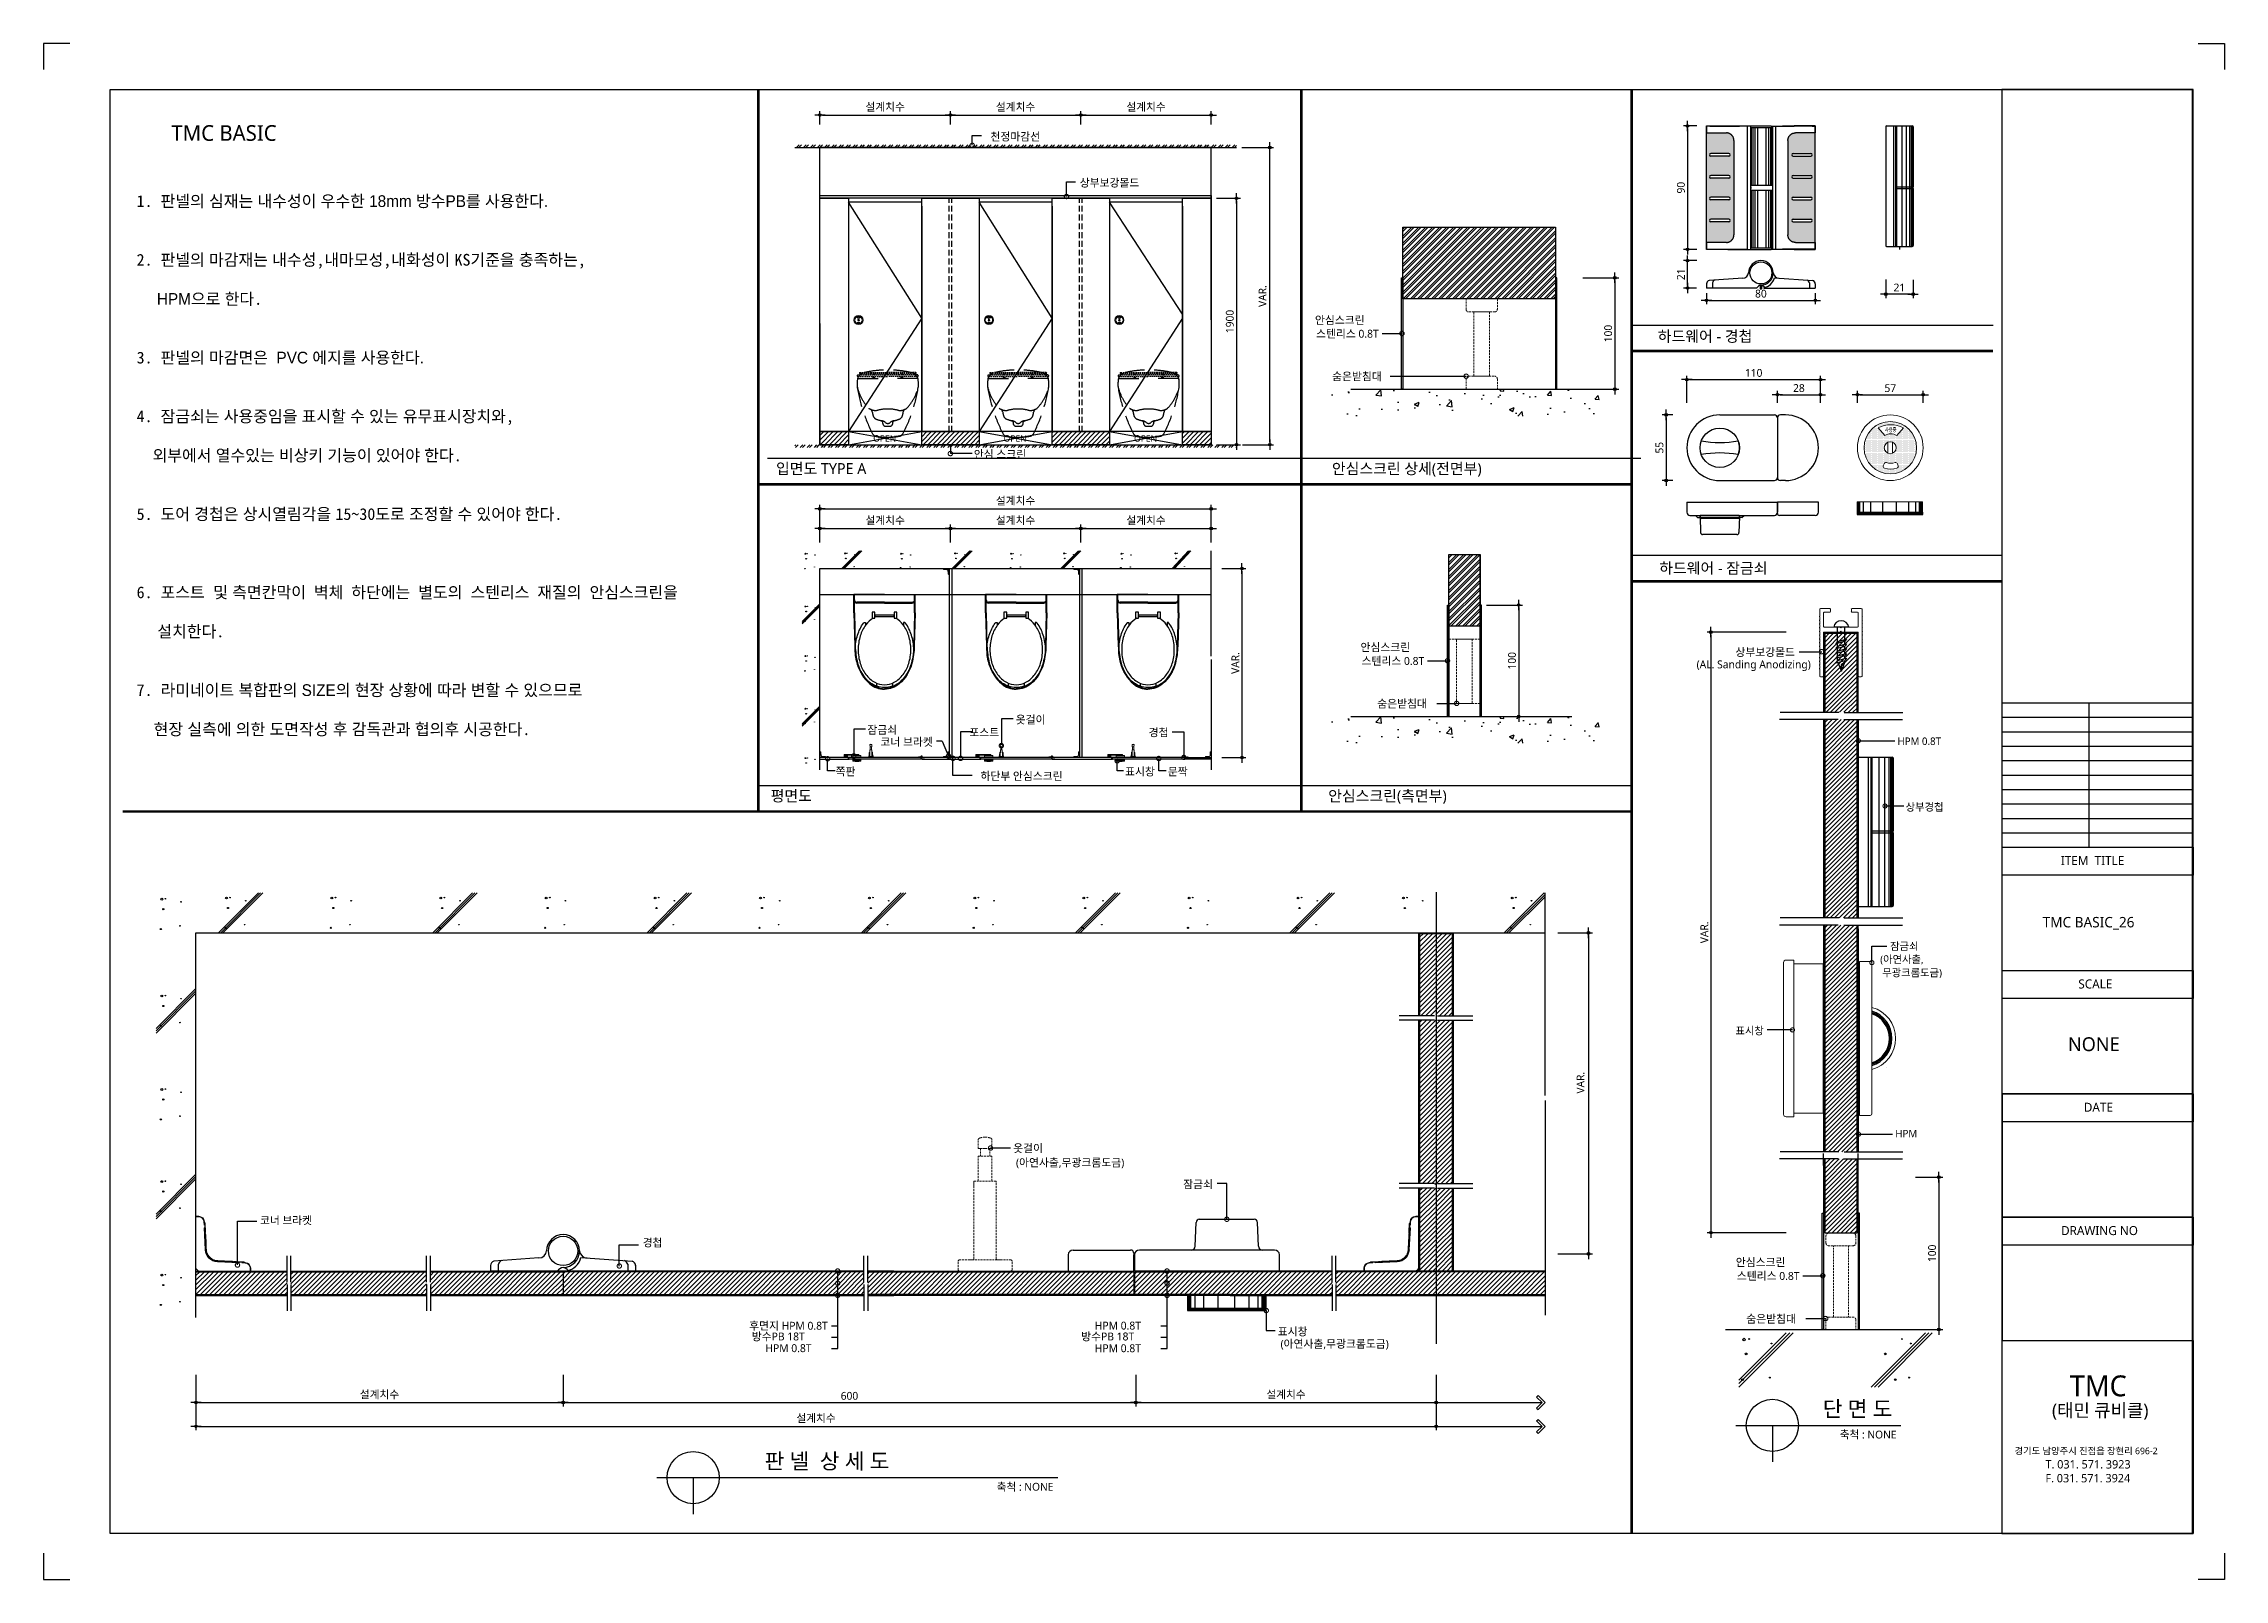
# Model space of a CAD drawing. Extents: x -256 to 8104, y -176 to 5714.
import ezdxf
from ezdxf.enums import TextEntityAlignment as Align

# ---------------------------------------------------------------- set-up
doc = ezdxf.new("R2010")
doc.units = 0
doc.header["$LTSCALE"] = 30
for name, pattern in [('CEN', [62, 60, -1, 0, -1]), ('HIDDEN', [0.375, 0.25, -0.125]), ('HIDDEN2', [4.7625, 3.175, -1.5875])]:
    doc.linetypes.add(name, pattern=pattern)
doc.layers.get('0').update_dxf_attribs({"linetype": 'CONTINUOUS'})
doc.layers.get('DEFPOINTS').update_dxf_attribs({"linetype": 'CONTINUOUS'})
for name, color, linetype in [('02---제품선', 4, 'CONTINUOUS'), ('0_toilet', 6, 'CONTINUOUS'), ('C', 2, 'CONTINUOUS'), ('curior-0Line', 252, 'CONTINUOUS'), ('DIM', 7, 'CONTINUOUS'), ('HAT', 8, 'CONTINUOUS'), ('HID', 9, 'HIDDEN'), ('jac text', 7, 'CONTINUOUS'), ('TIT', 3, 'CONTINUOUS'), ('경첩', 4, 'CONTINUOUS'), ('기타', 1, 'CONTINUOUS'), ('문자', 3, 'CONTINUOUS'), ('부자재', 4, 'CONTINUOUS'), ('상부보강몰드', 4, 'HIDDEN2'), ('옷걸이', 4, 'CONTINUOUS'), ('잠금쇠(회전형)', 4, 'CONTINUOUS'), ('중심선', 1, 'CEN'), ('치수', 1, 'CONTINUOUS'), ('판넬', 2, 'CONTINUOUS'), ('해치', 8, 'CONTINUOUS')]:
    doc.layers.add(name, color=color, linetype=linetype)
doc.styles.add('HDW', font='gulim.ttc')
doc.styles.add('돋움', font='malgun.ttf')
doc.dimstyles.new('10', dxfattribs={"dimscale": 10, "dimtxt": 3, "dimasz": 1, "dimexe": 1.5, "dimexo": 2, "dimgap": 1, "dimtad": 1, "dimdec": 0, "dimlunit": 6, "dimtxsty": '돋움', "dimblk": 'DIMDOT', "dimcen": -1, "dimdle": 1.5, "dimclrt": 3, "dimazin": 3, "dimtfac": 1, "dimtdec": 0, "dimtix": 1, "dimtmove": 2, "dimatfit": 3, "dimldrblk": 'DIMDOT', "dimarcsym": 0})
pattern_1 = [(45, (50955.914, -6822.053), (-8.55643, 8.55643), [])]
pattern_2 = [(45, (50148.375, -6933.632), (-8.980256, 8.980256), [])]
pattern_3 = [(45, (50151.98, -6962.043), (-8.980256, 8.980256), [])]

# ---------------------------------------------------------------- blocks, each defined once
blk = doc.blocks.new('DIMDOT')
at = {"linetype": 'Continuous'}
blk.add_line((-2, 0), (2, 0), dxfattribs=at)
for radius in [0.5, 0.25]:
    blk.add_circle((0, 0), radius, dxfattribs=at)
blk = doc.blocks.new('*D692')
at = {"layer": 'DEFPOINTS', "color": 0}
for p in [(61193.7, -1402.4), (61693.7, -1346.1), (61693.7, -1402.4)]:
    blk.add_point(p, dxfattribs=at)
at = {"layer": 'DIM', "color": 0, "lineweight": -2, "ltscale": 10}
for p, q in [((61193.7, -1382.4), (61193.7, -1331.1)), ((61693.7, -1382.4), (61693.7, -1331.1)), ((61203.7, -1346.1), (61683.7, -1346.1))]:
    blk.add_line(p, q, dxfattribs=at)
at = {"layer": 'DIM', "color": 0, "lineweight": -2, "xscale": 10, "yscale": 10, "zscale": 10, "rotation": 180}
blk.add_blockref('DIMDOT', (61193.7, -1346.1), dxfattribs=at)
at = {"layer": 'DIM', "color": 0, "lineweight": -2, "xscale": 10, "yscale": 10, "zscale": 10}
blk.add_blockref('DIMDOT', (61693.7, -1346.1), dxfattribs=at)
at = {"layer": 'DIM', "color": 3, "insert": (61443.7, -1316.5), "char_height": 30, "attachment_point": 5, "style": '돋움'}
blk.add_mtext('설계치수', dxfattribs=at)
blk = doc.blocks.new('*D693')
at = {"layer": 'DEFPOINTS', "color": 0}
for p in [(61693.7, -1402.4), (62193.7, -1346.1), (62193.7, -1402.4)]:
    blk.add_point(p, dxfattribs=at)
at = {"layer": 'DIM', "color": 0, "lineweight": -2, "ltscale": 10}
for p, q in [((61693.7, -1382.4), (61693.7, -1331.1)), ((62193.7, -1382.4), (62193.7, -1331.1)), ((61703.7, -1346.1), (62183.7, -1346.1))]:
    blk.add_line(p, q, dxfattribs=at)
at = {"layer": 'DIM', "color": 0, "lineweight": -2, "xscale": 10, "yscale": 10, "zscale": 10, "rotation": 180}
blk.add_blockref('DIMDOT', (61693.7, -1346.1), dxfattribs=at)
at = {"layer": 'DIM', "color": 0, "lineweight": -2, "xscale": 10, "yscale": 10, "zscale": 10}
blk.add_blockref('DIMDOT', (62193.7, -1346.1), dxfattribs=at)
at = {"layer": 'DIM', "color": 3, "insert": (61943.7, -1316.5), "char_height": 30, "attachment_point": 5, "style": '돋움'}
blk.add_mtext('설계치수', dxfattribs=at)
blk = doc.blocks.new('*D694')
at = {"layer": 'DEFPOINTS', "color": 0}
for p in [(62193.7, -1402.4), (62693.7, -1346.1), (62693.7, -1402.4)]:
    blk.add_point(p, dxfattribs=at)
at = {"layer": 'DIM', "color": 0, "lineweight": -2, "ltscale": 10}
for p, q in [((62193.7, -1382.4), (62193.7, -1331.1)), ((62693.7, -1382.4), (62693.7, -1331.1)), ((62203.7, -1346.1), (62683.7, -1346.1))]:
    blk.add_line(p, q, dxfattribs=at)
at = {"layer": 'DIM', "color": 0, "lineweight": -2, "xscale": 10, "yscale": 10, "zscale": 10, "rotation": 180}
blk.add_blockref('DIMDOT', (62193.7, -1346.1), dxfattribs=at)
at = {"layer": 'DIM', "color": 0, "lineweight": -2, "xscale": 10, "yscale": 10, "zscale": 10}
blk.add_blockref('DIMDOT', (62693.7, -1346.1), dxfattribs=at)
at = {"layer": 'DIM', "color": 3, "insert": (62443.7, -1316.5), "char_height": 30, "attachment_point": 5, "style": '돋움'}
blk.add_mtext('설계치수', dxfattribs=at)
blk = doc.blocks.new('*D695')
at = {"layer": 'DEFPOINTS', "color": 0}
for p in [(62693.7, -1665.3), (62693.7, -2610.3), (62790.6, -2610.3)]:
    blk.add_point(p, dxfattribs=at)
at = {"layer": 'DIM', "color": 0, "lineweight": -2, "ltscale": 10}
for p, q in [((62713.7, -1665.3), (62805.6, -1665.3)), ((62790.6, -1675.3), (62790.6, -2600.3)), ((62713.7, -2610.3), (62805.6, -2610.3))]:
    blk.add_line(p, q, dxfattribs=at)
at = {"layer": 'DIM', "color": 0, "lineweight": -2, "xscale": 10, "yscale": 10, "zscale": 10}
for p, rotation in [((62790.6, -1665.3), 90), ((62790.6, -2610.3), 270)]:
    blk.add_blockref('DIMDOT', p, dxfattribs=dict(at, rotation=rotation))
at = {"layer": 'DIM', "color": 3, "insert": (62765, -2137.8), "char_height": 30, "attachment_point": 5, "rotation": 90, "style": '돋움'}
blk.add_mtext('1900', dxfattribs=at)
blk = doc.blocks.new('*D696')
at = {"layer": 'DEFPOINTS', "color": 0}
for p in [(62714.7, -3085.2), (62714.7, -3810.2), (62811.6, -3810.2)]:
    blk.add_point(p, dxfattribs=at)
at = {"layer": 'DIM', "color": 0, "lineweight": -2, "ltscale": 10}
for p, q in [((62734.7, -3085.2), (62826.6, -3085.2)), ((62811.6, -3095.2), (62811.6, -3800.2)), ((62734.7, -3810.2), (62826.6, -3810.2))]:
    blk.add_line(p, q, dxfattribs=at)
at = {"layer": 'DIM', "color": 0, "lineweight": -2, "xscale": 10, "yscale": 10, "zscale": 10}
for p, rotation in [((62811.6, -3085.2), 90), ((62811.6, -3810.2), 270)]:
    blk.add_blockref('DIMDOT', p, dxfattribs=dict(at, rotation=rotation))
at = {"layer": 'DIM', "color": 3, "insert": (62786.4, -3447.7), "char_height": 30, "attachment_point": 5, "rotation": 90, "style": '돋움'}
blk.add_mtext('VAR.', dxfattribs=at)
blk = doc.blocks.new('_DOTSMALL')
at = {"color": 0, "linetype": 'ByBlock', "const_width": 0.5}
blk.add_lwpolyline([(-0.0625, 0, 1), (0.0625, 0, 1)], format="xyb", close=True, dxfattribs=at)
blk = doc.blocks.new('A$C63EC304E')
at = {"layer": '치수', "color": 1, "xscale": 2.5, "yscale": 2.5, "zscale": 2.5, "rotation": 234.3098741996962}
blk.add_blockref('_DOTSMALL', (0.31, 0.31), dxfattribs=at)
blk = doc.blocks.new('A$C2BC9653E')
at = {"layer": '치수', "xscale": 0.3333333333333333, "yscale": 0.3333333333333333, "zscale": 0.3333333333333333}
blk.add_blockref('A$C63EC304E', (0, 0), dxfattribs=at)
blk = doc.blocks.new('A$C7FC71301')
at = {"layer": '치수', "rotation": 180}
blk.add_blockref('A$C2BC9653E', (0.21, 0.21), dxfattribs=at)
blk = doc.blocks.new('A$C4A20372B')
at = {"layer": '치수'}
blk.add_blockref('A$C7FC71301', (0, 0), dxfattribs=at)
blk = doc.blocks.new('A$C566469F5')
at = {"layer": '치수'}
blk.add_blockref('A$C4A20372B', (0, 0), dxfattribs=at)
blk = doc.blocks.new('A$C7E317CD4')
at = {"layer": '해치', "xscale": 2, "yscale": 2, "zscale": 2}
blk.add_blockref('A$C566469F5', (0, 0), dxfattribs=at)
blk = doc.blocks.new('A$C601D7F27')
at = {"layer": '치수'}
blk.add_blockref('A$C7E317CD4', (0, 0), dxfattribs=at)
blk = doc.blocks.new('A$C38802C08')
at = {"layer": '치수'}
blk.add_blockref('A$C601D7F27', (0, 0), dxfattribs=at)
blk = doc.blocks.new('*D697')
at = {"layer": 'DEFPOINTS', "color": 0}
for p in [(62193.7, -3004.8), (62693.7, -2931.7), (62693.7, -3004.8)]:
    blk.add_point(p, dxfattribs=at)
at = {"layer": 'DIM', "color": 0, "lineweight": -2, "ltscale": 10}
for p, q in [((62193.7, -2984.8), (62193.7, -2916.7)), ((62693.7, -2984.8), (62693.7, -2916.7)), ((62203.7, -2931.7), (62683.7, -2931.7))]:
    blk.add_line(p, q, dxfattribs=at)
at = {"layer": 'DIM', "color": 0, "lineweight": -2, "xscale": 10, "yscale": 10, "zscale": 10, "rotation": 180}
blk.add_blockref('DIMDOT', (62193.7, -2931.7), dxfattribs=at)
at = {"layer": 'DIM', "color": 0, "lineweight": -2, "xscale": 10, "yscale": 10, "zscale": 10}
blk.add_blockref('DIMDOT', (62693.7, -2931.7), dxfattribs=at)
at = {"layer": 'DIM', "color": 3, "insert": (62443.7, -2902), "char_height": 30, "attachment_point": 5, "style": '돋움'}
blk.add_mtext('설계치수', dxfattribs=at)
blk = doc.blocks.new('*D698')
at = {"layer": 'DEFPOINTS', "color": 0}
for p in [(62693.7, -2856.3), (61193.7, -3004.8), (62693.7, -3004.8)]:
    blk.add_point(p, dxfattribs=at)
at = {"layer": 'DIM', "color": 0, "lineweight": -2, "ltscale": 10}
for p, q in [((61193.7, -2984.8), (61193.7, -2841.3)), ((62693.7, -2984.8), (62693.7, -2841.3)), ((61203.7, -2856.3), (62683.7, -2856.3))]:
    blk.add_line(p, q, dxfattribs=at)
at = {"layer": 'DIM', "color": 0, "lineweight": -2, "xscale": 10, "yscale": 10, "zscale": 10, "rotation": 180}
blk.add_blockref('DIMDOT', (61193.7, -2856.3), dxfattribs=at)
at = {"layer": 'DIM', "color": 0, "lineweight": -2, "xscale": 10, "yscale": 10, "zscale": 10}
blk.add_blockref('DIMDOT', (62693.7, -2856.3), dxfattribs=at)
at = {"layer": 'DIM', "color": 3, "insert": (61943.7, -2826.7), "char_height": 30, "attachment_point": 5, "style": '돋움'}
blk.add_mtext('설계치수', dxfattribs=at)
blk = doc.blocks.new('*D699')
at = {"layer": 'DEFPOINTS', "color": 0}
for p in [(61693.7, -3004.8), (62193.7, -2931.7), (62193.7, -3004.8)]:
    blk.add_point(p, dxfattribs=at)
at = {"layer": 'DIM', "color": 0, "lineweight": -2, "ltscale": 10}
for p, q in [((61693.7, -2984.8), (61693.7, -2916.7)), ((62193.7, -2984.8), (62193.7, -2916.7)), ((61703.7, -2931.7), (62183.7, -2931.7))]:
    blk.add_line(p, q, dxfattribs=at)
at = {"layer": 'DIM', "color": 0, "lineweight": -2, "xscale": 10, "yscale": 10, "zscale": 10, "rotation": 180}
blk.add_blockref('DIMDOT', (61693.7, -2931.7), dxfattribs=at)
at = {"layer": 'DIM', "color": 0, "lineweight": -2, "xscale": 10, "yscale": 10, "zscale": 10}
blk.add_blockref('DIMDOT', (62193.7, -2931.7), dxfattribs=at)
at = {"layer": 'DIM', "color": 3, "insert": (61943.7, -2902), "char_height": 30, "attachment_point": 5, "style": '돋움'}
blk.add_mtext('설계치수', dxfattribs=at)
blk = doc.blocks.new('*D700')
at = {"layer": 'DEFPOINTS', "color": 0}
for p in [(61193.7, -3004.8), (61693.7, -2931.7), (61693.7, -3004.8)]:
    blk.add_point(p, dxfattribs=at)
at = {"layer": 'DIM', "color": 0, "lineweight": -2, "ltscale": 10}
for p, q in [((61193.7, -2984.8), (61193.7, -2916.7)), ((61693.7, -2984.8), (61693.7, -2916.7)), ((61203.7, -2931.7), (61683.7, -2931.7))]:
    blk.add_line(p, q, dxfattribs=at)
at = {"layer": 'DIM', "color": 0, "lineweight": -2, "xscale": 10, "yscale": 10, "zscale": 10, "rotation": 180}
blk.add_blockref('DIMDOT', (61193.7, -2931.7), dxfattribs=at)
at = {"layer": 'DIM', "color": 0, "lineweight": -2, "xscale": 10, "yscale": 10, "zscale": 10}
blk.add_blockref('DIMDOT', (61693.7, -2931.7), dxfattribs=at)
at = {"layer": 'DIM', "color": 3, "insert": (61443.7, -2902), "char_height": 30, "attachment_point": 5, "style": '돋움'}
blk.add_mtext('설계치수', dxfattribs=at)
blk = doc.blocks.new('*D701')
at = {"layer": 'DEFPOINTS', "color": 0}
for p in [(65029.1, -2360.8), (64517.1, -2469.4), (65029.1, -2469.4)]:
    blk.add_point(p, dxfattribs=at)
at = {"layer": 'DIM', "color": 0, "lineweight": -2, "ltscale": 10}
for p, q in [((64517.1, -2449.4), (64517.1, -2345.8)), ((64527.1, -2360.8), (65019.1, -2360.8)), ((65029.1, -2449.4), (65029.1, -2345.8))]:
    blk.add_line(p, q, dxfattribs=at)
at = {"layer": 'DIM', "color": 0, "lineweight": -2, "xscale": 10, "yscale": 10, "zscale": 10, "rotation": 180}
blk.add_blockref('DIMDOT', (64517.1, -2360.8), dxfattribs=at)
at = {"layer": 'DIM', "color": 0, "lineweight": -2, "xscale": 10, "yscale": 10, "zscale": 10}
blk.add_blockref('DIMDOT', (65029.1, -2360.8), dxfattribs=at)
at = {"layer": 'DIM', "color": 3, "insert": (64773.1, -2335.2), "char_height": 30, "attachment_point": 5, "style": '돋움'}
blk.add_mtext('110', dxfattribs=at)
blk = doc.blocks.new('*D702')
at = {"layer": 'DEFPOINTS', "color": 0}
for p in [(65029.1, -2418.7), (64864.1, -2469.4), (65029.1, -2469.4)]:
    blk.add_point(p, dxfattribs=at)
at = {"layer": 'DIM', "color": 0, "lineweight": -2, "ltscale": 10}
for p, q in [((64864.1, -2449.4), (64864.1, -2403.7)), ((64874.1, -2418.7), (65019.1, -2418.7)), ((65029.1, -2449.4), (65029.1, -2403.7))]:
    blk.add_line(p, q, dxfattribs=at)
at = {"layer": 'DIM', "color": 0, "lineweight": -2, "xscale": 10, "yscale": 10, "zscale": 10, "rotation": 180}
blk.add_blockref('DIMDOT', (64864.1, -2418.7), dxfattribs=at)
at = {"layer": 'DIM', "color": 0, "lineweight": -2, "xscale": 10, "yscale": 10, "zscale": 10}
blk.add_blockref('DIMDOT', (65029.1, -2418.7), dxfattribs=at)
at = {"layer": 'DIM', "color": 3, "insert": (64946.6, -2393.2), "char_height": 30, "attachment_point": 5, "style": '돋움'}
blk.add_mtext('28', dxfattribs=at)
blk = doc.blocks.new('*D703')
at = {"layer": 'DEFPOINTS', "color": 0}
for p in [(65422.9, -2418.7), (65170.9, -2469.4), (65422.9, -2469.4)]:
    blk.add_point(p, dxfattribs=at)
at = {"layer": 'DIM', "color": 0, "lineweight": -2, "ltscale": 10}
for p, q in [((65170.9, -2449.4), (65170.9, -2403.7)), ((65180.9, -2418.7), (65412.9, -2418.7)), ((65422.9, -2449.4), (65422.9, -2403.7))]:
    blk.add_line(p, q, dxfattribs=at)
at = {"layer": 'DIM', "color": 0, "lineweight": -2, "xscale": 10, "yscale": 10, "zscale": 10, "rotation": 180}
blk.add_blockref('DIMDOT', (65170.9, -2418.7), dxfattribs=at)
at = {"layer": 'DIM', "color": 0, "lineweight": -2, "xscale": 10, "yscale": 10, "zscale": 10}
blk.add_blockref('DIMDOT', (65422.9, -2418.7), dxfattribs=at)
at = {"layer": 'DIM', "color": 3, "insert": (65296.9, -2393.5), "char_height": 30, "attachment_point": 5, "style": '돋움'}
blk.add_mtext('57', dxfattribs=at)
blk = doc.blocks.new('*D704')
at = {"layer": 'DEFPOINTS', "color": 0}
for p in [(64574.8, -1388), (64519.8, -1861.1), (64574.8, -1861.1)]:
    blk.add_point(p, dxfattribs=at)
at = {"layer": 'DIM', "color": 0, "lineweight": -2, "ltscale": 10}
for p, q in [((64554.8, -1388), (64504.8, -1388)), ((64519.8, -1398), (64519.8, -1851.1)), ((64554.8, -1861.1), (64504.8, -1861.1))]:
    blk.add_line(p, q, dxfattribs=at)
at = {"layer": 'DIM', "color": 0, "lineweight": -2, "xscale": 10, "yscale": 10, "zscale": 10}
for p, rotation in [((64519.8, -1388), 90), ((64519.8, -1861.1), 270)]:
    blk.add_blockref('DIMDOT', p, dxfattribs=dict(at, rotation=rotation))
at = {"layer": 'DIM', "color": 3, "insert": (64494.3, -1624.6), "char_height": 30, "attachment_point": 5, "rotation": 90, "style": '돋움'}
blk.add_mtext('90', dxfattribs=at)
blk = doc.blocks.new('*D705')
at = {"layer": 'DEFPOINTS', "color": 0}
for p in [(64592.4, -2009.4), (65009.5, -2009.4), (65009.5, -2056.7)]:
    blk.add_point(p, dxfattribs=at)
at = {"layer": 'DIM', "color": 0, "lineweight": -2, "ltscale": 10}
for p, q in [((64592.4, -2029.4), (64592.4, -2071.7)), ((64602.4, -2056.7), (64999.5, -2056.7)), ((65009.5, -2029.4), (65009.5, -2071.7))]:
    blk.add_line(p, q, dxfattribs=at)
at = {"layer": 'DIM', "color": 0, "lineweight": -2, "xscale": 10, "yscale": 10, "zscale": 10, "rotation": 180}
blk.add_blockref('DIMDOT', (64592.4, -2056.7), dxfattribs=at)
at = {"layer": 'DIM', "color": 0, "lineweight": -2, "xscale": 10, "yscale": 10, "zscale": 10}
blk.add_blockref('DIMDOT', (65009.5, -2056.7), dxfattribs=at)
at = {"layer": 'DIM', "color": 3, "insert": (64800.9, -2031.2), "char_height": 30, "attachment_point": 5, "style": '돋움'}
blk.add_mtext('80', dxfattribs=at)
blk = doc.blocks.new('*D706')
at = {"layer": 'DEFPOINTS', "color": 0}
for p in [(64519.8, -1904.4), (64574.8, -1904.4), (64574.1, -2009.4)]:
    blk.add_point(p, dxfattribs=at)
at = {"layer": 'DIM', "color": 0, "lineweight": -2, "ltscale": 10}
for p, q in [((64554.8, -1904.4), (64504.8, -1904.4)), ((64519.8, -1999.4), (64519.8, -1914.4)), ((64554.1, -2009.4), (64504.8, -2009.4))]:
    blk.add_line(p, q, dxfattribs=at)
at = {"layer": 'DIM', "color": 0, "lineweight": -2, "xscale": 10, "yscale": 10, "zscale": 10}
for p, rotation in [((64519.8, -1904.4), 90), ((64519.8, -2009.4), 270)]:
    blk.add_blockref('DIMDOT', p, dxfattribs=dict(at, rotation=rotation))
at = {"layer": 'DIM', "color": 3, "insert": (64494.4, -1956.9), "char_height": 30, "attachment_point": 5, "rotation": 90, "style": '돋움'}
blk.add_mtext('21', dxfattribs=at)
blk = doc.blocks.new('*D707')
at = {"layer": 'DEFPOINTS', "color": 0}
for p in [(65279.3, -1957.2), (65384.3, -1957.9), (65279.3, -2032.9)]:
    blk.add_point(p, dxfattribs=at)
at = {"layer": 'DIM', "color": 0, "lineweight": -2, "ltscale": 10}
for p, q in [((65279.3, -1977.2), (65279.3, -2047.9)), ((65384.3, -1977.9), (65384.3, -2047.9)), ((65374.3, -2032.9), (65289.3, -2032.9))]:
    blk.add_line(p, q, dxfattribs=at)
at = {"layer": 'DIM', "color": 0, "lineweight": -2, "xscale": 10, "yscale": 10, "zscale": 10, "rotation": 180}
blk.add_blockref('DIMDOT', (65279.3, -2032.9), dxfattribs=at)
at = {"layer": 'DIM', "color": 0, "lineweight": -2, "xscale": 10, "yscale": 10, "zscale": 10}
blk.add_blockref('DIMDOT', (65384.3, -2032.9), dxfattribs=at)
at = {"layer": 'DIM', "color": 3, "insert": (65331.8, -2007.5), "char_height": 30, "attachment_point": 5, "style": '돋움'}
blk.add_mtext('21', dxfattribs=at)
blk = doc.blocks.new('A$C10E41893')
at = {"layer": '부자재'}
for p, q in [((6, 0), (6, 196)), ((123, 196), (6, 196)), ((123, 192), (6, 192)), ((55, 0), (55, 177)), ((61, 0), (61, 177)), ((6, 0), (6, -196)), ((55, 0), (55, -177)), ((61, 0), (61, -177)), ((123, -192), (6, -192)), ((123, -196), (6, -196))]:
    blk.add_line(p, q, dxfattribs=at)
for points in [[(123, 196, -0.012538), (123, 196), (335, 190, -0.055395), (445, 175, -0.154276), (577, 93, -0.179504), (612, 0, -0.179504)], [(123, 192, -0.012538), (123, 192), (335, 187, -0.055395), (444, 172, -0.154276), (574, 91, -0.179504), (608, 0, -0.179504)], [(157, -72, 0.089162), (200, -119, 0.085733), (270, -155, 0.075373), (359, -168, 0.075373), (447, -155, 0.085733), (517, -119, 0.106084), (567, -62, 0.126931), (583, 0, 0.126931), (567, 62, 0.106084), (517, 119, 0.085733), (447, 155, 0.075373), (359, 168, 0.075373), (270, 155, 0.085733), (200, 119, 0.089162), (157, 72)], [(572, 51), (589, 51), (589, 60, 0.021185), (583, 71, 0.106084), (528, 134, 0.085733), (453, 172, 0.075373), (359, 187, 0.075373), (265, 172, 0.085733), (189, 134, 0.007337), (184, 130), (184, 122), (205, 122)], [(123, -196, 0.012538), (123, -196), (335, -190, 0.055395), (445, -175, 0.154276), (577, -93, 0.179504), (612, 0, 0.179504)], [(123, -192, 0.012538), (123, -192), (335, -187, 0.055395), (444, -172, 0.154276), (574, -91, 0.179504), (608, 0, 0.179504)], [(589, -51, 0.090214), (598, 0, 0.090214), (589, 51, 0.106084)], [(572, -51), (589, -51), (589, -60, -0.021185), (583, -71, -0.106084), (528, -134, -0.085733), (453, -172, -0.075373), (359, -187, -0.075373), (265, -172, -0.085733), (189, -134, -0.007337), (184, -130), (184, -122), (205, -122)]]:
    blk.add_lwpolyline(points, format="xyb", dxfattribs=at)
blk.add_lwpolyline([(138, -61), (119, -61), (119, -79), (157, -79), (157, -61), (138, -61), (147, -61), (147, 61), (138, 61), (157, 61), (157, 79), (119, 79), (119, 61), (138, 61), (138, -61), (119, -61)], dxfattribs=at)
for centre, start, end in [((40, 177), 0, 90), ((46, 177), 0, 90), ((40, -177), 270, 0), ((46, -177), 270, 0)]:
    blk.add_arc(centre, 15, start, end, dxfattribs=at)
blk = doc.blocks.new('A$C460A2A32')
at = {"color": 0}
for p, q in [((3, 20), (0, 16)), ((3, 20), (9, 20)), ((4, 10), (162, 10)), ((9, 20), (162, 20)), ((13, 32), (11, 30)), ((13, 32), (162, 32)), ((13, 27), (162, 27)), ((312, 32), (162, 32)), ((312, 27), (162, 27)), ((316, 20), (162, 20)), ((321, 10), (162, 10)), ((312, 32), (313, 30)), ((322, 20), (316, 20)), ((322, 20), (324, 16))]:
    blk.add_line(p, q, dxfattribs=at)
for centre, radius, start, end in [((4, 14), 4, 150.0107, 270), ((13, 29), 2, 135, 270), ((109, 28), 26, 182.6717, 198.4118), ((109, 10), 26, 180, 202.6199), ((107, 28), 23, 183.0205, 200.9186), ((107, 10), 23, 180, 205.7715), ((69, 10), 23, 334.2285, 0), ((69, 28), 23, 339.0814, 356.9795), ((67, 10), 26, 337.3801, 0), ((67, 28), 26, 341.5882, 357.3283), ((257, 10), 26, 180, 202.6199), ((257, 28), 26, 182.6717, 198.4118), ((256, 28), 23, 183.0205, 200.9186), ((256, 10), 23, 180, 205.7715), ((217, 10), 23, 334.2285, 0), ((217, 28), 23, 339.0814, 356.9795), ((216, 28), 26, 341.5882, 357.3283), ((216, 10), 26, 337.3801, 0), ((312, 29), 2, 270, 45), ((321, 14), 4, 270, 29.9893)]:
    blk.add_arc(centre, radius, start, end, dxfattribs=at)
blk = doc.blocks.new('*D708')
at = {"layer": 'DEFPOINTS', "color": 0}
for p in [(64482.8, -2495.9), (64437.2, -2747.9), (64482.8, -2747.9)]:
    blk.add_point(p, dxfattribs=at)
at = {"layer": 'DIM', "color": 0, "lineweight": -2, "ltscale": 10}
for p, q in [((64462.8, -2495.9), (64422.2, -2495.9)), ((64437.2, -2505.9), (64437.2, -2737.9)), ((64462.8, -2747.9), (64422.2, -2747.9))]:
    blk.add_line(p, q, dxfattribs=at)
at = {"layer": 'DIM', "color": 0, "lineweight": -2, "xscale": 10, "yscale": 10, "zscale": 10}
for p, rotation in [((64437.2, -2495.9), 90), ((64437.2, -2747.9), 270)]:
    blk.add_blockref('DIMDOT', p, dxfattribs=dict(at, rotation=rotation))
at = {"layer": 'DIM', "color": 3, "insert": (64411.9, -2621.9), "char_height": 30, "attachment_point": 5, "rotation": 90, "style": '돋움'}
blk.add_mtext('55', dxfattribs=at)
blk = doc.blocks.new('*D709')
at = {"layer": 'DEFPOINTS', "color": 0}
for p in [(64918.1, -3329), (64609.4, -5632.3), (64918.1, -5632.3)]:
    blk.add_point(p, dxfattribs=at)
at = {"layer": 'DIM', "color": 0, "lineweight": -2, "ltscale": 10}
for p, q in [((64898.1, -3329), (64594.4, -3329)), ((64609.4, -3339), (64609.4, -5622.3)), ((64898.1, -5632.3), (64594.4, -5632.3))]:
    blk.add_line(p, q, dxfattribs=at)
at = {"layer": 'DIM', "color": 0, "lineweight": -2, "xscale": 10, "yscale": 10, "zscale": 10}
for p, rotation in [((64609.4, -3329), 90), ((64609.4, -5632.3), 270)]:
    blk.add_blockref('DIMDOT', p, dxfattribs=dict(at, rotation=rotation))
at = {"layer": 'DIM', "color": 3, "insert": (64584.1, -4480.6), "char_height": 30, "attachment_point": 5, "rotation": 90, "style": '돋움'}
blk.add_mtext('VAR.', dxfattribs=at)
blk = doc.blocks.new('A$C13EB2441')
for p, q in [((0.84, 7.37), (0.84, 14.11)), ((0.84, 6.74), (0.84, 0))]:
    blk.add_line(p, q)
blk = doc.blocks.new('*D710')
at = {"layer": 'DEFPOINTS', "color": 0}
for p in [(65373.8, -5419.5), (65382.9, -6003.8), (65482.8, -6003.8)]:
    blk.add_point(p, dxfattribs=at)
at = {"layer": 'DIM', "color": 0, "lineweight": -2, "ltscale": 10}
for p, q in [((65393.8, -5419.5), (65497.8, -5419.5)), ((65482.8, -5429.5), (65482.8, -5993.8)), ((65402.9, -6003.8), (65497.8, -6003.8))]:
    blk.add_line(p, q, dxfattribs=at)
at = {"layer": 'DIM', "color": 0, "lineweight": -2, "xscale": 10, "yscale": 10, "zscale": 10}
for p, rotation in [((65482.8, -5419.5), 90), ((65482.8, -6003.8), 270)]:
    blk.add_blockref('DIMDOT', p, dxfattribs=dict(at, rotation=rotation))
at = {"layer": 'DIM', "color": 3, "insert": (65457.2, -5711.6), "char_height": 30, "attachment_point": 5, "rotation": 90, "style": '돋움'}
blk.add_mtext('100', dxfattribs=at)
blk = doc.blocks.new('*D711')
at = {"layer": 'DEFPOINTS', "color": 0}
for p in [(62790.6, -1470.5), (62918, -1470.5), (62793.1, -2610.3)]:
    blk.add_point(p, dxfattribs=at)
at = {"layer": 'DIM', "color": 0, "lineweight": -2, "ltscale": 10}
for p, q in [((62810.6, -1470.5), (62933, -1470.5)), ((62918, -2600.3), (62918, -1480.5)), ((62813.1, -2610.3), (62933, -2610.3))]:
    blk.add_line(p, q, dxfattribs=at)
at = {"layer": 'DIM', "color": 0, "lineweight": -2, "xscale": 10, "yscale": 10, "zscale": 10}
for p, rotation in [((62918, -1470.5), 90), ((62918, -2610.3), 270)]:
    blk.add_blockref('DIMDOT', p, dxfattribs=dict(at, rotation=rotation))
at = {"layer": 'DIM', "color": 3, "insert": (62890.7, -2040.4), "char_height": 30, "attachment_point": 5, "rotation": 90, "style": '돋움'}
blk.add_mtext('VAR.', dxfattribs=at)
blk = doc.blocks.new('*D712')
at = {"layer": 'DEFPOINTS', "color": 0}
for p in [(58801.8, -6158.1), (60208.9, -6158.1), (60208.9, -6283.8)]:
    blk.add_point(p, dxfattribs=at)
at = {"layer": 'DIM', "color": 0, "lineweight": -2, "ltscale": 10}
for p, q in [((58801.8, -6178.1), (58801.8, -6298.8)), ((60208.9, -6178.1), (60208.9, -6298.8)), ((58811.8, -6283.8), (60198.9, -6283.8))]:
    blk.add_line(p, q, dxfattribs=at)
at = {"layer": 'DIM', "color": 0, "lineweight": -2, "xscale": 10, "yscale": 10, "zscale": 10, "rotation": 180}
blk.add_blockref('DIMDOT', (58801.8, -6283.8), dxfattribs=at)
at = {"layer": 'DIM', "color": 0, "lineweight": -2, "xscale": 10, "yscale": 10, "zscale": 10}
blk.add_blockref('DIMDOT', (60208.9, -6283.8), dxfattribs=at)
at = {"layer": 'DIM', "color": 3, "insert": (59505.3, -6254.2), "char_height": 30, "attachment_point": 5, "style": '돋움'}
blk.add_mtext('설계치수', dxfattribs=at)
blk = doc.blocks.new('*D713')
at = {"layer": 'DEFPOINTS', "color": 0}
for p in [(58801.8, -6158.1), (63555.7, -6158.1), (63555.7, -6375.3)]:
    blk.add_point(p, dxfattribs=at)
at = {"layer": 'DIM', "color": 0, "lineweight": -2, "ltscale": 10}
for p, q in [((58801.8, -6178.1), (58801.8, -6390.3)), ((63555.7, -6178.1), (63555.7, -6390.3)), ((58811.8, -6375.3), (63545.7, -6375.3))]:
    blk.add_line(p, q, dxfattribs=at)
at = {"layer": 'DIM', "color": 0, "lineweight": -2, "xscale": 10, "yscale": 10, "zscale": 10, "rotation": 180}
blk.add_blockref('DIMDOT', (58801.8, -6375.3), dxfattribs=at)
at = {"layer": 'DIM', "color": 0, "lineweight": -2, "xscale": 10, "yscale": 10, "zscale": 10}
blk.add_blockref('DIMDOT', (63555.7, -6375.3), dxfattribs=at)
at = {"layer": 'DIM', "color": 3, "insert": (61178.7, -6345.6), "char_height": 30, "attachment_point": 5, "style": '돋움'}
blk.add_mtext('설계치수', dxfattribs=at)
blk = doc.blocks.new('*D714')
at = {"layer": 'DEFPOINTS', "color": 0}
for p in [(62404.8, -6158.1), (63555.7, -6158.1), (63555.7, -6283.8)]:
    blk.add_point(p, dxfattribs=at)
at = {"layer": 'DIM', "color": 0, "lineweight": -2, "ltscale": 10}
for p, q in [((62404.8, -6178.1), (62404.8, -6298.8)), ((63555.7, -6178.1), (63555.7, -6298.8)), ((62414.8, -6283.8), (63545.7, -6283.8))]:
    blk.add_line(p, q, dxfattribs=at)
at = {"layer": 'DIM', "color": 0, "lineweight": -2, "xscale": 10, "yscale": 10, "zscale": 10, "rotation": 180}
blk.add_blockref('DIMDOT', (62404.8, -6283.8), dxfattribs=at)
at = {"layer": 'DIM', "color": 0, "lineweight": -2, "xscale": 10, "yscale": 10, "zscale": 10}
blk.add_blockref('DIMDOT', (63555.7, -6283.8), dxfattribs=at)
at = {"layer": 'DIM', "color": 3, "insert": (62980.3, -6254.2), "char_height": 30, "attachment_point": 5, "style": '돋움'}
blk.add_mtext('설계치수', dxfattribs=at)
blk = doc.blocks.new('*D715')
at = {"layer": 'DEFPOINTS', "color": 0}
for p in [(60208.9, -6158.1), (62404.8, -6158.1), (62404.8, -6283.8)]:
    blk.add_point(p, dxfattribs=at)
at = {"layer": 'DIM', "color": 0, "lineweight": -2, "ltscale": 10}
for p, q in [((60208.9, -6178.1), (60208.9, -6298.8)), ((62404.8, -6178.1), (62404.8, -6298.8)), ((60218.9, -6283.8), (62394.8, -6283.8))]:
    blk.add_line(p, q, dxfattribs=at)
at = {"layer": 'DIM', "color": 0, "lineweight": -2, "xscale": 10, "yscale": 10, "zscale": 10, "rotation": 180}
blk.add_blockref('DIMDOT', (60208.9, -6283.8), dxfattribs=at)
at = {"layer": 'DIM', "color": 0, "lineweight": -2, "xscale": 10, "yscale": 10, "zscale": 10}
blk.add_blockref('DIMDOT', (62404.8, -6283.8), dxfattribs=at)
at = {"layer": 'DIM', "color": 3, "insert": (61306.9, -6258.3), "char_height": 30, "attachment_point": 5, "style": '돋움'}
blk.add_mtext('600', dxfattribs=at)
blk = doc.blocks.new('A$C06B31977')
for p, q in [((1.26, 11.06), (1.26, 21.17)), ((1.26, 10.11), (1.26, 0))]:
    blk.add_line(p, q)
blk = doc.blocks.new('*D716')
at = {"layer": 'DEFPOINTS', "color": 0}
for p in [(64002.5, -4482.5), (64002.5, -5713.8), (64140.3, -5713.8)]:
    blk.add_point(p, dxfattribs=at)
at = {"layer": 'DIM', "color": 0, "lineweight": -2, "ltscale": 10}
for p, q in [((64022.5, -4482.5), (64155.3, -4482.5)), ((64140.3, -4492.5), (64140.3, -5703.8)), ((64022.5, -5713.8), (64155.3, -5713.8))]:
    blk.add_line(p, q, dxfattribs=at)
at = {"layer": 'DIM', "color": 0, "lineweight": -2, "xscale": 10, "yscale": 10, "zscale": 10}
for p, rotation in [((64140.3, -4482.5), 90), ((64140.3, -5713.8), 270)]:
    blk.add_blockref('DIMDOT', p, dxfattribs=dict(at, rotation=rotation))
at = {"layer": 'DIM', "color": 3, "insert": (64109.6, -5057.2), "char_height": 30, "attachment_point": 5, "rotation": 90, "style": '돋움'}
blk.add_mtext('VAR.', dxfattribs=at)
blk = doc.blocks.new('*D717')
at = {"layer": 'DEFPOINTS', "color": 0}
for p in [(63729.4, -3225.2), (63729.4, -3652.6), (63872.3, -3652.6)]:
    blk.add_point(p, dxfattribs=at)
at = {"layer": 'DIM', "color": 0, "lineweight": -2, "ltscale": 10}
for p, q in [((63749.4, -3225.2), (63887.3, -3225.2)), ((63872.3, -3235.2), (63872.3, -3642.6)), ((63749.4, -3652.6), (63887.3, -3652.6))]:
    blk.add_line(p, q, dxfattribs=at)
at = {"layer": 'DIM', "color": 0, "lineweight": -2, "xscale": 10, "yscale": 10, "zscale": 10}
for p, rotation in [((63872.3, -3225.2), 90), ((63872.3, -3652.6), 270)]:
    blk.add_blockref('DIMDOT', p, dxfattribs=dict(at, rotation=rotation))
at = {"layer": 'DIM', "color": 3, "insert": (63846.7, -3438.9), "char_height": 30, "attachment_point": 5, "rotation": 90, "style": '돋움'}
blk.add_mtext('100', dxfattribs=at)
blk = doc.blocks.new('*D718')
at = {"layer": 'DEFPOINTS', "color": 0}
for p in [(64098.1, -1970.2), (64098.1, -2397.7), (64241, -2397.7)]:
    blk.add_point(p, dxfattribs=at)
at = {"layer": 'DIM', "color": 0, "lineweight": -2, "ltscale": 10}
for p, q in [((64118.1, -1970.2), (64256, -1970.2)), ((64241, -1980.2), (64241, -2387.7)), ((64118.1, -2397.7), (64256, -2397.7))]:
    blk.add_line(p, q, dxfattribs=at)
at = {"layer": 'DIM', "color": 0, "lineweight": -2, "xscale": 10, "yscale": 10, "zscale": 10}
for p, rotation in [((64241, -1970.2), 90), ((64241, -2397.7), 270)]:
    blk.add_blockref('DIMDOT', p, dxfattribs=dict(at, rotation=rotation))
at = {"layer": 'DIM', "color": 3, "insert": (64215.4, -2184), "char_height": 30, "attachment_point": 5, "rotation": 90, "style": '돋움'}
blk.add_mtext('100', dxfattribs=at)
blk = doc.blocks.new('BASIC_26', base_point=(58473.5, -6786.3))
h = blk.add_hatch()
h.set_pattern_fill('ANSI31', color=2, style=0)
h.set_pattern_definition([(45, (61709.89, -5189.372), (-2.245064, 2.245064), [])])
h.paths.add_polyline_path([(63604.4, -3225.2), (63599.4, -3225.2), (63599.4, -3436.8, -1), (63599.4, -3441), (63599.4, -3652.6), (63604.4, -3652.6)])
h.paths.add_polyline_path([(63729.4, -3441, -1), (63729.4, -3436.8), (63729.4, -3225.2), (63724.4, -3225.2), (63724.4, -3652.6), (63729.4, -3652.6)])
at = {"layer": 'HAT'}
h = blk.add_hatch(dxfattribs=at)
h.set_pattern_fill('ANSI32', color=256, scale=2, style=0)
h.set_pattern_definition([(45, (49857.61, -7103.519), (-13.470384, 13.470384), []), (45, (49866.59, -7103.519), (-13.470384, 13.470384), [])])
h.paths.add_polyline_path([(61097, -1460.5), (62790.6, -1460.5), (62790.6, -1470.5), (61097, -1470.5)])
h = blk.add_hatch(dxfattribs=at)
h.set_pattern_fill('ANSI32', color=256, scale=2, style=0)
h.set_pattern_definition([(45, (50171.724, -7029.361), (-13.470384, 13.470384), []), (45, (50180.704, -7029.361), (-13.470384, 13.470384), [])])
h.paths.add_polyline_path([(63428.6, -1776.4), (64014, -1776.4), (64014, -2051.1), (63428.6, -2051.1)])
h = blk.add_hatch(dxfattribs=at)
h.set_pattern_fill('ANSI32', color=256, scale=2, style=0)
h.set_pattern_definition([(45, (49857.61, -6921.539), (-13.470384, 13.470384), []), (45, (49866.59, -6921.539), (-13.470384, 13.470384), [])])
h.paths.add_polyline_path([(61097, -2620.8), (62790.6, -2620.8), (62790.6, -2610.8), (61097, -2610.8)])
h = blk.add_hatch(dxfattribs=at)
h.set_pattern_fill('ANSI32', color=256, scale=2, style=0)
h.set_pattern_definition([(45, (58523.04, -7029.361), (-13.470384, 13.470384), []), (45, (58532.021, -7029.361), (-13.470384, 13.470384), [])])
h.paths.add_polyline_path([(63724.4, -3031.4), (63604.4, -3031.4), (63604.4, -3306), (63724.4, -3306), (63724.4, -3225.2)])
at = {"layer": 'HAT', "transparency": 33554687}
h = blk.add_hatch(dxfattribs=at)
h.set_pattern_fill('ANSI31', color=256, scale=3.811219)
h.set_pattern_definition(pattern_1)
h.paths.add_polyline_path([(65099.4, -3636.7), (65120.5, -3636.7), (65169.5, -3636.7), (65169.5, -3333.7), (65045.6, -3333.7), (65045.6, -3636.7)])
at = {"layer": 'HAT'}
h = blk.add_hatch(dxfattribs=at)
h.set_pattern_fill('ANSI31', color=256, scale=3.811219, style=0)
h.set_pattern_definition(pattern_1)
edge = h.paths.add_edge_path()
edge.add_line((65169.5, -3710.8), (65112.9, -3710.8))
edge.add_arc((65110.9, -3710.8), 1.99, -54.30987, 0, ccw=False)
edge.add_arc((65110.9, -3710.8), 1.99, 125.69013, 305.69013, ccw=False)
edge.add_arc((65110.9, -3710.8), 1.99, 0, 125.69013, ccw=False)
edge.add_line((65112.9, -3710.8), (65169.5, -3710.8))
edge.add_line((65169.5, -3710.8), (65169.5, -3664.3))
edge.add_line((65169.5, -3664.3), (65159.7, -3664.3))
edge.add_spline(control_points=[(65157, -3671.8), (65157.9, -3669.3), (65158.8, -3666.8), (65159.7, -3664.3)], knot_values=[0, 0, 0, 0, 0.152076, 0.152076, 0.152076, 0.152076], degree=3, periodic=0)
edge.add_line((65159.7, -3664.3), (65107.5, -3664.3))
edge.add_line((65107.5, -3664.3), (65107.5, -4425.2))
edge.add_line((65107.5, -4425.2), (65161.6, -4425.2))
edge.add_spline(control_points=[(65161.6, -4425.2), (65164.6, -4416.9), (65167.5, -4409.4), (65169.5, -4405.8)], knot_values=[0.152076, 0.152076, 0.152076, 0.152076, 0.673721, 0.673721, 0.673721, 0.673721], degree=3, periodic=0)
edge.add_spline(control_points=[(65171.8, -4425.2), (65172.3, -4415.6), (65173.3, -4401.1), (65170.5, -4403.9), (65169.5, -4405.8)], knot_values=[0.673721, 0.673721, 0.673721, 0.673721, 1.332503, 1.60798, 1.60798, 1.60798, 1.60798], degree=3, periodic=0)
edge.add_line((65169.5, -4405.8), (65169.5, -3710.8))
h.paths.add_polyline_path([(65107.5, -3664.3), (65045.6, -3664.3), (65045.6, -4425.2), (65107.5, -4425.2)])
h = blk.add_hatch(dxfattribs=at)
h.set_pattern_fill('ANSI31', color=256, scale=3.811219, style=0)
h.set_pattern_definition(pattern_1)
h.paths.add_polyline_path([(65107.5, -4887.8), (65045.6, -4887.8), (65045.6, -5321.8), (65107.5, -5321.8), (65107.5, -5217.5, -0.567825), (65107.5, -5214.1)])
h.paths.add_polyline_path([(65169.5, -4887.8), (65107.5, -4887.8), (65107.5, -5214.1, -0.582142), (65110.5, -5215.8), (65169.5, -5215.8)])
edge = h.paths.add_edge_path()
edge.add_line((65169.5, -5215.8), (65110.5, -5215.8))
edge.add_arc((65108.6, -5215.8), 1.99, -54.30987, 0, ccw=False)
edge.add_arc((65108.6, -5215.8), 1.99, 239.17799, 305.69013, ccw=False)
edge.add_line((65107.5, -5217.5), (65107.5, -5321.8))
edge.add_line((65107.5, -5321.8), (65161.6, -5321.8))
edge.add_spline(control_points=[(65161.6, -5321.8), (65164.6, -5313.5), (65167.5, -5306), (65169.5, -5302.4)], knot_values=[0.152076, 0.152076, 0.152076, 0.152076, 0.673721, 0.673721, 0.673721, 0.673721], degree=3, periodic=0)
edge.add_line((65169.5, -5302.4), (65169.5, -5215.8))
h.paths.add_polyline_path([(65107.5, -4452.8), (65045.6, -4452.8), (65045.6, -4887.8), (65107.5, -4887.8)])
edge = h.paths.add_edge_path()
edge.add_line((65169.5, -4452.8), (65159.7, -4452.8))
edge.add_spline(control_points=[(65157, -4460.3), (65157.9, -4457.8), (65158.8, -4455.3), (65159.7, -4452.8)], knot_values=[0, 0, 0, 0, 0.152076, 0.152076, 0.152076, 0.152076], degree=3, periodic=0)
edge.add_line((65159.7, -4452.8), (65107.5, -4452.8))
edge.add_line((65107.5, -4452.8), (65107.5, -4887.8))
edge.add_line((65107.5, -4887.8), (65169.5, -4887.8))
edge.add_line((65169.5, -4887.8), (65169.5, -4452.8))
at = {"layer": 'HAT', "transparency": 33554687}
h = blk.add_hatch(dxfattribs=at)
h.set_pattern_fill('ANSI31', color=256, scale=3.811219, style=0)
h.set_pattern_definition(pattern_1)
h.paths.add_polyline_path([(65097.5, -5349.5), (65045.6, -5349.5), (65045.6, -5632.3), (65107.5, -5632.3), (65107.5, -5349.5)])
h.paths.add_polyline_path([(65169.5, -5349.5), (65118.6, -5349.5), (65107.5, -5349.5), (65107.5, -5632.3), (65169.5, -5632.3)])
at = {"layer": '해치'}
h = blk.add_hatch(dxfattribs=at)
h.set_pattern_fill('DOTS', color=256, scale=2.628474)
h.set_pattern_definition([(0, (61630.654, -1053.001), (2.086351, 4.172702), [0, -4.172702])])
edge = h.paths.add_edge_path()
edge.add_line((64592.9, -1834.6), (64592.9, -1834.6))
edge.add_spline(control_points=[(64592.9, -1834.6), (64593.1, -1834.6), (64604.7, -1834.6)], knot_values=[-0.724312, -0.724312, -0.724312, 0.724312, 0.724312, 0.724312], weights=[1, 0.748956, 1], degree=2, periodic=0)
edge.add_line((64604.7, -1834.6), (64668.6, -1834.6))
edge.add_spline(control_points=[(64668.6, -1834.6), (64697.5, -1834.6), (64697.5, -1805.7)], knot_values=[-1.570796, -1.570796, -1.570796, 0, 0, 0], weights=[1, 0.707107, 1], degree=2, periodic=0)
edge.add_line((64697.5, -1805.7), (64697.5, -1443.5))
edge.add_spline(control_points=[(64697.5, -1443.5), (64697.5, -1414.6), (64668.6, -1414.6)], knot_values=[0, 0, 0, 1.570796, 1.570796, 1.570796], weights=[1, 0.707107, 1], degree=2, periodic=0)
edge.add_line((64668.6, -1414.6), (64604.7, -1414.6))
edge.add_spline(control_points=[(64604.7, -1414.6), (64593.1, -1414.6), (64592.9, -1414.6)], knot_values=[-0.724312, -0.724312, -0.724312, 0.724312, 0.724312, 0.724312], weights=[1, 0.748956, 1], degree=2, periodic=0)
edge.add_line((64592.9, -1414.6), (64592.9, -1834.6))
h.paths.add_polyline_path([(64677.8, -1493.3, -0.414214), (64683, -1498.6, -0.414214), (64677.8, -1503.8), (64609.4, -1503.8, -0.414214), (64604.2, -1498.6, -0.414214), (64609.4, -1493.3)], flags=16)
h.paths.add_polyline_path([(64677.8, -1577.3, -0.414214), (64683, -1582.6, -0.414214), (64677.8, -1587.8), (64609.4, -1587.8, -0.414214), (64604.2, -1582.6, -0.414214), (64609.4, -1577.3)], flags=16)
h.paths.add_polyline_path([(64677.8, -1661.3, -0.414214), (64683, -1666.6, -0.414214), (64677.8, -1671.8), (64609.4, -1671.8, -0.414214), (64604.2, -1666.6, -0.414214), (64609.4, -1661.3)], flags=16)
h.paths.add_polyline_path([(64677.8, -1745.3, -0.414214), (64683, -1750.6, -0.414214), (64677.8, -1755.9), (64609.4, -1755.9, -0.414214), (64604.2, -1750.6, -0.414214), (64609.4, -1745.3)], flags=16)
h = blk.add_hatch(dxfattribs=at)
h.set_pattern_fill('DOTS', color=256, scale=2.628474)
h.set_pattern_definition([(0, (61156.0365, -1053.001), (2.086351, 4.1727023), [0, -4.1727023])])
edge = h.paths.add_edge_path()
edge.add_spline(control_points=[(64904.3, -1443.5), (64904.3, -1414.6), (64933.2, -1414.6)], knot_values=[0, 0, 0, 1.570796, 1.570796, 1.570796], weights=[1, 0.707107, 1], degree=2, periodic=0)
edge.add_line((64933.2, -1414.6), (64997.1, -1414.6))
edge.add_spline(control_points=[(64997.1, -1414.6), (65008.7, -1414.6), (65008.9, -1414.6)], knot_values=[-0.724312, -0.724312, -0.724312, 0.724312, 0.724312, 0.724312], weights=[1, 0.748956, 1], degree=2, periodic=0)
edge.add_line((65009, -1414.6), (65009, -1834.6))
edge.add_line((65009, -1834.6), (65008.9, -1834.6))
edge.add_spline(control_points=[(65008.9, -1834.6), (65008.7, -1834.6), (64997.1, -1834.6)], knot_values=[-0.724312, -0.724312, -0.724312, 0.724312, 0.724312, 0.724312], weights=[1, 0.748956, 1], degree=2, periodic=0)
edge.add_line((64997.1, -1834.6), (64933.2, -1834.6))
edge.add_spline(control_points=[(64933.2, -1834.6), (64904.3, -1834.6), (64904.3, -1805.7)], knot_values=[-1.570796, -1.570796, -1.570796, 0, 0, 0], weights=[1, 0.707107, 1], degree=2, periodic=0)
edge.add_line((64904.3, -1805.7), (64904.3, -1443.5))
h.paths.add_polyline_path([(64924.1, -1493.3, 0.414214), (64918.8, -1498.6, 0.414214), (64924.1, -1503.8), (64992.4, -1503.8, 0.414214), (64997.7, -1498.6, 0.414214), (64992.4, -1493.3)], flags=16)
h.paths.add_polyline_path([(64924.1, -1577.3, 0.414214), (64918.8, -1582.6, 0.414214), (64924.1, -1587.8), (64992.4, -1587.8, 0.414214), (64997.7, -1582.6, 0.414214), (64992.4, -1577.3)], flags=16)
h.paths.add_polyline_path([(64924.1, -1661.3, 0.414214), (64918.8, -1666.6, 0.414214), (64924.1, -1671.8), (64992.4, -1671.8, 0.414214), (64997.7, -1666.6, 0.414214), (64992.4, -1661.3)], flags=16)
h.paths.add_polyline_path([(64924.1, -1745.3, 0.414214), (64918.8, -1750.6, 0.414214), (64924.1, -1755.9), (64992.4, -1755.9, 0.414214), (64997.7, -1750.6, 0.414214), (64992.4, -1745.3)], flags=16)
h = blk.add_hatch(dxfattribs=at)
h.set_pattern_fill('AR-CONC', color=256, style=0)
h.set_pattern_definition([(50, (61709.89, -3934.45), (182.185, -15.939), [19.05, -209.55]), (355, (61709.89, -3934.45), (-35.243, 191.057), [15.24, -167.64]), (100.451, (61725.07, -3935.78), (146.943, 175.117), [16.19, -178.09]), (46.184, (61709.9, -3883.65), (271.079, -42.042), [28.575, -314.325]), (96.636, (61732.48, -3887.16), (237.404, 247.426), [24.285, -267.135]), (351.184, (61709.9, -3883.65), (237.405, 247.425), [22.86, -251.46]), (21, (61735.29, -3896.35), (151.615, -102.2655), [19.05, -209.55]), (326, (61735.29, -3896.35), (61.802, 184.188), [15.24, -167.64]), (71.4514, (61747.92, -3904.88), (213.416, 81.923), [16.19, -178.09]), (37.5, (61709.89, -3934.455), (3.0886, 84.555), [0, -165.608, 0, -170.18, 0, -168.275]), (7.5, (61709.89, -3934.455), (66.8197, 100.1806), [0, -97.028, 0, -161.798, 0, -64.135]), (327.5, (61653.25, -3934.455), (135.5906, -5.7287), [0, -63.5, 0, -198.12, 0, -262.89]), (317.5, (61627.85, -3934.45), (148.129, 25.4265), [0, -82.55, 0, -131.572, 0, -186.69])])
h.paths.add_polyline_path([(64189.5, -2500.7), (64189.5, -2397.7), (63139.3, -2397.7), (63139.3, -2500.7)])
at = {"layer": '해치', "transparency": 33554687}
h = blk.add_hatch(dxfattribs=at)
h.set_pattern_fill('ANSI31', color=3, scale=4)
h.set_pattern_definition(pattern_3)
h.paths.add_polyline_path([(61193.7, -2560.3), (61303.7, -2560.3), (61303.7, -2610.3), (61193.7, -2610.3)])
h = blk.add_hatch(dxfattribs=at)
h.set_pattern_fill('ANSI31', color=3, scale=4)
h.set_pattern_definition(pattern_3)
h.paths.add_polyline_path([(61583.7, -2560.3), (61803.7, -2560.3), (61803.7, -2610.3), (61583.7, -2610.3)])
h.paths.add_polyline_path([(62083.7, -2560.3), (62303.7, -2560.3), (62303.7, -2610.3), (62083.7, -2610.3)])
h.paths.add_polyline_path([(62583.7, -2560.3), (62693.7, -2560.3), (62693.7, -2610.3), (62583.7, -2610.3)])
at = {"layer": '해치'}
h = blk.add_hatch(dxfattribs=at)
h.set_pattern_fill('DOTS', color=256, scale=2.628474)
h.set_pattern_definition([(0, (59602.8484, -6079.2786), (2.086351, 4.1727023), [0, -4.1727023])])
h.paths.add_polyline_path([(65397.5, -2621.9, 1), (65196.2, -2621.9, 1)])
h.paths.add_polyline_path([(65273.9, -2621.9, -1), (65319.8, -2621.9, -1)], flags=16)
h.paths.add_polyline_path([(65321.6, -2574.7, 0.250537), (65275.7, -2574.7), (65249.9, -2546.2, -0.258173), (65347.4, -2546.2)], flags=16)
h.paths.add_polyline_path([(65324.3, -2683.4), (65327.1, -2691.5, -0.437988), (65322.3, -2700.6, -0.127495), (65275.1, -2700.6, -0.437988), (65270.2, -2691.5), (65273, -2683.4, -0.407197), (65281.8, -2679, 0.156299), (65315.5, -2679, -0.407197)], flags=16)
h.paths.add_polyline_path([(65272.3, -2567.7), (65272.3, -2538.4), (65324.6, -2538.4), (65324.6, -2567.7)], flags=8)
h = blk.add_hatch(dxfattribs=at)
h.set_pattern_fill('AR-CONC', color=256, style=0)
h.set_pattern_definition([(50, (61709.89, -5189.37), (182.185, -15.939), [19.05, -209.55]), (355, (61709.89, -5189.37), (-35.243, 191.057), [15.24, -167.64]), (100.451, (61725.07, -5190.7), (146.943, 175.117), [16.19, -178.09]), (46.184, (61709.9, -5138.57), (271.079, -42.042), [28.575, -314.325]), (96.636, (61732.48, -5142.08), (237.404, 247.426), [24.285, -267.135]), (351.184, (61709.9, -5138.57), (237.405, 247.425), [22.86, -251.46]), (21, (61735.29, -5151.27), (151.615, -102.2655), [19.05, -209.55]), (326, (61735.29, -5151.27), (61.802, 184.188), [15.24, -167.64]), (71.4514, (61747.92, -5159.8), (213.416, 81.923), [16.19, -178.09]), (37.5, (61709.89, -5189.37), (3.0886, 84.555), [0, -165.608, 0, -170.18, 0, -168.275]), (7.5, (61709.89, -5189.37), (66.8197, 100.1806), [0, -97.028, 0, -161.798, 0, -64.135]), (327.5, (61653.25, -5189.37), (135.5906, -5.7287), [0, -63.5, 0, -198.12, 0, -262.89]), (317.5, (61627.85, -5189.37), (148.129, 25.4265), [0, -82.55, 0, -131.572, 0, -186.69])])
h.paths.add_polyline_path([(64189.5, -3755.6), (64189.5, -3652.6), (63139.3, -3652.6), (63139.3, -3755.6)])
h = blk.add_hatch(dxfattribs=at)
h.set_pattern_fill('ANSI31', color=256, scale=4, style=0)
h.set_pattern_definition([(45, (-212754.705, -62930.244), (-8.9802561, 8.9802561), [])])
edge = h.paths.add_edge_path()
edge.add_line((63555.7, -4485.8), (63493.3, -4485.8))
edge.add_line((63493.3, -4485.8), (63492.4, -4486.7))
edge.add_line((63492.4, -4486.7), (63492.4, -4587.1))
edge.add_line((63492.4, -4587.1), (63535.2, -4587.1))
edge.add_line((63535.2, -4587.1), (63535.2, -4628.6))
edge.add_line((63535.2, -4628.6), (63492.4, -4628.6))
edge.add_line((63492.4, -4628.6), (63492.4, -4800.3))
edge.add_line((63492.4, -4800.3), (63548.9, -4800.3))
edge.add_spline(control_points=[(63548.9, -4800.3), (63551.7, -4792.7), (63557.7, -4777.3), (63553.9, -4808.3), (63555.4, -4810.7), (63555.7, -4810.8)], knot_values=[0.456227, 0.456227, 0.456227, 0.456227, 2.847595, 6.178025, 6.737145, 6.737145, 6.737145, 6.737145], degree=3, periodic=0)
edge.add_spline(control_points=[(63555.4, -4810.6), (63555.5, -4807.5), (63555.5, -4804.8), (63554.9, -4804.4), (63554.9, -4804.4)], knot_values=[0.891967, 0.891967, 0.891967, 0.891967, 1.280656, 1.337888, 1.337888, 1.337888, 1.337888], degree=3, periodic=0)
edge.add_line((63555.7, -4810.8), (63555.7, -4485.8))
edge = h.paths.add_edge_path()
edge.add_line((63619, -4485.8), (63555.7, -4485.8))
edge.add_line((63555.7, -4485.8), (63555.7, -4810.8))
edge.add_spline(control_points=[(63555.7, -4810.8), (63556.8, -4811), (63559.1, -4806.6), (63561.7, -4800.3)], knot_values=[6.737145, 6.737145, 6.737145, 6.737145, 8.913909, 8.913909, 8.913909, 8.913909], degree=3, periodic=0)
edge.add_spline(control_points=[(63561.7, -4800.3), (63563.8, -4795.5), (63566.1, -4789.6), (63568.4, -4783.6)], knot_values=[8.913909, 8.913909, 8.913909, 8.913909, 10.573873, 10.573873, 10.573873, 10.573873], degree=3, periodic=0)
edge.add_line((63561.7, -4800.3), (63619, -4800.3))
edge.add_line((63619, -4800.3), (63619, -4628.6))
edge.add_line((63619, -4628.6), (63576.2, -4628.6))
edge.add_line((63576.2, -4628.6), (63576.2, -4587.1))
edge.add_line((63576.2, -4587.1), (63619, -4587.1))
edge.add_line((63619, -4587.1), (63619, -4485.8))
h.paths.add_polyline_path([(63619, -4587.1), (63576.2, -4587.1), (63576.2, -4628.6), (63619, -4628.6)], flags=16)
h.paths.add_polyline_path([(63535.2, -4587.1), (63492.4, -4587.1), (63492.4, -4628.6), (63535.2, -4628.6)], flags=16)
h = blk.add_hatch(dxfattribs=at)
h.set_pattern_fill('ANSI31', color=256, scale=4, style=0)
h.set_pattern_definition([(45, (63555.699, -5130.795), (-8.98026, 8.98026), [])])
h.paths.add_polyline_path([(63619, -4817.4), (63492.4, -4817.4), (63492.4, -5444.1), (63619, -5444.1)])
at = {"layer": '해치', "transparency": 33554687}
h = blk.add_hatch(dxfattribs=at)
h.set_pattern_fill('ANSI31', color=256, scale=4)
h.set_pattern_definition(pattern_2)
edge = h.paths.add_edge_path()
edge.add_spline(control_points=[(63555.7, -5471.7), (63555.4, -5471.6), (63554.3, -5469.9), (63555.2, -5460), (63555.4, -5454.4)], knot_values=[1.337888, 1.337888, 1.337888, 1.337888, 1.524261, 2.245715, 2.245715, 2.245715, 2.245715], degree=3, periodic=0)
edge.add_spline(control_points=[(63555.7, -5454.6), (63555.4, -5454.5), (63553.9, -5452.1), (63557.7, -5421.1), (63551.7, -5436.5), (63548.9, -5444.1)], knot_values=[0.152076, 0.152076, 0.152076, 0.152076, 0.338449, 1.448592, 2.245715, 2.245715, 2.245715, 2.245715], degree=3, periodic=0)
edge.add_spline(control_points=[(63555.4, -5454.4), (63555.5, -5451.3), (63555.5, -5448.6), (63554.9, -5448.3), (63554.9, -5448.2)], knot_values=[0.891967, 0.891967, 0.891967, 0.891967, 1.280656, 1.337888, 1.337888, 1.337888, 1.337888], degree=3, periodic=0)
edge.add_spline(control_points=[(63554.9, -5448.2), (63553.9, -5448.1), (63551.5, -5454.2), (63548.9, -5461.3)], knot_values=[0.152076, 0.152076, 0.152076, 0.152076, 0.891967, 0.891967, 0.891967, 0.891967], degree=3, periodic=0)
edge.add_spline(control_points=[(63547.3, -5465.7), (63547.9, -5464.2), (63548.4, -5462.7), (63548.9, -5461.3)], knot_values=[0, 0, 0, 0, 0.152076, 0.152076, 0.152076, 0.152076], degree=3, periodic=0)
edge.add_line((63548.9, -5461.3), (63492.4, -5461.3))
edge.add_line((63492.4, -5461.3), (63492.4, -5633.7))
edge.add_line((63492.4, -5633.7), (63537.1, -5633.7))
edge.add_line((63537.1, -5633.7), (63537.1, -5675.2))
edge.add_line((63537.1, -5675.2), (63492.4, -5675.2))
edge.add_line((63492.4, -5675.2), (63492.4, -5779.5))
edge.add_line((63492.4, -5779.5), (63555.7, -5779.5))
edge.add_line((63555.7, -5779.5), (63555.7, -5471.8))
h.paths.add_polyline_path([(63619, -5633.7), (63574.3, -5633.7), (63574.3, -5675.2), (63619, -5675.2)])
h.paths.add_polyline_path([(63537.1, -5633.7), (63492.4, -5633.7), (63492.4, -5675.2), (63537.1, -5675.2)], flags=16)
h = blk.add_hatch(dxfattribs=at)
h.set_pattern_fill('ANSI31', color=256, scale=4)
h.set_pattern_definition(pattern_2)
h.paths.add_polyline_path([(63619, -5522.2), (63555.7, -5522.2), (63555.7, -5779.5), (63619, -5779.5), (63619, -5675.2), (63574.3, -5675.2), (63574.3, -5633.7), (63619, -5633.7)])
edge = h.paths.add_edge_path()
edge.add_line((63619, -5461.3), (63561.7, -5461.3))
edge.add_spline(control_points=[(63561.7, -5461.3), (63559.1, -5467.6), (63556.8, -5471.9), (63555.7, -5471.7)], knot_values=[2.245715, 2.245715, 2.245715, 2.245715, 2.971303, 2.971303, 2.971303, 2.971303], degree=3, periodic=0)
edge.add_line((63555.7, -5471.7), (63555.7, -5522.2))
edge.add_line((63555.7, -5522.2), (63619, -5522.2))
edge.add_line((63619, -5522.2), (63619, -5461.3))
h = blk.add_hatch(dxfattribs=at)
h.set_pattern_fill('ANSI31', color=256, scale=4, style=0)
h.set_pattern_definition(pattern_2)
h.paths.add_polyline_path([(59150.8, -5831.1), (59150.8, -5821.6), (59150.8, -5782.8), (58801.8, -5782.8), (58801.8, -5869.5), (59150.8, -5869.5)])
h.paths.add_polyline_path([(59165.4, -5831.1), (59165.4, -5821.6), (59165.4, -5782.8), (59685.9, -5782.8), (59685.9, -5831.1), (59685.9, -5869.5), (59165.4, -5869.5)])
at = {"layer": '해치'}
h = blk.add_hatch(dxfattribs=at)
h.set_pattern_fill('ANSI31', color=256, scale=4)
h.set_pattern_definition(pattern_2)
h.paths.add_polyline_path([(60208.9, -5869.5), (60208.9, -5782.8), (59700.5, -5782.8), (59700.5, -5869.5)])
at = {"layer": '해치', "transparency": 33554687}
h = blk.add_hatch(dxfattribs=at)
h.set_pattern_fill('ANSI31', color=256, scale=4)
h.set_pattern_definition(pattern_2)
h.paths.add_polyline_path([(60208.9, -5782.8), (60208.9, -5869.5), (61261.8, -5869.5), (61261.8, -5828.2, -0.610943), (61260.1, -5824.9, -0.241509), (61261.8, -5824.1), (61261.8, -5782.8)])
h = blk.add_hatch(dxfattribs=at)
h.set_pattern_fill('ANSI31', color=256, scale=4)
h.set_pattern_definition(pattern_2)
h.paths.add_polyline_path([(61362.6, -5782.8), (61261.8, -5782.8), (61261.8, -5824.1, -0.610943), (61263.5, -5827.4, -0.241509), (61261.8, -5828.2), (61261.8, -5869.5), (61362.6, -5869.5)])
h = blk.add_hatch(dxfattribs=at)
h.set_pattern_fill('ANSI31', color=256, scale=4)
h.set_pattern_definition(pattern_2)
h.paths.add_polyline_path([(62396.8, -5869.5), (62396.8, -5782.8), (61476.8, -5782.8), (61377.2, -5782.8), (61377.2, -5821.6), (61377.2, -5831.1), (61377.2, -5869.5), (61476.8, -5869.5)])
h = blk.add_hatch(dxfattribs=at)
h.set_pattern_fill('ANSI31', color=256, scale=4, style=0)
h.set_pattern_definition(pattern_2)
h.paths.add_polyline_path([(63171.8, -5831.1), (63171.8, -5821.6), (63171.8, -5782.8), (63555.7, -5782.8), (63555.7, -5869.5), (63171.8, -5869.5)])
edge = h.paths.add_edge_path()
edge.add_line((63157.2, -5831.1), (63157.2, -5821.6))
edge.add_line((63157.2, -5821.6), (63157.2, -5782.8))
edge.add_line((63157.2, -5782.8), (62524.7, -5782.8))
edge.add_line((62524.7, -5782.8), (62524.7, -5824.1))
edge.add_arc((62524.7, -5826.2), 2.08, -35.69013, 90, ccw=False)
edge.add_arc((62524.7, -5826.2), 2.08, 270, 324.30987, ccw=False)
edge.add_line((62524.7, -5828.2), (62524.7, -5869.5))
edge.add_line((62524.7, -5869.5), (63157.2, -5869.5))
edge.add_line((63157.2, -5869.5), (63157.2, -5831.1))
h.paths.add_polyline_path([(62399.8, -5782.8), (62399.8, -5869.5), (62524.7, -5869.5), (62524.7, -5828.2, -0.610943), (62523, -5824.9, -0.241509), (62524.7, -5824.1), (62524.7, -5782.8)])
h.paths.add_polyline_path([(63973.4, -5782.8), (63555.7, -5782.8), (63555.7, -5869.5), (63973.4, -5869.5)])
at = {"color": 2}
for p, q in [((58317.6, -1072), (58217.6, -1072)), ((58217.6, -1072), (58217.6, -1172)), ((66477.6, -1072), (66577.6, -1072)), ((66577.6, -1072), (66577.6, -1172)), ((61097, -1470.5), (62790.6, -1470.5)), ((65331.8, -1849.6), (65331.8, -1861.1)), ((63228.6, -2397.7), (64118.1, -2397.7)), ((63228.6, -3652.6), (64076.3, -3652.6)), ((60208.9, -5779.5), (60208.9, -5872.8)), ((62396.8, -5782.8), (62396.8, -5869.5)), ((62399.8, -5782.8), (62399.8, -5869.5)), ((58217.6, -6862), (58217.6, -6962)), ((66577.6, -6862), (66577.6, -6962)), ((58217.6, -6962), (58317.6, -6962)), ((66577.6, -6962), (66477.6, -6962))]:
    blk.add_line(p, q, dxfattribs=at)
for p, q in [((61193.7, -2131.7), (61193.7, -1470.5)), ((62693.7, -2131.7), (62693.7, -1470.5)), ((61193.7, -2145.4), (61193.7, -2610.3)), ((62693.7, -2145.4), (62693.7, -2610.3)), ((61193.7, -2610.3), (62693.7, -2610.3)), ((61193.7, -3857), (61193.7, -3085.2)), ((61193.7, -3085.2), (62693.7, -3085.2)), ((62693.7, -3421.1), (62693.7, -3017.5)), ((61193.7, -3185.2), (62693.7, -3185.2)), ((62693.7, -3434.4), (62693.7, -3857)), ((63973.4, -5106.1), (63973.4, -4329.3)), ((58801.8, -4482.5), (63973.4, -4482.5)), ((58801.8, -5957.5), (58801.8, -4482.5)), ((63549, -4800.3), (63414.3, -4800.3)), ((63561.7, -4800.3), (63696.5, -4800.3)), ((63973.4, -5125.1), (63973.4, -5948.4)), ((63549, -5444.1), (63414.3, -5444.1)), ((63561.7, -5444.1), (63696.5, -5444.1)), ((64664.6, -6003.8), (65497.6, -6003.8))]:
    blk.add_line(p, q)
at = {"color": 8}
for p, q in [((64305.4, -2151.5), (65690.7, -2151.5)), ((60992.3, -2662.1), (64340.1, -2662.1)), ((64305.4, -3034.3), (65725.1, -3034.3)), ((60957.6, -3917), (62920.2, -3917)), ((62920.2, -3917), (64305.4, -3917))]:
    blk.add_line(p, q, dxfattribs=at)
at = {"color": 4}
for p, q in [((61682.4, -3087.3), (61672.7, -3086.7)), ((61682.4, -3087.3), (61683.1, -3087.3)), ((61686.5, -3091.2), (61687, -3101.2)), ((62182.4, -3087.3), (62172.7, -3086.7)), ((62182.4, -3087.3), (62183, -3087.3)), ((62186.5, -3091.2), (62187, -3101.2))]:
    blk.add_line(p, q, dxfattribs=at)
at = {"color": 2}
for points in [[(58472.8, -1247.9), (65725.1, -1247.9), (65725.1, -6786.2), (58472.8, -6786.2)], [(58472.8, -1247.9), (65725.1, -1247.9), (65725.1, -6786.2), (58472.8, -6786.2)], [(58472.8, -1247.9), (66454.7, -1247.9), (66454.7, -6786.2), (58472.8, -6786.2)], [(61193.7, -1654.3), (62693.7, -1654.3), (62693.7, -1665.3), (61193.7, -1665.3)], [(63423.6, -1970.2), (63428.6, -1970.2), (63428.6, -2397.7), (63423.6, -2397.7)], [(64019, -1970.2), (64014, -1970.2), (64014, -2397.7), (64019, -2397.7)], [(63599.4, -3225.2), (63604.4, -3225.2), (63604.4, -3652.6), (63599.4, -3652.6)], [(63729.4, -3225.2), (63724.4, -3225.2), (63724.4, -3652.6), (63729.4, -3652.6)], [(65036.1, -5557.5), (65040.8, -5557.5), (65040.8, -6003.7), (65036.1, -6003.7)], [(65179, -5557.5), (65174.2, -5557.5), (65174.2, -6003.7), (65179, -6003.7)]]:
    blk.add_lwpolyline(points, close=True, dxfattribs=at)
at = {"color": 8, "const_width": 10}
for points in [[(60957.6, -4017), (60957.6, -1247.9)], [(63038.6, -4017), (63038.6, -1247.9)], [(64305.4, -6786.2), (64305.4, -1247.9)], [(64305.4, -2251.5), (65690.7, -2251.5)], [(60957.6, -2762.1), (64305.4, -2762.1)], [(64305.4, -3134.3), (65725.1, -3134.3)], [(58520.9, -4017), (64305.4, -4017)]]:
    blk.add_lwpolyline(points, dxfattribs=at)
at = {"color": 4}
for centre, radius, start, end in [((61672.8, -3085.1), 1.61, 184.02269, 266.84997), ((61682.9, -3091), 3.66, 356.64811, 86.2207), ((62172.7, -3085.1), 1.61, 184.02269, 266.84997), ((62182.8, -3091), 3.66, 356.64811, 86.2207), ((61688.7, -3101), 1.65, 186.1664, 269.59836), ((62188.6, -3101), 1.65, 186.1664, 269.59836)]:
    blk.add_arc(centre, radius, start, end, dxfattribs=at)
at = {"layer": '02---제품선'}
for p, q in [((64643.1, -2495.9), (64852.5, -2495.9)), ((64864.1, -2507.6), (64864.1, -2736.3)), ((64864.1, -2507.6), (64864.1, -2736.3)), ((64895.1, -2495.9), (64875.8, -2495.9)), ((64643.1, -2747.9), (64852.5, -2747.9)), ((64895.1, -2747.9), (64875.8, -2747.9)), ((64517.1, -2830.9), (64864.1, -2830.9)), ((64517.1, -2830.9), (64517.1, -2869.7)), ((64864.1, -2830.9), (64864.1, -2869.7)), ((65021.1, -2830.9), (64864.1, -2830.9)), ((64864.1, -2873.6), (64864.1, -2830.9)), ((65021.1, -2869.7), (65021.1, -2830.9)), ((64528.8, -2881.3), (64550.1, -2881.3)), ((64550.1, -2881.3), (64736.2, -2881.3)), ((64557.9, -2889.1), (64550.1, -2881.3)), ((64557.9, -2889.1), (64565.6, -2889.1)), ((64565.6, -2889.1), (64720.7, -2889.1)), ((64567.5, -2889.1), (64567.5, -2885.2)), ((64567.5, -2887.1), (64569.6, -2947.5)), ((64714.9, -2881.3), (64571.4, -2881.3)), ((64714.9, -2893), (64571.4, -2893)), ((64718.8, -2887.1), (64716.7, -2947.5)), ((64718.7, -2889.1), (64718.7, -2885.2)), ((64728.4, -2889.1), (64720.7, -2889.1)), ((64728.4, -2889.1), (64736.2, -2881.3)), ((64736.2, -2881.3), (64852.5, -2881.3)), ((65009.5, -2881.3), (64871.9, -2881.3)), ((64709, -2955), (64577.3, -2955)), ((62632.5, -5684.4), (62635.7, -5593)), ((62648.1, -5581), (62858.7, -5581)), ((62874.3, -5684.4), (62871.1, -5593)), ((62145.6, -5717.5), (62145.6, -5779.5)), ((62164.2, -5698.8), (62384.4, -5698.8)), ((62396.8, -5711.3), (62396.8, -5779.5)), ((62396.8, -5779.5), (62396.8, -5717.5)), ((62399.8, -5717.5), (62399.8, -5779.5)), ((62604.5, -5698.8), (62418.4, -5698.8)), ((62617.5, -5698.8), (62604.5, -5698.8)), ((62889.3, -5698.8), (62617.5, -5698.8)), ((62936.4, -5698.8), (62889.3, -5698.8)), ((62955, -5779.5), (62955, -5717.5)), ((62145.6, -5779.5), (62396.8, -5779.5)), ((62955, -5779.5), (62399.8, -5779.5))]:
    blk.add_line(p, q, dxfattribs=at)
blk.add_circle((64643.1, -2621.9), 75.6, dxfattribs=at)
blk.add_circle((64643.1, -2621.9), 75.6, dxfattribs=at)
for centre, radius, start, end in [((64643.1, -2621.9), 126, 90, 180), ((64852.5, -2507.6), 11.6, 0, 90), ((64875.8, -2507.6), 11.6, 90, 180), ((64895.1, -2621.9), 126, 0, 90), ((64643.1, -2621.9), 126, 180, 270), ((64643.1, -2185.1), 416.6, 260.2031, 279.7969), ((64643.1, -3058.7), 416.6, 80.2031, 99.7969), ((64643.1, -2621.9), 75.6, 340.75123, 19.24877), ((64895.1, -2621.9), 126, 270, 0), ((64852.5, -2736.3), 11.6, 270, 0), ((64875.8, -2736.3), 11.6, 180, 270), ((64528.8, -2869.7), 11.6, 180, 270), ((64571.4, -2885.2), 3.88, 90, 180), ((64571.4, -2889.1), 3.88, 180, 270), ((64714.9, -2885.2), 3.88, 0, 90), ((64714.9, -2889.1), 3.88, 270, 0), ((64852.5, -2869.7), 11.6, 270, 0), ((64871.9, -2873.6), 7.75, 180, 270), ((65009.5, -2869.7), 11.6, 270, 0), ((64577.3, -2947.2), 7.75, 182, 270), ((64709, -2947.2), 7.75, 270, 358), ((62648.1, -5593.4), 12.4, 90, 178), ((62858.7, -5593.4), 12.4, 2, 90), ((62617.5, -5683.8), 15, 270, 358), ((62889.3, -5683.8), 15, 182, 270), ((62164.2, -5717.5), 18.6, 90, 180), ((62384.4, -5711.3), 12.4, 0, 90), ((62418.4, -5717.5), 18.6, 90, 180), ((62936.4, -5717.5), 18.6, 0, 90)]:
    blk.add_arc(centre, radius, start, end, dxfattribs=at)
at = {"layer": '0_toilet'}
for p, q in [((61688.7, -3085.2), (61688.7, -3810.2)), ((61698.7, -3085.2), (61698.7, -3810.2)), ((62188.6, -3085.2), (62188.6, -3810.2)), ((62198.7, -3810.2), (62198.7, -3085.2)), ((61302.6, -3810.2), (61193.7, -3810.2)), ((61193.7, -3816.2), (61305.6, -3816.2)), ((61302.6, -3813.2), (61302.6, -3810.2)), ((61302.6, -3813.2), (61306.3, -3813.2)), ((61582.2, -3810.2), (61303.3, -3810.2)), ((61303.3, -3813.2), (61303.3, -3810.2)), ((61305.6, -3816.2), (61305.6, -3813.2)), ((61306.3, -3816.2), (61306.3, -3813.2)), ((61582.2, -3816.2), (61306.3, -3816.2)), ((61582.2, -3816.2), (61582.2, -3810.2)), ((61807.6, -3810.2), (61583.7, -3810.2)), ((61583.7, -3816.2), (61583.7, -3810.2)), ((61583.7, -3816.2), (61810.6, -3816.2)), ((61807.6, -3813.2), (61807.6, -3810.2)), ((61807.6, -3813.2), (61811.4, -3813.2)), ((62082.2, -3810.2), (61808.4, -3810.2)), ((61808.4, -3813.2), (61808.4, -3810.2)), ((61810.6, -3816.2), (61810.6, -3813.2)), ((61811.4, -3816.2), (61811.4, -3813.2)), ((62082.2, -3816.2), (61811.4, -3816.2)), ((62082.2, -3816.2), (62082.2, -3810.2)), ((62312.7, -3810.2), (62083.7, -3810.2)), ((62083.7, -3816.2), (62083.7, -3810.2)), ((62083.7, -3816.2), (62315.7, -3816.2)), ((62312.7, -3813.2), (62312.7, -3810.2)), ((62312.7, -3813.2), (62316.4, -3813.2)), ((62592.3, -3810.2), (62313.4, -3810.2)), ((62313.4, -3813.2), (62313.4, -3810.2)), ((62315.7, -3816.2), (62315.7, -3813.2)), ((62316.4, -3816.2), (62316.4, -3813.2)), ((62592.3, -3816.2), (62316.4, -3816.2)), ((62592.3, -3816.2), (62592.3, -3810.2)), ((62593.8, -3810.2), (62693.7, -3810.2)), ((62593.8, -3816.2), (62593.8, -3810.2)), ((62693.7, -3816.2), (62593.8, -3816.2))]:
    blk.add_line(p, q, dxfattribs=at)
at = {"layer": 'C'}
for p, q in [((65045.6, -3333.7), (65045.6, -3636.7)), ((65045.6, -3333.7), (65169.5, -3333.7)), ((65045.6, -3333.7), (65169.5, -3333.7)), ((65169.5, -3636.7), (65169.5, -3333.7)), ((65045.6, -3664.3), (65045.6, -4425.2)), ((65169.5, -4425.2), (65169.5, -3664.3)), ((65045.6, -4452.8), (65045.6, -5321.8)), ((65169.5, -5321.8), (65169.5, -4452.8)), ((65045.6, -5349.5), (65045.6, -5632.3)), ((65169.5, -5632.3), (65169.5, -5349.5)), ((65045.6, -5632.3), (65169.5, -5632.3)), ((58801.8, -5782.8), (59150.8, -5782.8)), ((59165.4, -5782.8), (59685.9, -5782.8)), ((59700.5, -5782.8), (60208.9, -5782.8)), ((61362.6, -5782.8), (60208.9, -5782.8)), ((61377.2, -5782.8), (62396.8, -5782.8)), ((61476.8, -5782.8), (61377.2, -5782.8)), ((62399.8, -5782.8), (62766.9, -5782.8)), ((63157.2, -5782.8), (62766.9, -5782.8)), ((63973.4, -5782.8), (63171.8, -5782.8)), ((58801.8, -5869.5), (59150.8, -5869.5)), ((59165.4, -5869.5), (59685.9, -5869.5)), ((59700.5, -5869.5), (60225.1, -5869.5)), ((60208.9, -5869.5), (61362.6, -5869.5)), ((62396.8, -5869.5), (61377.2, -5869.5)), ((61377.2, -5869.5), (61476.8, -5869.5)), ((62766.9, -5869.5), (62399.8, -5869.5)), ((62766.9, -5869.5), (63157.2, -5869.5)), ((63171.8, -5869.5), (63973.4, -5869.5))]:
    blk.add_line(p, q, dxfattribs=at)
at = {"layer": 'curior-0Line'}
for p, q in [((65725.1, -1247.9), (65725.1, -6785.4)), ((65725.5, -3600.3), (66457.5, -3600.3)), ((65725.5, -3655.7), (66457.5, -3655.7)), ((66057.7, -3600.3), (66057.7, -4154.1)), ((65725.5, -3711.1), (66457.5, -3711.1)), ((65725.5, -3766.5), (66457.5, -3766.5)), ((65725.5, -3821.8), (66457.5, -3821.8)), ((65725.5, -3877.2), (66457.5, -3877.2)), ((65725.5, -3932.6), (66457.5, -3932.6)), ((65725.5, -3988), (66457.5, -3988)), ((65725.5, -4043.3), (66457.5, -4043.3)), ((65725.5, -4098.7), (66457.5, -4098.7)), ((65725.5, -4154.1), (66457.5, -4154.1))]:
    blk.add_line(p, q, dxfattribs=at)
for points in [[(66457.5, -1247.9), (65725.1, -1247.9), (65725.1, -6786.2), (66457.5, -6786.2)], [(65725.5, -4154.1), (66457.5, -4154.1), (66457.5, -4261.8), (65725.5, -4261.8)], [(65725.5, -4627), (66457.5, -4627), (66457.5, -4734.7), (65725.5, -4734.7)], [(65725.5, -5572.8), (66457.5, -5572.8), (66457.5, -5099.9), (65725.5, -5099.9)], [(65725.5, -5099.9), (66457.5, -5099.9), (66457.5, -5207.6), (65725.5, -5207.6)], [(65725.5, -6045.7), (66457.5, -6045.7), (66457.5, -5572.8), (65725.5, -5572.8)], [(65725.5, -5572.8), (66457.5, -5572.8), (66457.5, -5680.5), (65725.5, -5680.5)], [(66457.5, -6785.4), (65725.7, -6785.4), (65725.7, -6045.7), (66457.5, -6045.7)]]:
    blk.add_lwpolyline(points, close=True, dxfattribs=at)
at = {"layer": 'DIM', "ltscale": 10}
for p, q in [((63940.9, -6262.8), (63946.6, -6257.1)), ((63962, -6283.8), (63940.9, -6262.8)), ((63973.4, -6283.8), (63946.6, -6257.1)), ((63555.7, -6283.8), (63962, -6283.8)), ((63962, -6283.8), (63940.9, -6304.9)), ((63940.9, -6304.9), (63946.6, -6310.6)), ((63940.9, -6354.2), (63946.6, -6348.5)), ((63973.4, -6283.8), (63946.6, -6310.6)), ((63973.4, -6375.3), (63946.6, -6348.5)), ((63555.7, -6375.3), (63962, -6375.3)), ((63962, -6375.3), (63940.9, -6354.2)), ((63962, -6375.3), (63940.9, -6396.3)), ((63940.9, -6396.3), (63946.6, -6402.1)), ((63973.4, -6375.3), (63946.6, -6402.1))]:
    blk.add_line(p, q, dxfattribs=at)
at = {"layer": 'HAT'}
for radius, start, end in [(109.2, 287.40403, 72.59597), (104.4, 288.22512, 71.77488), (101.6, 288.75679, 71.24321), (99.7, 289.12917, 70.87083)]:
    blk.add_arc((65194, -4887.3), radius, start, end, dxfattribs=at)
at = {"layer": 'HID', "ltscale": 3}
for p, q in [((61688.7, -2560.3), (61688.7, -1665.3)), ((61698.7, -2560.3), (61698.7, -1665.3)), ((62188.7, -2560.3), (62188.7, -1665.3)), ((62198.7, -2560.3), (62198.7, -1665.3))]:
    blk.add_line(p, q, dxfattribs=at)
at = {"layer": 'HID', "ltscale": 10}
for p, q in [((61341.5, -2356.3), (61453.7, -2356.3)), ((61565.9, -2356.3), (61453.7, -2356.3)), ((61841.5, -2356.3), (61953.7, -2356.3)), ((62065.9, -2356.3), (61953.7, -2356.3)), ((62341.5, -2356.3), (62453.7, -2356.3)), ((62565.9, -2356.3), (62453.7, -2356.3))]:
    blk.add_line(p, q, dxfattribs=at)
at = {"layer": 'HID', "lineweight": 15}
for p, q in [((61800.9, -5309.4), (61800.9, -5273.8)), ((61800.9, -5309.4), (61808.8, -5309.4)), ((61800.9, -5434.2), (61800.9, -5339.2)), ((61852.9, -5339.2), (61800.9, -5339.2)), ((61808.8, -5309.4), (61826.9, -5309.4)), ((61808.8, -5309.4), (61808.8, -5339.2)), ((61845, -5309.4), (61826.9, -5309.4)), ((61852.9, -5309.4), (61845, -5309.4)), ((61845, -5309.4), (61845, -5339.2)), ((61852.9, -5309.4), (61852.9, -5273.8)), ((61852.9, -5434.2), (61852.9, -5339.2)), ((61869.6, -5434.2), (61784.2, -5434.2)), ((61784.2, -5457.9), (61784.2, -5434.2)), ((61784.2, -5731.8), (61784.2, -5434.2)), ((61869.6, -5731.8), (61869.6, -5434.2)), ((61723.7, -5774.5), (61723.7, -5741.8)), ((61779.2, -5736.8), (61728.7, -5736.8)), ((61884.6, -5736.8), (61769.2, -5736.8)), ((61874.6, -5736.8), (61925.1, -5736.8)), ((61930.1, -5774.5), (61930.1, -5741.8)), ((61925.1, -5779.5), (61728.7, -5779.5)), ((62478.5, -5779.5), (62510.1, -5779.5)), ((62510.1, -5779.5), (62700.1, -5779.5))]:
    blk.add_line(p, q, dxfattribs=at)
for points in [[(63670.5, -2051.1), (63790.5, -2051.1), (63790.5, -2091.1, -0.414214), (63780.5, -2101.1), (63680.5, -2101.1, -0.414214), (63670.5, -2091.1)], [(63680.5, -2347.7), (63780.5, -2347.7, -0.414214), (63790.5, -2357.7), (63790.5, -2397.7), (63670.5, -2397.7), (63670.5, -2357.7, -0.414214)], [(65059.9, -5634.6), (65155.2, -5634.6, -0.414214), (65164.7, -5644.1), (65164.7, -5672.7, -0.414214), (65155.2, -5682.2), (65059.9, -5682.2, -0.414214), (65050.4, -5672.7), (65050.4, -5644.1, -0.414214)], [(65059.9, -5956.1), (65155.2, -5956.1, -0.414214), (65164.7, -5965.6), (65164.7, -6003.7), (65050.4, -6003.7), (65050.4, -5965.6, -0.414214)]]:
    blk.add_lwpolyline(points, format="xyb", close=True, dxfattribs=at)
for points in [[(63700.5, -2101.1), (63760.5, -2101.1), (63760.5, -2347.7), (63700.5, -2347.7)], [(63604.4, -3306), (63724.4, -3306), (63724.4, -3356), (63604.4, -3356)], [(63634.4, -3356), (63694.4, -3356), (63694.4, -3602.6), (63634.4, -3602.6)], [(63604.4, -3602.6), (63724.4, -3602.6), (63724.4, -3652.6), (63604.4, -3652.6)], [(65079, -5682.2), (65136.1, -5682.2), (65136.1, -5956.1), (65079, -5956.1)]]:
    blk.add_lwpolyline(points, close=True, dxfattribs=at)
at = {"layer": 'HID', "ltscale": 10}
for centre, radius, start, end in [((61411.3, -2407), 90, 128.00648, 143.10126), ((61359.6, -2340.8), 6, 103.95785, 128.00648), ((61453.7, -2726.7), 403.1, 76.29228, 103.70772), ((61547.8, -2340.8), 6, 51.99352, 76.04215), ((61496.1, -2407), 90, 36.89874, 51.99352), ((61911.3, -2407), 90, 128.00648, 143.10126), ((61859.6, -2340.8), 6, 103.95785, 128.00648), ((61953.7, -2726.7), 403.1, 76.29228, 103.70772), ((62047.8, -2340.8), 6, 51.99352, 76.04215), ((61996.1, -2407), 90, 36.89874, 51.99352), ((62411.3, -2407), 90, 128.00648, 143.10126), ((62359.6, -2340.8), 6, 103.95785, 128.00648), ((62453.7, -2726.7), 403.1, 76.29228, 103.70772), ((62547.8, -2340.8), 6, 51.99352, 76.04215), ((62496.1, -2407), 90, 36.89874, 51.99352), ((61516.1, -2380.7), 180, 172.49177, 181.055), ((61378.1, -2383.3), 42, 181.055, 190.5892), ((61509, -2348.3), 177, 192.809, 223.54193), ((61931.1, -2293.1), 602.3, 189.35681, 207.23829), ((61341.5, -2360.5), 4.2, 90, 173.38256), ((61346.6, -2358.4), 9, 143.10126, 172.49177), ((60976.3, -2293.1), 602.3, 332.76171, 350.64319), ((61398.4, -2348.3), 177, 316.45807, 347.191), ((61565.9, -2360.5), 4.2, 6.61744, 90), ((61560.8, -2358.4), 9, 7.50823, 36.89874), ((61391.3, -2380.7), 180, 358.945, 7.50823), ((61529.3, -2383.3), 42, 349.4108, 358.945), ((62016.1, -2380.7), 180, 172.49177, 181.055), ((61878.1, -2383.3), 42, 181.055, 190.5892), ((62009, -2348.3), 177, 192.809, 223.54193), ((62431.1, -2293.1), 602.3, 189.35681, 207.23829), ((61841.5, -2360.5), 4.2, 90, 173.38256), ((61846.6, -2358.4), 9, 143.10126, 172.49177), ((61476.3, -2293.1), 602.3, 332.76171, 350.64319), ((61898.4, -2348.3), 177, 316.45807, 347.191), ((62065.9, -2360.5), 4.2, 6.61744, 90), ((62060.8, -2358.4), 9, 7.50823, 36.89874), ((61891.3, -2380.7), 180, 358.945, 7.50823), ((62029.3, -2383.3), 42, 349.4108, 358.945), ((62516.1, -2380.7), 180, 172.49177, 181.055), ((62378.1, -2383.3), 42, 181.055, 190.5892), ((62509, -2348.3), 177, 192.809, 223.54193), ((62931.1, -2293.1), 602.3, 189.35681, 207.23829), ((62341.5, -2360.5), 4.2, 90, 173.38256), ((62346.6, -2358.4), 9, 143.10126, 172.49177), ((61976.3, -2293.1), 602.3, 332.76171, 350.64319), ((62398.4, -2348.3), 177, 316.45807, 347.191), ((62565.9, -2360.5), 4.2, 6.61744, 90), ((62560.8, -2358.4), 9, 7.50823, 36.89874), ((62391.3, -2380.7), 180, 358.945, 7.50823), ((62529.3, -2383.3), 42, 349.4108, 358.945), ((61406.3, -2437), 42, 232.35984, 243.56894), ((61382.2, -2485.3), 12, 6.96095, 63.56894), ((61406.3, -2437), 42, 248.0565, 282.86094), ((61484.6, -2472.9), 91.1, 186.96095, 196.58362), ((61417.4, -2492.9), 21, 196.58362, 247.62011), ((61453.7, -2644.6), 171, 90, 102.86094), ((61453.7, -2644.6), 171, 77.13906, 90), ((61501.1, -2437), 42, 257.13906, 291.9435), ((61490, -2492.9), 21, 292.37989, 343.41638), ((61422.8, -2472.9), 91.1, 343.41638, 353.03905), ((61525.1, -2485.3), 12, 116.43106, 173.03905), ((61501.1, -2437), 42, 296.43106, 307.64016), ((61906.3, -2437), 42, 232.35984, 243.56894), ((61882.2, -2485.3), 12, 6.96095, 63.56894), ((61906.3, -2437), 42, 248.0565, 282.86094), ((61984.6, -2472.9), 91.1, 186.96095, 196.58362), ((61917.4, -2492.9), 21, 196.58362, 247.62011), ((61953.7, -2644.6), 171, 90, 102.86094), ((61953.7, -2644.6), 171, 77.13906, 90), ((62001.1, -2437), 42, 257.13906, 291.9435), ((61990, -2492.9), 21, 292.37989, 343.41638), ((61922.8, -2472.9), 91.1, 343.41638, 353.03905), ((62025.1, -2485.3), 12, 116.43106, 173.03905), ((62001.1, -2437), 42, 296.43106, 307.64016), ((62406.3, -2437), 42, 232.35984, 243.56894), ((62382.2, -2485.3), 12, 6.96095, 63.56894), ((62406.3, -2437), 42, 248.0565, 282.86094), ((62484.6, -2472.9), 91.1, 186.96095, 196.58362), ((62417.4, -2492.9), 21, 196.58362, 247.62011), ((62453.7, -2644.6), 171, 90, 102.86094), ((62453.7, -2644.6), 171, 77.13906, 90), ((62501.1, -2437), 42, 257.13906, 291.9435), ((62490, -2492.9), 21, 292.37989, 343.41638), ((62422.8, -2472.9), 91.1, 343.41638, 353.03905), ((62525.1, -2485.3), 12, 116.43106, 173.03905), ((62501.1, -2437), 42, 296.43106, 307.64016), ((61411.1, -2559.6), 18, 210.62485, 258.78325), ((61453.7, -2344.8), 237, 258.78325, 270), ((61453.7, -2404.7), 116.3, 247.62011, 258.92276), ((61428.2, -2524.3), 6, 0, 77.96728), ((61425.6, -2548.3), 30, 49.46208, 78.92276), ((61447.6, -2526.7), 13.6, 169.84464, 248.58214), ((61453.7, -2368.8), 171, 266.28378, 270), ((61453.7, -2515.4), 13.3, 229.46208, 270), ((61453.7, -2515.4), 13.3, 270, 310.53792), ((61453.7, -2368.8), 171, 270, 273.71622), ((61453.7, -2344.8), 237, 270, 281.21675), ((61481.8, -2548.3), 30, 101.07724, 130.53792), ((61459.8, -2526.7), 13.6, 291.41786, 10.15536), ((61479.2, -2524.3), 6, 102.03272, 180), ((61453.7, -2404.7), 116.3, 281.07724, 292.37989), ((61496.3, -2559.6), 18, 281.21675, 329.37515), ((61911.1, -2559.6), 18, 210.62485, 258.78325), ((61953.7, -2344.8), 237, 258.78325, 270), ((61953.7, -2404.7), 116.3, 247.62011, 258.92276), ((61928.2, -2524.3), 6, 0, 77.96728), ((61925.6, -2548.3), 30, 49.46208, 78.92276), ((61947.6, -2526.7), 13.6, 169.84464, 248.58214), ((61953.7, -2368.8), 171, 266.28378, 270), ((61953.7, -2515.4), 13.3, 229.46208, 270), ((61953.7, -2515.4), 13.3, 270, 310.53792), ((61953.7, -2368.8), 171, 270, 273.71622), ((61953.7, -2344.8), 237, 270, 281.21675), ((61981.8, -2548.3), 30, 101.07724, 130.53792), ((61959.8, -2526.7), 13.6, 291.41786, 10.15536), ((61979.2, -2524.3), 6, 102.03272, 180), ((61953.7, -2404.7), 116.3, 281.07724, 292.37989), ((61996.3, -2559.6), 18, 281.21675, 329.37515), ((62411.1, -2559.6), 18, 210.62485, 258.78325), ((62453.7, -2344.8), 237, 258.78325, 270), ((62453.7, -2404.7), 116.3, 247.62011, 258.92276), ((62428.2, -2524.3), 6, 0, 77.96728), ((62425.6, -2548.3), 30, 49.46208, 78.92276), ((62447.6, -2526.7), 13.6, 169.84464, 248.58214), ((62453.7, -2368.8), 171, 266.28378, 270), ((62453.7, -2515.4), 13.3, 229.46208, 270), ((62453.7, -2515.4), 13.3, 270, 310.53792), ((62453.7, -2368.8), 171, 270, 273.71622), ((62453.7, -2344.8), 237, 270, 281.21675), ((62481.8, -2548.3), 30, 101.07724, 130.53792), ((62459.8, -2526.7), 13.6, 291.41786, 10.15536), ((62479.2, -2524.3), 6, 102.03272, 180), ((62453.7, -2404.7), 116.3, 281.07724, 292.37989), ((62496.3, -2559.6), 18, 281.21675, 329.37515)]:
    blk.add_arc(centre, radius, start, end, dxfattribs=at)
at = {"layer": 'HID', "lineweight": 15}
for centre, radius, start, end in [((61831.9, -5351.2), 85.6, 93.34554, 106.4545), ((61821.9, -5351.2), 85.6, 73.5455, 86.65446), ((61809.6, -5279), 10.2, 101.30209, 148.96549), ((61844.2, -5279), 10.2, 31.03451, 78.69791), ((61728.7, -5741.8), 5, 90, 180), ((61779.2, -5731.8), 5, 270, 0), ((61874.6, -5731.8), 5, 180, 270), ((61925.1, -5741.8), 5, 0, 90), ((61728.7, -5774.5), 5, 180, 270), ((61925.1, -5774.5), 5, 270, 0)]:
    blk.add_arc(centre, radius, start, end, dxfattribs=at)
at = {"layer": 'TIT', "color": 7}
for p, q in [((64704.9, -6371.4), (65337.6, -6371.4)), ((64845.2, -6371.4), (64845.2, -6511.4)), ((60567.9, -6571.7), (62105.7, -6571.7)), ((60707.9, -6571.7), (60707.9, -6711.7))]:
    blk.add_line(p, q, dxfattribs=at)
for centre in [(64844.9, -6371.4), (60707.9, -6571.7)]:
    blk.add_circle(centre, 100, dxfattribs=at)
at = {"layer": '경첩', "color": 4, "linetype": 'Continuous', "lineweight": 15}
for p, q in [((61666.2, -3086.4), (61666.2, -3085.2)), ((61666.2, -3085.2), (61666.4, -3085.2)), ((61666.4, -3086.4), (61666.2, -3086.4)), ((61666.4, -3085.2), (61666.4, -3086.4)), ((61666.4, -3085.2), (61668.6, -3085.2)), ((61668.4, -3088.5), (61669.9, -3088.5)), ((61670.9, -3088.8), (61668.4, -3088.7)), ((61668.6, -3085.2), (61668.6, -3086.5)), ((61668.6, -3086.5), (61668.7, -3086.5)), ((61668.7, -3086.5), (61668.7, -3085.2)), ((61668.7, -3085.2), (61668.9, -3085.2)), ((61668.7, -3086.5), (61668.9, -3086.5)), ((61668.9, -3085.2), (61668.9, -3086.5)), ((61687.2, -3085.2), (61668.9, -3085.2)), ((61668.9, -3088.9), (61669.1, -3088.7)), ((61668.9, -3088.9), (61669, -3089)), ((61672.2, -3089.1), (61669, -3089)), ((61670.9, -3088.6), (61679.9, -3089)), ((61679.9, -3089.3), (61670.9, -3088.8)), ((61672.2, -3089.1), (61672.5, -3088.9)), ((61672.9, -3089.2), (61673.1, -3088.9)), ((61673.2, -3089.2), (61673.5, -3089)), ((61673.9, -3089.2), (61674.2, -3089)), ((61676.6, -3089.3), (61673.9, -3089.2)), ((61676.6, -3089.3), (61676.9, -3089.1)), ((61677.3, -3089.4), (61677.5, -3089.1)), ((61677.6, -3089.4), (61677.9, -3089.2)), ((61678.3, -3089.4), (61678.5, -3089.2)), ((61679.7, -3089.5), (61678.3, -3089.4)), ((61679.7, -3089.5), (61679.9, -3089.3)), ((61679.9, -3089.5), (61679.7, -3089.5)), ((61680.9, -3089.7), (61681.1, -3089.5)), ((61681.4, -3089.8), (61681.6, -3089.6)), ((61681.7, -3089.9), (61681.9, -3089.8)), ((61682.1, -3090.2), (61682.3, -3090)), ((61682.4, -3090.3), (61682.5, -3090.1)), ((61683.4, -3091.4), (61683.6, -3091.2)), ((61683.6, -3091.6), (61683.8, -3091.4)), ((61683.9, -3092), (61684, -3091.8)), ((61684, -3092.2), (61684.2, -3092.1)), ((61684.1, -3092.6), (61684.3, -3092.4)), ((61684.5, -3093), (61684.3, -3093.2)), ((61684.3, -3093.2), (61684.5, -3093)), ((61688.7, -3105), (61688.7, -3086.7)), ((62166.1, -3086.4), (62166.1, -3085.2)), ((62166.1, -3085.2), (62166.4, -3085.2)), ((62166.4, -3086.4), (62166.1, -3086.4)), ((62166.4, -3085.2), (62166.4, -3086.4)), ((62166.4, -3085.2), (62168.5, -3085.2)), ((62168.4, -3088.5), (62169.8, -3088.5)), ((62170.9, -3088.8), (62168.4, -3088.7)), ((62168.5, -3085.2), (62168.5, -3086.5)), ((62168.5, -3086.5), (62168.6, -3086.5)), ((62168.6, -3086.5), (62168.6, -3085.2)), ((62168.6, -3085.2), (62168.9, -3085.2)), ((62168.6, -3086.5), (62168.9, -3086.5)), ((62168.9, -3085.2), (62168.9, -3086.5)), ((62187.1, -3085.2), (62168.9, -3085.2)), ((62168.9, -3088.9), (62169, -3088.7)), ((62168.9, -3088.9), (62169, -3089)), ((62172.2, -3089.1), (62169, -3089)), ((62170.9, -3088.6), (62179.9, -3089)), ((62179.9, -3089.3), (62170.9, -3088.8)), ((62172.2, -3089.1), (62172.4, -3088.9)), ((62172.9, -3089.2), (62173.1, -3088.9)), ((62173.2, -3089.2), (62173.4, -3089)), ((62173.9, -3089.2), (62174.1, -3089)), ((62176.6, -3089.3), (62173.9, -3089.2)), ((62176.6, -3089.3), (62176.8, -3089.1)), ((62177.2, -3089.4), (62177.5, -3089.1)), ((62177.6, -3089.4), (62177.8, -3089.2)), ((62178.3, -3089.4), (62178.5, -3089.2)), ((62179.6, -3089.5), (62178.3, -3089.4)), ((62179.6, -3089.5), (62179.8, -3089.3)), ((62179.8, -3089.5), (62179.6, -3089.5)), ((62180.9, -3089.7), (62181.1, -3089.5)), ((62181.4, -3089.8), (62181.6, -3089.6)), ((62181.6, -3089.9), (62181.8, -3089.8)), ((62182.1, -3090.2), (62182.3, -3090)), ((62182.3, -3090.3), (62182.5, -3090.1)), ((62183.4, -3091.4), (62183.6, -3091.2)), ((62183.5, -3091.6), (62183.7, -3091.4)), ((62183.8, -3092), (62184, -3091.8)), ((62183.9, -3092.2), (62184.1, -3092.1)), ((62184.1, -3092.6), (62184.3, -3092.4)), ((62184.4, -3093), (62184.2, -3093.2)), ((62184.2, -3093.2), (62184.5, -3093)), ((62188.6, -3105), (62188.6, -3086.7)), ((61684.4, -3093.5), (61684.6, -3093.3)), ((61684.4, -3093.8), (61684.6, -3093.5)), ((61684.4, -3094.7), (61684.4, -3094)), ((61684.4, -3094.7), (61684.7, -3094.4)), ((61684.5, -3094.8), (61684.4, -3094.7)), ((61684.5, -3094.8), (61684.7, -3094.5)), ((61684.5, -3095.1), (61684.5, -3094.8)), ((61684.5, -3095.1), (61684.7, -3094.9)), ((61684.5, -3095.2), (61684.7, -3095)), ((61684.5, -3095.2), (61684.5, -3095.1)), ((61684.5, -3096.1), (61684.5, -3095.2)), ((61684.5, -3096.1), (61684.8, -3095.9)), ((61684.5, -3096.4), (61684.8, -3096.1)), ((61684.5, -3096.8), (61684.5, -3096.4)), ((61684.5, -3096.8), (61684.8, -3096.6)), ((61684.5, -3096.8), (61684.8, -3096.6)), ((61684.7, -3099.7), (61684.5, -3096.8)), ((61685.1, -3103), (61684.7, -3094)), ((61684.7, -3099.7), (61684.9, -3099.4)), ((61684.7, -3100), (61684.9, -3099.8)), ((61684.7, -3100.7), (61684.7, -3100)), ((61684.7, -3100.7), (61685, -3100.4)), ((61684.7, -3101), (61685, -3100.8)), ((61684.8, -3101.7), (61685, -3101.5)), ((61684.9, -3104.4), (61684.8, -3101.7)), ((61684.9, -3094), (61685.3, -3103)), ((61684.9, -3104.4), (61685.1, -3104.2)), ((61685, -3105), (61685.2, -3104.8)), ((61685.2, -3105.5), (61685.1, -3103)), ((61685.4, -3104), (61685.5, -3105.5)), ((61687.4, -3105), (61688.7, -3105)), ((61687.4, -3105.2), (61687.4, -3105)), ((61687.4, -3105.2), (61687.4, -3105.3)), ((61688.7, -3105.2), (61687.4, -3105.2)), ((61687.4, -3105.3), (61688.7, -3105.3)), ((61687.6, -3107.5), (61688.7, -3107.5)), ((61687.6, -3107.5), (61687.6, -3107.7)), ((61688.7, -3107.7), (61687.6, -3107.7)), ((61688.7, -3105), (61688.7, -3105.2)), ((61688.7, -3105.3), (61688.7, -3107.5)), ((61688.7, -3107.5), (61688.7, -3107.7)), ((62184.3, -3093.5), (62184.5, -3093.3)), ((62184.3, -3093.8), (62184.6, -3093.5)), ((62184.4, -3094.7), (62184.4, -3094)), ((62184.4, -3094.7), (62184.6, -3094.4)), ((62184.4, -3094.8), (62184.6, -3094.5)), ((62184.4, -3094.8), (62184.4, -3094.7)), ((62184.4, -3095.1), (62184.4, -3094.8)), ((62184.4, -3095.1), (62184.7, -3094.9)), ((62184.4, -3095.2), (62184.7, -3095)), ((62184.4, -3095.2), (62184.4, -3095.1)), ((62184.5, -3096.1), (62184.4, -3095.2)), ((62184.5, -3096.1), (62184.7, -3095.9)), ((62184.5, -3096.4), (62184.7, -3096.1)), ((62184.5, -3096.8), (62184.5, -3096.4)), ((62184.5, -3096.8), (62184.7, -3096.6)), ((62184.5, -3096.8), (62184.7, -3096.6)), ((62184.6, -3099.7), (62184.5, -3096.8)), ((62185, -3103), (62184.6, -3094)), ((62184.6, -3099.7), (62184.9, -3099.4)), ((62184.6, -3100), (62184.9, -3099.8)), ((62184.7, -3100.7), (62184.6, -3100)), ((62184.7, -3100.7), (62184.9, -3100.4)), ((62184.7, -3101), (62184.9, -3100.8)), ((62184.7, -3101.7), (62185, -3101.5)), ((62184.9, -3104.4), (62184.7, -3101.7)), ((62184.9, -3094), (62185.3, -3103)), ((62184.9, -3104.4), (62185.1, -3104.2)), ((62185.2, -3105.5), (62185, -3103)), ((62185, -3105), (62185.1, -3104.8)), ((62185.3, -3104), (62185.4, -3105.5)), ((62187.4, -3105), (62188.6, -3105)), ((62187.4, -3105.2), (62187.4, -3105)), ((62187.4, -3105.2), (62187.4, -3105.3)), ((62188.6, -3105.2), (62187.4, -3105.2)), ((62187.4, -3105.3), (62188.6, -3105.3)), ((62187.5, -3107.5), (62188.6, -3107.5)), ((62187.5, -3107.5), (62187.5, -3107.7)), ((62188.6, -3107.7), (62187.5, -3107.7)), ((62188.6, -3105), (62188.6, -3105.2)), ((62188.6, -3105.3), (62188.6, -3107.5)), ((62188.6, -3107.5), (62188.6, -3107.7)), ((61193.7, -3787.7), (61194.8, -3787.7)), ((61193.7, -3788), (61193.7, -3787.7)), ((61193.7, -3790.1), (61193.7, -3788)), ((61194.8, -3788), (61193.7, -3788)), ((61194.9, -3790.1), (61193.7, -3790.1)), ((61193.7, -3790.2), (61195, -3790.2)), ((61193.7, -3790.5), (61193.7, -3790.2)), ((61195, -3790.5), (61193.7, -3790.5)), ((61193.7, -3790.5), (61193.7, -3808.7)), ((61194.8, -3788), (61194.8, -3787.7)), ((61194.9, -3790.2), (61194.9, -3790.1)), ((61195, -3790.2), (61195, -3790.5)), ((61195.2, -3810.2), (61213.4, -3810.2)), ((61197, -3791.4), (61196.9, -3790)), ((61197.5, -3801.4), (61197, -3792.5)), ((61197.2, -3790), (61197.3, -3792.5)), ((61197.4, -3790.5), (61197.2, -3790.6)), ((61197.5, -3791.1), (61197.2, -3791.3)), ((61197.3, -3792.5), (61197.7, -3801.4)), ((61197.6, -3793.8), (61197.4, -3794)), ((61197.6, -3794.4), (61197.4, -3794.7)), ((61197.7, -3794.8), (61197.4, -3795)), ((61197.5, -3791.1), (61197.6, -3793.8)), ((61197.7, -3795.4), (61197.5, -3795.7)), ((61197.7, -3795.8), (61197.5, -3796)), ((61197.8, -3798.7), (61197.6, -3798.9)), ((61197.8, -3798.7), (61197.6, -3798.9)), ((61197.9, -3799.1), (61197.6, -3799.3)), ((61197.9, -3799.3), (61197.6, -3799.6)), ((61197.7, -3794.8), (61197.7, -3795.4)), ((61197.7, -3795.8), (61197.8, -3798.7)), ((61197.9, -3800.2), (61197.7, -3800.5)), ((61197.9, -3800.3), (61197.7, -3800.6)), ((61197.9, -3800.7), (61197.7, -3800.9)), ((61197.9, -3800.8), (61197.7, -3801)), ((61197.8, -3798.7), (61197.9, -3799.1)), ((61198, -3801.7), (61197.8, -3801.9)), ((61198, -3801.9), (61197.8, -3802.1)), ((61197.9, -3799.3), (61197.9, -3800.2)), ((61197.9, -3800.2), (61197.9, -3800.3)), ((61197.9, -3800.3), (61197.9, -3800.7)), ((61197.9, -3800.7), (61197.9, -3800.8)), ((61197.9, -3800.8), (61198, -3801.4)), ((61197.9, -3802.5), (61198.1, -3802.3)), ((61198.1, -3802.3), (61197.9, -3802.5)), ((61198.2, -3802.8), (61198.1, -3803)), ((61198.4, -3803.2), (61198.2, -3803.4)), ((61198.5, -3803.4), (61198.3, -3803.6)), ((61198.8, -3803.9), (61198.6, -3804.1)), ((61198.9, -3804.1), (61198.8, -3804.3)), ((61200, -3805.1), (61199.9, -3805.3)), ((61200.2, -3805.3), (61200.1, -3805.4)), ((61200.7, -3805.5), (61200.5, -3805.7)), ((61201, -3805.6), (61200.8, -3805.8)), ((61201.5, -3805.8), (61201.3, -3806)), ((61202.5, -3805.9), (61202.7, -3806)), ((61202.7, -3806), (61202.5, -3806.2)), ((61202.5, -3806.2), (61211.5, -3806.6)), ((61211.4, -3806.9), (61202.5, -3806.4)), ((61202.7, -3806), (61204.1, -3806)), ((61204.1, -3806), (61203.8, -3806.3)), ((61204.8, -3806.1), (61204.5, -3806.3)), ((61205.1, -3806.1), (61204.9, -3806.3)), ((61205.8, -3806.1), (61205.5, -3806.3)), ((61205.8, -3806.1), (61208.5, -3806.2)), ((61208.5, -3806.2), (61208.2, -3806.5)), ((61209.1, -3806.3), (61208.9, -3806.5)), ((61209.5, -3806.3), (61209.2, -3806.5)), ((61210.2, -3806.3), (61209.9, -3806.5)), ((61210.2, -3806.3), (61213.4, -3806.5)), ((61211.5, -3806.6), (61214, -3806.7)), ((61213.9, -3807), (61212.5, -3806.9)), ((61213.5, -3806.5), (61213.3, -3806.7)), ((61213.5, -3806.5), (61213.4, -3806.5)), ((61213.4, -3810.2), (61213.4, -3809)), ((61213.7, -3809), (61213.4, -3809)), ((61213.7, -3810.2), (61213.4, -3810.2)), ((61213.8, -3809), (61213.7, -3809)), ((61213.7, -3809), (61213.7, -3810.2)), ((61213.8, -3810.2), (61213.8, -3809)), ((61215.9, -3810.2), (61213.8, -3810.2)), ((61215.9, -3810.2), (61215.9, -3809.1)), ((61215.9, -3809.1), (61216.2, -3809.1)), ((61216.2, -3810.2), (61215.9, -3810.2)), ((61216.2, -3809.1), (61216.2, -3810.2)), ((61666.4, -3809.1), (61666.2, -3809.1)), ((61666.2, -3809.1), (61666.2, -3810.2)), ((61666.2, -3810.2), (61666.4, -3810.2)), ((61666.4, -3810.2), (61666.4, -3809.1)), ((61666.4, -3810.2), (61668.6, -3810.2)), ((61670.9, -3806.6), (61668.4, -3806.7)), ((61668.4, -3807), (61669.9, -3806.9)), ((61668.6, -3810.2), (61668.6, -3809)), ((61668.6, -3809), (61668.7, -3809)), ((61668.7, -3809), (61668.9, -3809)), ((61668.7, -3809), (61668.7, -3810.2)), ((61668.7, -3810.2), (61668.9, -3810.2)), ((61668.9, -3806.5), (61669, -3806.5)), ((61668.9, -3806.5), (61669.1, -3806.7)), ((61668.9, -3810.2), (61668.9, -3809)), ((61687.2, -3810.2), (61668.9, -3810.2)), ((61672.2, -3806.3), (61669, -3806.5)), ((61679.9, -3806.2), (61670.9, -3806.6)), ((61670.9, -3806.9), (61679.9, -3806.4)), ((61672.2, -3806.3), (61672.5, -3806.5)), ((61672.9, -3806.3), (61673.1, -3806.5)), ((61673.2, -3806.3), (61673.5, -3806.5)), ((61676.6, -3806.1), (61673.9, -3806.2)), ((61673.9, -3806.2), (61674.2, -3806.5)), ((61676.6, -3806.1), (61676.9, -3806.3)), ((61677.3, -3806.1), (61677.5, -3806.3)), ((61677.6, -3806.1), (61677.9, -3806.3)), ((61678.3, -3806), (61678.5, -3806.3)), ((61679.7, -3806), (61678.3, -3806)), ((61679.9, -3805.9), (61679.7, -3806)), ((61679.7, -3806), (61679.9, -3806.2)), ((61680.9, -3805.8), (61681.1, -3806)), ((61681.4, -3805.6), (61681.6, -3805.8)), ((61681.7, -3805.5), (61681.9, -3805.7)), ((61682.1, -3805.3), (61682.3, -3805.4)), ((61682.4, -3805.1), (61682.5, -3805.3)), ((61683.4, -3804.1), (61683.6, -3804.3)), ((61683.6, -3803.9), (61683.8, -3804.1)), ((61683.9, -3803.4), (61684, -3803.6)), ((61684, -3803.2), (61684.2, -3803.4)), ((61684.1, -3802.8), (61684.3, -3803)), ((61684.5, -3802.5), (61684.3, -3802.3)), ((61684.3, -3802.3), (61684.5, -3802.5)), ((61684.5, -3800.7), (61684.4, -3800.8)), ((61684.4, -3800.8), (61684.7, -3801)), ((61684.4, -3800.8), (61684.4, -3801.4)), ((61684.4, -3801.7), (61684.6, -3801.9)), ((61684.4, -3801.9), (61684.6, -3802.1)), ((61684.7, -3795.8), (61684.5, -3798.7)), ((61684.5, -3798.7), (61684.8, -3798.9)), ((61684.5, -3798.7), (61684.8, -3798.9)), ((61684.5, -3798.7), (61684.5, -3799.1)), ((61684.5, -3799.1), (61684.8, -3799.3)), ((61684.5, -3799.3), (61684.8, -3799.6)), ((61684.5, -3799.3), (61684.5, -3800.2)), ((61684.5, -3800.2), (61684.7, -3800.5)), ((61684.5, -3800.2), (61684.5, -3800.3)), ((61684.5, -3800.3), (61684.7, -3800.6)), ((61684.5, -3800.3), (61684.5, -3800.7)), ((61684.5, -3800.7), (61684.7, -3800.9)), ((61685.1, -3792.5), (61684.7, -3801.4)), ((61684.7, -3794.4), (61685, -3794.7)), ((61684.7, -3794.8), (61685, -3795)), ((61684.7, -3794.8), (61684.7, -3795.4)), ((61684.7, -3795.4), (61684.9, -3795.7)), ((61684.7, -3795.8), (61684.9, -3796)), ((61684.9, -3791.1), (61684.8, -3793.8)), ((61684.8, -3793.8), (61685, -3794)), ((61684.9, -3791.1), (61685.1, -3791.3)), ((61684.9, -3801.4), (61685.3, -3792.5)), ((61685, -3790.5), (61685.2, -3790.6)), ((61685.2, -3790), (61685.1, -3792.5)), ((61685.4, -3791.4), (61685.5, -3790)), ((61687.4, -3790.2), (61687.4, -3790.1)), ((61687.4, -3790.1), (61688.7, -3790.1)), ((61687.4, -3790.2), (61687.4, -3790.5)), ((61688.7, -3790.2), (61687.4, -3790.2)), ((61687.4, -3790.5), (61688.7, -3790.5)), ((61687.6, -3788), (61687.6, -3787.7)), ((61688.7, -3787.7), (61687.6, -3787.7)), ((61687.6, -3788), (61688.7, -3788)), ((61688.7, -3788), (61688.7, -3787.7)), ((61688.7, -3790.1), (61688.7, -3788)), ((61688.7, -3790.5), (61688.7, -3790.2)), ((61688.7, -3790.5), (61688.7, -3808.7)), ((62166.4, -3809.1), (62166.1, -3809.1)), ((62166.1, -3809.1), (62166.1, -3810.2)), ((62166.1, -3810.2), (62166.4, -3810.2)), ((62166.4, -3810.2), (62166.4, -3809.1)), ((62166.4, -3810.2), (62168.5, -3810.2)), ((62170.9, -3806.6), (62168.4, -3806.7)), ((62168.4, -3807), (62169.8, -3806.9)), ((62168.5, -3810.2), (62168.5, -3809)), ((62168.5, -3809), (62168.6, -3809)), ((62168.6, -3809), (62168.9, -3809)), ((62168.6, -3809), (62168.6, -3810.2)), ((62168.6, -3810.2), (62168.9, -3810.2)), ((62168.9, -3806.5), (62169, -3806.5)), ((62168.9, -3806.5), (62169, -3806.7)), ((62168.9, -3810.2), (62168.9, -3809)), ((62187.1, -3810.2), (62168.9, -3810.2)), ((62172.2, -3806.3), (62169, -3806.5)), ((62179.9, -3806.2), (62170.9, -3806.6)), ((62170.9, -3806.9), (62179.9, -3806.4)), ((62172.2, -3806.3), (62172.4, -3806.5)), ((62172.9, -3806.3), (62173.1, -3806.5)), ((62173.2, -3806.3), (62173.4, -3806.5)), ((62176.6, -3806.1), (62173.9, -3806.2)), ((62173.9, -3806.2), (62174.1, -3806.5)), ((62176.6, -3806.1), (62176.8, -3806.3)), ((62177.2, -3806.1), (62177.5, -3806.3)), ((62177.6, -3806.1), (62177.8, -3806.3)), ((62178.3, -3806), (62178.5, -3806.3)), ((62179.6, -3806), (62178.3, -3806)), ((62179.8, -3805.9), (62179.6, -3806)), ((62179.6, -3806), (62179.8, -3806.2)), ((62180.9, -3805.8), (62181.1, -3806)), ((62181.4, -3805.6), (62181.6, -3805.8)), ((62181.6, -3805.5), (62181.8, -3805.7)), ((62182.1, -3805.3), (62182.3, -3805.4)), ((62182.3, -3805.1), (62182.5, -3805.3)), ((62183.4, -3804.1), (62183.6, -3804.3)), ((62183.5, -3803.9), (62183.7, -3804.1)), ((62183.8, -3803.4), (62184, -3803.6)), ((62183.9, -3803.2), (62184.1, -3803.4)), ((62184.1, -3802.8), (62184.3, -3803)), ((62184.4, -3802.5), (62184.2, -3802.3)), ((62184.2, -3802.3), (62184.5, -3802.5)), ((62184.3, -3801.7), (62184.6, -3801.9)), ((62184.3, -3801.9), (62184.5, -3802.1)), ((62184.5, -3799.3), (62184.4, -3800.2)), ((62184.4, -3800.2), (62184.7, -3800.5)), ((62184.4, -3800.2), (62184.4, -3800.3)), ((62184.4, -3800.3), (62184.7, -3800.6)), ((62184.4, -3800.3), (62184.4, -3800.7)), ((62184.4, -3800.7), (62184.6, -3800.9)), ((62184.4, -3800.7), (62184.4, -3800.8)), ((62184.4, -3800.8), (62184.6, -3801)), ((62184.4, -3800.8), (62184.4, -3801.4)), ((62184.6, -3795.8), (62184.5, -3798.7)), ((62184.5, -3798.7), (62184.7, -3798.9)), ((62184.5, -3798.7), (62184.7, -3798.9)), ((62184.5, -3798.7), (62184.5, -3799.1)), ((62184.5, -3799.1), (62184.7, -3799.3)), ((62184.5, -3799.3), (62184.7, -3799.6)), ((62185, -3792.5), (62184.6, -3801.4)), ((62184.7, -3794.8), (62184.6, -3795.4)), ((62184.6, -3795.4), (62184.9, -3795.7)), ((62184.6, -3795.8), (62184.9, -3796)), ((62184.9, -3791.1), (62184.7, -3793.8)), ((62184.7, -3793.8), (62185, -3794)), ((62184.7, -3794.4), (62184.9, -3794.7)), ((62184.7, -3794.8), (62184.9, -3795)), ((62184.9, -3791.1), (62185.1, -3791.3)), ((62184.9, -3801.4), (62185.3, -3792.5)), ((62185.2, -3790), (62185, -3792.5)), ((62185, -3790.5), (62185.1, -3790.6)), ((62185.3, -3791.4), (62185.4, -3790)), ((62187.4, -3790.2), (62187.4, -3790.1)), ((62187.4, -3790.1), (62188.6, -3790.1)), ((62187.4, -3790.2), (62187.4, -3790.5)), ((62188.6, -3790.2), (62187.4, -3790.2)), ((62187.4, -3790.5), (62188.6, -3790.5)), ((62187.5, -3788), (62187.5, -3787.7)), ((62188.6, -3787.7), (62187.5, -3787.7)), ((62187.5, -3788), (62188.6, -3788)), ((62188.6, -3788), (62188.6, -3787.7)), ((62188.6, -3790.1), (62188.6, -3788)), ((62188.6, -3790.5), (62188.6, -3790.2)), ((62188.6, -3790.5), (62188.6, -3808.7)), ((62671.4, -3809.1), (62671.2, -3809.1)), ((62671.2, -3809.1), (62671.2, -3810.2)), ((62671.2, -3810.2), (62671.4, -3810.2)), ((62671.4, -3810.2), (62671.4, -3809.1)), ((62671.4, -3810.2), (62673.6, -3810.2)), ((62675.9, -3806.6), (62673.4, -3806.7)), ((62673.4, -3807), (62674.9, -3806.9)), ((62673.6, -3810.2), (62673.6, -3809)), ((62673.6, -3809), (62673.7, -3809)), ((62673.7, -3809), (62673.9, -3809)), ((62673.7, -3809), (62673.7, -3810.2)), ((62673.7, -3810.2), (62673.9, -3810.2)), ((62673.9, -3806.5), (62674, -3806.5)), ((62673.9, -3806.5), (62674.1, -3806.7)), ((62673.9, -3810.2), (62673.9, -3809)), ((62692.2, -3810.2), (62673.9, -3810.2)), ((62677.2, -3806.3), (62674, -3806.5)), ((62684.9, -3806.2), (62675.9, -3806.6)), ((62675.9, -3806.9), (62684.9, -3806.4)), ((62677.2, -3806.3), (62677.5, -3806.5)), ((62677.9, -3806.3), (62678.1, -3806.5)), ((62678.2, -3806.3), (62678.5, -3806.5)), ((62681.6, -3806.1), (62678.9, -3806.2)), ((62678.9, -3806.2), (62679.2, -3806.5)), ((62681.6, -3806.1), (62681.9, -3806.3)), ((62682.3, -3806.1), (62682.5, -3806.3)), ((62682.6, -3806.1), (62682.9, -3806.3)), ((62683.3, -3806), (62683.5, -3806.3)), ((62684.7, -3806), (62683.3, -3806)), ((62684.9, -3805.9), (62684.7, -3806)), ((62684.7, -3806), (62684.9, -3806.2)), ((62685.9, -3805.8), (62686.1, -3806)), ((62686.4, -3805.6), (62686.6, -3805.8)), ((62686.7, -3805.5), (62686.9, -3805.7)), ((62687.1, -3805.3), (62687.3, -3805.4)), ((62687.4, -3805.1), (62687.5, -3805.3)), ((62688.4, -3804.1), (62688.6, -3804.3)), ((62688.6, -3803.9), (62688.8, -3804.1)), ((62688.9, -3803.4), (62689, -3803.6)), ((62689, -3803.2), (62689.2, -3803.4)), ((62689.1, -3802.8), (62689.3, -3803)), ((62689.5, -3802.5), (62689.3, -3802.3)), ((62689.3, -3802.3), (62689.5, -3802.5)), ((62689.5, -3800.7), (62689.4, -3800.8)), ((62689.4, -3800.8), (62689.7, -3801)), ((62689.4, -3800.8), (62689.4, -3801.4)), ((62689.4, -3801.7), (62689.6, -3801.9)), ((62689.4, -3801.9), (62689.6, -3802.1)), ((62689.7, -3795.8), (62689.5, -3798.7)), ((62689.5, -3798.7), (62689.8, -3798.9)), ((62689.5, -3798.7), (62689.8, -3798.9)), ((62689.5, -3798.7), (62689.5, -3799.1)), ((62689.5, -3799.1), (62689.8, -3799.3)), ((62689.5, -3799.3), (62689.8, -3799.6)), ((62689.5, -3799.3), (62689.5, -3800.2)), ((62689.5, -3800.2), (62689.7, -3800.5)), ((62689.5, -3800.2), (62689.5, -3800.3)), ((62689.5, -3800.3), (62689.7, -3800.6)), ((62689.5, -3800.3), (62689.5, -3800.7)), ((62689.5, -3800.7), (62689.7, -3800.9)), ((62690.1, -3792.5), (62689.7, -3801.4)), ((62689.7, -3794.4), (62690, -3794.7)), ((62689.7, -3794.8), (62690, -3795)), ((62689.7, -3794.8), (62689.7, -3795.4)), ((62689.7, -3795.4), (62689.9, -3795.7)), ((62689.7, -3795.8), (62689.9, -3796)), ((62689.9, -3791.1), (62689.8, -3793.8)), ((62689.8, -3793.8), (62690, -3794)), ((62689.9, -3791.1), (62690.1, -3791.3)), ((62689.9, -3801.4), (62690.3, -3792.5)), ((62690, -3790.5), (62690.2, -3790.6)), ((62690.2, -3790), (62690.1, -3792.5)), ((62690.4, -3791.4), (62690.5, -3790)), ((62692.4, -3790.2), (62692.4, -3790.1)), ((62692.4, -3790.1), (62693.7, -3790.1)), ((62692.4, -3790.2), (62692.4, -3790.5)), ((62693.7, -3790.2), (62692.4, -3790.2)), ((62692.4, -3790.5), (62693.7, -3790.5)), ((62692.6, -3788), (62692.6, -3787.7)), ((62693.7, -3787.7), (62692.6, -3787.7)), ((62692.6, -3788), (62693.7, -3788)), ((62693.7, -3788), (62693.7, -3787.7)), ((62693.7, -3790.1), (62693.7, -3788)), ((62693.7, -3790.5), (62693.7, -3790.2)), ((62693.7, -3790.5), (62693.7, -3808.7)), ((58801.8, -5569.5), (58812.4, -5569.5)), ((58801.8, -5571.8), (58801.8, -5569.5)), ((58801.8, -5591.9), (58801.8, -5571.8)), ((58812.4, -5571.8), (58801.8, -5571.8)), ((58801.8, -5595.2), (58801.8, -5592.8)), ((58801.8, -5595.2), (58801.8, -5765.5)), ((58812.4, -5571.8), (58812.4, -5569.5)), ((58832.6, -5604), (58832, -5590.5)), ((58834.3, -5590.4), (58835.4, -5613.7)), ((58836.1, -5595), (58834.6, -5596.5)), ((58837.1, -5600.6), (58834.9, -5602.8)), ((58837.1, -5600.6), (58838.3, -5625.8)), ((63453, -5600.6), (63451.8, -5625.8)), ((63453, -5600.6), (63455.2, -5602.8)), ((63454, -5595), (63455.5, -5596.5)), ((63455.8, -5590.4), (63454.7, -5613.7)), ((63457.5, -5604), (63458.1, -5590.5)), ((63477.7, -5571.8), (63477.7, -5569.5)), ((63488.4, -5569.5), (63477.7, -5569.5)), ((63477.7, -5571.8), (63488.4, -5571.8)), ((63488.4, -5571.8), (63488.4, -5569.5)), ((63488.4, -5591.9), (63488.4, -5571.8)), ((63488.4, -5595.2), (63488.4, -5592.8)), ((63488.4, -5595.2), (63488.4, -5765.5)), ((58837, -5697.6), (58833.1, -5613.8)), ((58835.4, -5613.7), (58839.4, -5697.5)), ((58838.3, -5625.8), (58836.1, -5628)), ((58838.6, -5632.1), (58836.4, -5634.3)), ((58838.8, -5635.2), (58836.5, -5637.5)), ((58839.1, -5641.5), (58836.8, -5643.8)), ((58839.2, -5644.7), (58837, -5646.9)), ((58840.5, -5671.5), (58838.3, -5673.7)), ((58840.5, -5671.6), (58838.3, -5673.8)), ((58840.7, -5675.5), (58838.4, -5677.7)), ((58840.8, -5677.7), (58838.5, -5680)), ((58838.8, -5635.2), (58839.1, -5641.5)), ((58839.2, -5644.7), (58840.5, -5671.5)), ((58840.5, -5671.6), (58840.7, -5675.5)), ((58840.8, -5677.7), (58841.2, -5686.3)), ((63449.4, -5677.7), (63449, -5686.3)), ((63449.4, -5677.7), (63451.6, -5680)), ((63449.7, -5671.6), (63449.5, -5675.5)), ((63449.5, -5675.5), (63451.7, -5677.7)), ((63450.9, -5644.7), (63449.7, -5671.5)), ((63449.7, -5671.5), (63451.9, -5673.7)), ((63449.7, -5671.6), (63451.9, -5673.8)), ((63454.7, -5613.7), (63450.8, -5697.5)), ((63450.9, -5644.7), (63453.1, -5646.9)), ((63451.4, -5635.2), (63451.1, -5641.5)), ((63451.1, -5641.5), (63453.3, -5643.8)), ((63451.4, -5635.2), (63453.6, -5637.5)), ((63451.5, -5632.1), (63453.7, -5634.3)), ((63451.8, -5625.8), (63454, -5628)), ((63453.1, -5697.6), (63457, -5613.8)), ((58841.2, -5686.3), (58838.9, -5688.5)), ((58841.2, -5687.2), (58839, -5689.5)), ((58841.4, -5690.4), (58839.1, -5692.6)), ((58841.4, -5691.3), (58839.2, -5693.5)), ((58841.9, -5699.8), (58839.8, -5701.9)), ((58842.2, -5701.9), (58840.1, -5703.9)), ((58840.9, -5707.3), (58842.9, -5705.4)), ((58842.8, -5705.4), (58840.9, -5707.3)), ((58841.2, -5686.3), (58841.2, -5687.2)), ((58841.2, -5687.2), (58841.4, -5690.4)), ((58841.4, -5690.4), (58841.4, -5691.3)), ((58841.4, -5691.3), (58841.7, -5697.4)), ((58844.3, -5710.3), (58842.5, -5712.1)), ((58845.8, -5714), (58844.1, -5715.8)), ((58846.9, -5716.2), (58845.2, -5717.9)), ((58849.4, -5720.3), (58847.7, -5722)), ((58850.8, -5722.2), (58849.1, -5723.9)), ((58860.9, -5731.9), (58859.3, -5733.5)), ((58863, -5733.2), (58861.3, -5734.8)), ((58867.3, -5735.5), (58865.5, -5737.2)), ((58869.6, -5736.5), (58867.8, -5738.2)), ((58874.5, -5738.1), (58872.6, -5740)), ((58967.4, -5748.2), (58883.7, -5744.2)), ((58883.8, -5741.9), (58967.5, -5745.8)), ((58883.9, -5739.6), (58886.1, -5739.7)), ((58883.9, -5739.6), (58939.7, -5742.2)), ((58886.1, -5739.7), (58883.9, -5741.9)), ((58939.7, -5742.2), (58937.5, -5744.4)), ((58946, -5742.5), (58943.8, -5744.7)), ((58949.2, -5742.6), (58946.9, -5744.9)), ((58955.5, -5742.9), (58953.2, -5745.2)), ((58955.5, -5742.9), (58985.5, -5744.3)), ((58967.5, -5745.8), (58990.9, -5746.9)), ((58990.8, -5749.3), (58977.3, -5748.6)), ((58986.3, -5745.1), (58984.8, -5746.6)), ((58986.3, -5745.1), (58985.5, -5744.3)), ((63322.6, -5745.8), (63299.3, -5746.9)), ((63299.4, -5749.3), (63312.9, -5748.6)), ((63303.9, -5745.1), (63304.7, -5744.3)), ((63303.9, -5745.1), (63305.4, -5746.6)), ((63334.7, -5742.9), (63304.7, -5744.3)), ((63406.3, -5741.9), (63322.6, -5745.8)), ((63322.7, -5748.2), (63406.5, -5744.2)), ((63334.7, -5742.9), (63336.9, -5745.2)), ((63341, -5742.6), (63343.2, -5744.9)), ((63344.1, -5742.5), (63346.4, -5744.7)), ((63375.6, -5741), (63350.4, -5742.2)), ((63350.4, -5742.2), (63352.7, -5744.4)), ((63375.6, -5741), (63377.9, -5743.2)), ((63381.9, -5740.7), (63384.2, -5742.9)), ((63385.1, -5740.6), (63387.3, -5742.8)), ((63404, -5739.7), (63391.4, -5740.3)), ((63391.4, -5740.3), (63393.6, -5742.5)), ((63406.2, -5739.6), (63404, -5739.7)), ((63404, -5739.7), (63406.2, -5741.9)), ((63415.6, -5738.1), (63417.5, -5740)), ((63420.6, -5736.5), (63422.4, -5738.2)), ((63422.9, -5735.5), (63424.6, -5737.2)), ((63427.2, -5733.2), (63428.9, -5734.8)), ((63429.2, -5731.9), (63430.9, -5733.5)), ((63439.4, -5722.2), (63441, -5723.9)), ((63440.7, -5720.3), (63442.4, -5722)), ((63443.2, -5716.2), (63445, -5717.9)), ((63444.3, -5714), (63446.1, -5715.8)), ((63445.9, -5710.3), (63447.7, -5712.1)), ((63449.2, -5707.3), (63447.3, -5705.4)), ((63447.3, -5705.4), (63449.2, -5707.3)), ((63448, -5701.9), (63450, -5703.9)), ((63448.2, -5699.8), (63450.3, -5701.9)), ((63448.7, -5691.3), (63448.4, -5697.4)), ((63448.8, -5690.4), (63448.7, -5691.3)), ((63448.7, -5691.3), (63451, -5693.5)), ((63448.9, -5687.2), (63448.8, -5690.4)), ((63448.8, -5690.4), (63451, -5692.6)), ((63449, -5686.3), (63448.9, -5687.2)), ((63448.9, -5687.2), (63451.1, -5689.5)), ((63449, -5686.3), (63451.2, -5688.5)), ((58815.8, -5779.5), (58986.1, -5779.5)), ((58988.4, -5779.5), (58986.1, -5779.5)), ((59009.4, -5779.5), (58989.4, -5779.5)), ((59009.4, -5779.5), (59009.4, -5768.8)), ((59009.4, -5768.8), (59011.8, -5768.8)), ((59011.8, -5779.5), (59009.4, -5779.5)), ((59011.8, -5768.8), (59011.8, -5779.5)), ((63280.7, -5768.8), (63278.4, -5768.8)), ((63278.4, -5768.8), (63278.4, -5779.5)), ((63278.4, -5779.5), (63280.7, -5779.5)), ((63280.7, -5779.5), (63280.7, -5768.8)), ((63280.7, -5779.5), (63300.8, -5779.5)), ((63301.7, -5779.5), (63304, -5779.5)), ((63474.4, -5779.5), (63304, -5779.5))]:
    blk.add_line(p, q, dxfattribs=at)
at = {"layer": '경첩', "color": 4, "linetype": 'Continuous', "lineweight": 15, "flags": 128}
for points in [[(61668.4, -3088.5), (61668.4, -3088.5), (61668.4, -3088.6), (61668.4, -3088.6), (61668.4, -3088.6), (61668.4, -3088.7), (61668.4, -3088.7), (61668.4, -3088.7), (61668.4, -3088.7)], [(61670.9, -3088.8), (61670.9, -3088.8), (61670.9, -3088.8), (61670.9, -3088.8), (61670.9, -3088.8), (61670.9, -3088.7), (61670.9, -3088.7), (61670.9, -3088.6), (61670.9, -3088.6)], [(61672.9, -3089.2), (61672.9, -3089.2), (61672.9, -3089.2), (61672.8, -3089.2), (61672.7, -3089.2), (61672.6, -3089.2), (61672.5, -3089.2), (61672.4, -3089.1), (61672.2, -3089.1)], [(61673.9, -3089.2), (61673.8, -3089.2), (61673.7, -3089.2), (61673.6, -3089.2), (61673.5, -3089.2), (61673.4, -3089.2), (61673.3, -3089.2), (61673.3, -3089.2), (61673.2, -3089.2), (61673.2, -3089.2)], [(61677.3, -3089.4), (61677.3, -3089.4), (61677.2, -3089.4), (61677.2, -3089.4), (61677.1, -3089.4), (61677, -3089.4), (61676.9, -3089.4), (61676.7, -3089.4), (61676.6, -3089.3)], [(61678.3, -3089.4), (61678.2, -3089.4), (61678, -3089.4), (61677.9, -3089.4), (61677.8, -3089.4), (61677.7, -3089.4), (61677.7, -3089.4), (61677.6, -3089.4), (61677.6, -3089.4)], [(61679.9, -3089.3), (61679.9, -3089.2), (61679.9, -3089.2), (61679.9, -3089.2), (61679.9, -3089.2), (61679.9, -3089.1), (61679.9, -3089.1), (61679.9, -3089.1), (61679.9, -3089)], [(61684.3, -3093.2), (61684.3, -3093.2), (61684.3, -3093.2)], [(62168.4, -3088.5), (62168.4, -3088.5), (62168.4, -3088.6), (62168.4, -3088.6), (62168.4, -3088.6), (62168.4, -3088.7), (62168.4, -3088.7), (62168.4, -3088.7), (62168.4, -3088.7)], [(62170.9, -3088.8), (62170.9, -3088.8), (62170.9, -3088.8), (62170.9, -3088.8), (62170.9, -3088.8), (62170.9, -3088.7), (62170.9, -3088.7), (62170.9, -3088.6), (62170.9, -3088.6)], [(62172.9, -3089.2), (62172.8, -3089.2), (62172.8, -3089.2), (62172.7, -3089.2), (62172.7, -3089.2), (62172.6, -3089.2), (62172.4, -3089.2), (62172.3, -3089.1), (62172.2, -3089.1)], [(62173.9, -3089.2), (62173.7, -3089.2), (62173.6, -3089.2), (62173.5, -3089.2), (62173.4, -3089.2), (62173.3, -3089.2), (62173.3, -3089.2), (62173.2, -3089.2), (62173.2, -3089.2), (62173.2, -3089.2)], [(62177.2, -3089.4), (62177.2, -3089.4), (62177.2, -3089.4), (62177.1, -3089.4), (62177, -3089.4), (62176.9, -3089.4), (62176.8, -3089.4), (62176.7, -3089.4), (62176.6, -3089.3)], [(62178.3, -3089.4), (62178.1, -3089.4), (62178, -3089.4), (62177.9, -3089.4), (62177.8, -3089.4), (62177.7, -3089.4), (62177.6, -3089.4), (62177.6, -3089.4), (62177.6, -3089.4)], [(62179.9, -3089.3), (62179.9, -3089.2), (62179.9, -3089.2), (62179.9, -3089.2), (62179.9, -3089.2), (62179.9, -3089.1), (62179.9, -3089.1), (62179.9, -3089.1), (62179.9, -3089)], [(62184.2, -3093.2), (62184.2, -3093.2), (62184.2, -3093.2)], [(61684.4, -3093.8), (61684.4, -3093.6), (61684.4, -3093.5)], [(61684.5, -3096.4), (61684.5, -3096.3), (61684.5, -3096.2), (61684.5, -3096.1)], [(61684.5, -3096.8), (61684.5, -3096.8), (61684.5, -3096.8)], [(61684.7, -3094), (61684.7, -3094), (61684.7, -3094), (61684.7, -3094), (61684.7, -3094), (61684.8, -3094), (61684.8, -3094), (61684.9, -3094), (61684.9, -3094)], [(61684.8, -3101.7), (61684.8, -3101.6), (61684.8, -3101.4), (61684.8, -3101.3), (61684.8, -3101.2), (61684.8, -3101.1), (61684.7, -3101.1), (61684.7, -3101), (61684.7, -3101)], [(61684.9, -3104.9), (61684.9, -3104.8), (61684.9, -3104.7), (61684.9, -3104.5), (61684.9, -3104.4)], [(61684.9, -3104.9), (61684.9, -3104.9), (61685, -3104.9), (61685, -3105), (61685, -3105), (61685, -3105), (61685, -3105), (61685, -3105), (61685, -3105)], [(61685.1, -3103), (61685.1, -3103), (61685.1, -3103), (61685.1, -3103), (61685.2, -3103), (61685.2, -3103), (61685.2, -3103), (61685.3, -3103), (61685.3, -3103)], [(61685.5, -3105.5), (61685.4, -3105.5), (61685.4, -3105.5), (61685.3, -3105.5), (61685.3, -3105.5), (61685.2, -3105.5), (61685.2, -3105.5), (61685.2, -3105.5), (61685.2, -3105.5)], [(62184.3, -3093.8), (62184.3, -3093.6), (62184.3, -3093.5)], [(62184.5, -3096.4), (62184.5, -3096.3), (62184.5, -3096.2), (62184.5, -3096.1)], [(62184.5, -3096.8), (62184.5, -3096.8), (62184.5, -3096.8)], [(62184.6, -3094), (62184.6, -3094), (62184.6, -3094), (62184.7, -3094), (62184.7, -3094), (62184.7, -3094), (62184.8, -3094), (62184.8, -3094), (62184.9, -3094)], [(62184.7, -3101.7), (62184.7, -3101.6), (62184.7, -3101.4), (62184.7, -3101.3), (62184.7, -3101.2), (62184.7, -3101.1), (62184.7, -3101.1), (62184.7, -3101), (62184.7, -3101)], [(62184.9, -3104.9), (62184.9, -3104.8), (62184.9, -3104.7), (62184.9, -3104.5), (62184.9, -3104.4)], [(62184.9, -3104.9), (62184.9, -3104.9), (62184.9, -3104.9), (62184.9, -3105), (62184.9, -3105), (62185, -3105), (62185, -3105), (62185, -3105), (62185, -3105)], [(62185, -3103), (62185, -3103), (62185.1, -3103), (62185.1, -3103), (62185.1, -3103), (62185.1, -3103), (62185.2, -3103), (62185.2, -3103), (62185.3, -3103)], [(62185.4, -3105.5), (62185.4, -3105.5), (62185.3, -3105.5), (62185.3, -3105.5), (62185.2, -3105.5), (62185.2, -3105.5), (62185.2, -3105.5), (62185.2, -3105.5), (62185.2, -3105.5)], [(61196.9, -3790), (61197, -3790), (61197, -3790), (61197.1, -3790), (61197.1, -3790), (61197.1, -3790), (61197.2, -3790), (61197.2, -3790), (61197.2, -3790)], [(61197.3, -3792.5), (61197.3, -3792.5), (61197.3, -3792.5), (61197.3, -3792.5), (61197.2, -3792.5), (61197.2, -3792.5), (61197.1, -3792.5), (61197.1, -3792.5), (61197, -3792.5)], [(61197.5, -3790.5), (61197.4, -3790.5), (61197.4, -3790.5), (61197.4, -3790.5), (61197.4, -3790.5), (61197.4, -3790.5), (61197.4, -3790.5), (61197.4, -3790.5), (61197.4, -3790.5)], [(61197.5, -3790.5), (61197.5, -3790.7), (61197.5, -3790.8), (61197.5, -3790.9), (61197.5, -3791.1)], [(61197.7, -3801.4), (61197.7, -3801.4), (61197.7, -3801.4), (61197.7, -3801.4), (61197.6, -3801.4), (61197.6, -3801.4), (61197.6, -3801.4), (61197.5, -3801.4), (61197.5, -3801.4)], [(61197.6, -3793.8), (61197.6, -3793.9), (61197.6, -3794), (61197.6, -3794.1), (61197.6, -3794.2), (61197.6, -3794.3), (61197.6, -3794.4), (61197.6, -3794.4), (61197.6, -3794.4)], [(61197.8, -3798.7), (61197.8, -3798.7), (61197.8, -3798.7)], [(61197.9, -3799.1), (61197.9, -3799.2), (61197.9, -3799.2), (61197.9, -3799.3)], [(61198, -3801.7), (61198, -3801.9), (61198, -3801.9)], [(61198.1, -3802.3), (61198.1, -3802.3), (61198.1, -3802.3)], [(61202.5, -3806.2), (61202.5, -3806.2), (61202.5, -3806.2), (61202.5, -3806.2), (61202.5, -3806.3), (61202.5, -3806.3), (61202.5, -3806.4), (61202.5, -3806.4), (61202.5, -3806.4)], [(61204.1, -3806), (61204.2, -3806), (61204.3, -3806), (61204.5, -3806), (61204.6, -3806), (61204.6, -3806), (61204.7, -3806.1), (61204.7, -3806.1), (61204.8, -3806.1)], [(61205.1, -3806.1), (61205.1, -3806.1), (61205.1, -3806.1), (61205.2, -3806.1), (61205.3, -3806.1), (61205.4, -3806.1), (61205.5, -3806.1), (61205.6, -3806.1), (61205.8, -3806.1)], [(61208.5, -3806.2), (61208.6, -3806.2), (61208.7, -3806.2), (61208.8, -3806.2), (61208.9, -3806.2), (61209, -3806.3), (61209.1, -3806.3), (61209.1, -3806.3), (61209.1, -3806.3), (61209.1, -3806.3)], [(61209.5, -3806.3), (61209.5, -3806.3), (61209.5, -3806.3), (61209.6, -3806.3), (61209.7, -3806.3), (61209.8, -3806.3), (61209.9, -3806.3), (61210, -3806.3), (61210.2, -3806.3)], [(61211.5, -3806.6), (61211.5, -3806.6), (61211.5, -3806.6), (61211.5, -3806.7), (61211.5, -3806.7), (61211.4, -3806.7), (61211.4, -3806.8), (61211.4, -3806.8), (61211.4, -3806.9)], [(61213.9, -3807), (61213.9, -3806.9), (61213.9, -3806.9), (61213.9, -3806.8), (61214, -3806.8), (61214, -3806.8), (61214, -3806.8), (61214, -3806.7), (61214, -3806.7)], [(61668.4, -3807), (61668.4, -3806.9), (61668.4, -3806.9), (61668.4, -3806.8), (61668.4, -3806.8), (61668.4, -3806.8), (61668.4, -3806.8), (61668.4, -3806.7), (61668.4, -3806.7)], [(61670.9, -3806.6), (61670.9, -3806.6), (61670.9, -3806.6), (61670.9, -3806.7), (61670.9, -3806.7), (61670.9, -3806.7), (61670.9, -3806.8), (61670.9, -3806.8), (61670.9, -3806.9)], [(61672.9, -3806.3), (61672.9, -3806.3), (61672.9, -3806.3), (61672.8, -3806.3), (61672.7, -3806.3), (61672.6, -3806.3), (61672.5, -3806.3), (61672.4, -3806.3), (61672.2, -3806.3)], [(61673.9, -3806.2), (61673.8, -3806.2), (61673.7, -3806.2), (61673.6, -3806.2), (61673.5, -3806.2), (61673.4, -3806.3), (61673.3, -3806.3), (61673.3, -3806.3), (61673.2, -3806.3), (61673.2, -3806.3)], [(61677.3, -3806.1), (61677.3, -3806.1), (61677.2, -3806.1), (61677.2, -3806.1), (61677.1, -3806.1), (61677, -3806.1), (61676.9, -3806.1), (61676.7, -3806.1), (61676.6, -3806.1)], [(61678.3, -3806), (61678.2, -3806), (61678, -3806), (61677.9, -3806), (61677.8, -3806), (61677.7, -3806), (61677.7, -3806.1), (61677.6, -3806.1), (61677.6, -3806.1)], [(61679.9, -3806.2), (61679.9, -3806.2), (61679.9, -3806.2), (61679.9, -3806.2), (61679.9, -3806.3), (61679.9, -3806.3), (61679.9, -3806.4), (61679.9, -3806.4), (61679.9, -3806.4)], [(61684.3, -3802.3), (61684.3, -3802.3), (61684.3, -3802.3)], [(61684.4, -3801.7), (61684.4, -3801.9), (61684.4, -3801.9)], [(61684.5, -3798.7), (61684.5, -3798.7), (61684.5, -3798.7)], [(61684.5, -3799.1), (61684.5, -3799.2), (61684.5, -3799.2), (61684.5, -3799.3)], [(61684.8, -3793.8), (61684.8, -3793.9), (61684.8, -3794), (61684.8, -3794.1), (61684.8, -3794.2), (61684.8, -3794.3), (61684.7, -3794.4), (61684.7, -3794.4), (61684.7, -3794.4)], [(61684.7, -3801.4), (61684.7, -3801.4), (61684.7, -3801.4), (61684.7, -3801.4), (61684.7, -3801.4), (61684.8, -3801.4), (61684.8, -3801.4), (61684.9, -3801.4), (61684.9, -3801.4)], [(61684.9, -3790.5), (61684.9, -3790.5), (61685, -3790.5), (61685, -3790.5), (61685, -3790.5), (61685, -3790.5), (61685, -3790.5), (61685, -3790.5), (61685, -3790.5)], [(61684.9, -3790.5), (61684.9, -3790.7), (61684.9, -3790.8), (61684.9, -3790.9), (61684.9, -3791.1)], [(61685.1, -3792.5), (61685.1, -3792.5), (61685.1, -3792.5), (61685.1, -3792.5), (61685.2, -3792.5), (61685.2, -3792.5), (61685.2, -3792.5), (61685.3, -3792.5), (61685.3, -3792.5)], [(61685.5, -3790), (61685.4, -3790), (61685.4, -3790), (61685.3, -3790), (61685.3, -3790), (61685.2, -3790), (61685.2, -3790), (61685.2, -3790), (61685.2, -3790)], [(62168.4, -3807), (62168.4, -3806.9), (62168.4, -3806.9), (62168.4, -3806.8), (62168.4, -3806.8), (62168.4, -3806.8), (62168.4, -3806.8), (62168.4, -3806.7), (62168.4, -3806.7)], [(62170.9, -3806.6), (62170.9, -3806.6), (62170.9, -3806.6), (62170.9, -3806.7), (62170.9, -3806.7), (62170.9, -3806.7), (62170.9, -3806.8), (62170.9, -3806.8), (62170.9, -3806.9)], [(62172.9, -3806.3), (62172.8, -3806.3), (62172.8, -3806.3), (62172.7, -3806.3), (62172.7, -3806.3), (62172.6, -3806.3), (62172.4, -3806.3), (62172.3, -3806.3), (62172.2, -3806.3)], [(62173.9, -3806.2), (62173.7, -3806.2), (62173.6, -3806.2), (62173.5, -3806.2), (62173.4, -3806.2), (62173.3, -3806.3), (62173.3, -3806.3), (62173.2, -3806.3), (62173.2, -3806.3), (62173.2, -3806.3)], [(62177.2, -3806.1), (62177.2, -3806.1), (62177.2, -3806.1), (62177.1, -3806.1), (62177, -3806.1), (62176.9, -3806.1), (62176.8, -3806.1), (62176.7, -3806.1), (62176.6, -3806.1)], [(62178.3, -3806), (62178.1, -3806), (62178, -3806), (62177.9, -3806), (62177.8, -3806), (62177.7, -3806), (62177.6, -3806.1), (62177.6, -3806.1), (62177.6, -3806.1)], [(62179.9, -3806.2), (62179.9, -3806.2), (62179.9, -3806.2), (62179.9, -3806.2), (62179.9, -3806.3), (62179.9, -3806.3), (62179.9, -3806.4), (62179.9, -3806.4), (62179.9, -3806.4)], [(62184.2, -3802.3), (62184.2, -3802.3), (62184.2, -3802.3)], [(62184.3, -3801.7), (62184.3, -3801.9), (62184.3, -3801.9)], [(62184.5, -3798.7), (62184.5, -3798.7), (62184.5, -3798.7)], [(62184.5, -3799.1), (62184.5, -3799.2), (62184.5, -3799.2), (62184.5, -3799.3)], [(62184.6, -3801.4), (62184.6, -3801.4), (62184.6, -3801.4), (62184.7, -3801.4), (62184.7, -3801.4), (62184.7, -3801.4), (62184.8, -3801.4), (62184.8, -3801.4), (62184.9, -3801.4)], [(62184.7, -3793.8), (62184.7, -3793.9), (62184.7, -3794), (62184.7, -3794.1), (62184.7, -3794.2), (62184.7, -3794.3), (62184.7, -3794.4), (62184.7, -3794.4), (62184.7, -3794.4)], [(62184.9, -3790.5), (62184.9, -3790.5), (62184.9, -3790.5), (62184.9, -3790.5), (62184.9, -3790.5), (62185, -3790.5), (62185, -3790.5), (62185, -3790.5), (62185, -3790.5)], [(62184.9, -3790.5), (62184.9, -3790.7), (62184.9, -3790.8), (62184.9, -3790.9), (62184.9, -3791.1)], [(62185, -3792.5), (62185, -3792.5), (62185.1, -3792.5), (62185.1, -3792.5), (62185.1, -3792.5), (62185.1, -3792.5), (62185.2, -3792.5), (62185.2, -3792.5), (62185.3, -3792.5)], [(62185.4, -3790), (62185.4, -3790), (62185.3, -3790), (62185.3, -3790), (62185.2, -3790), (62185.2, -3790), (62185.2, -3790), (62185.2, -3790), (62185.2, -3790)], [(62673.4, -3807), (62673.4, -3806.9), (62673.4, -3806.9), (62673.4, -3806.8), (62673.4, -3806.8), (62673.4, -3806.8), (62673.4, -3806.8), (62673.4, -3806.7), (62673.4, -3806.7)], [(62675.9, -3806.6), (62675.9, -3806.6), (62675.9, -3806.6), (62675.9, -3806.7), (62675.9, -3806.7), (62675.9, -3806.7), (62675.9, -3806.8), (62675.9, -3806.8), (62675.9, -3806.9)], [(62677.9, -3806.3), (62677.9, -3806.3), (62677.9, -3806.3), (62677.8, -3806.3), (62677.7, -3806.3), (62677.6, -3806.3), (62677.5, -3806.3), (62677.4, -3806.3), (62677.2, -3806.3)], [(62678.9, -3806.2), (62678.8, -3806.2), (62678.7, -3806.2), (62678.6, -3806.2), (62678.5, -3806.2), (62678.4, -3806.3), (62678.3, -3806.3), (62678.3, -3806.3), (62678.2, -3806.3), (62678.2, -3806.3)], [(62682.3, -3806.1), (62682.3, -3806.1), (62682.2, -3806.1), (62682.2, -3806.1), (62682.1, -3806.1), (62682, -3806.1), (62681.9, -3806.1), (62681.7, -3806.1), (62681.6, -3806.1)], [(62683.3, -3806), (62683.2, -3806), (62683, -3806), (62682.9, -3806), (62682.8, -3806), (62682.7, -3806), (62682.7, -3806.1), (62682.6, -3806.1), (62682.6, -3806.1)], [(62684.9, -3806.2), (62684.9, -3806.2), (62684.9, -3806.2), (62684.9, -3806.2), (62684.9, -3806.3), (62684.9, -3806.3), (62684.9, -3806.4), (62684.9, -3806.4), (62684.9, -3806.4)], [(62689.3, -3802.3), (62689.3, -3802.3), (62689.3, -3802.3)], [(62689.4, -3801.7), (62689.4, -3801.9), (62689.4, -3801.9)], [(62689.5, -3798.7), (62689.5, -3798.7), (62689.5, -3798.7)], [(62689.5, -3799.1), (62689.5, -3799.2), (62689.5, -3799.2), (62689.5, -3799.3)], [(62689.8, -3793.8), (62689.8, -3793.9), (62689.8, -3794), (62689.8, -3794.1), (62689.8, -3794.2), (62689.8, -3794.3), (62689.7, -3794.4), (62689.7, -3794.4), (62689.7, -3794.4)], [(62689.7, -3801.4), (62689.7, -3801.4), (62689.7, -3801.4), (62689.7, -3801.4), (62689.7, -3801.4), (62689.8, -3801.4), (62689.8, -3801.4), (62689.9, -3801.4), (62689.9, -3801.4)], [(62689.9, -3790.5), (62689.9, -3790.5), (62690, -3790.5), (62690, -3790.5), (62690, -3790.5), (62690, -3790.5), (62690, -3790.5), (62690, -3790.5), (62690, -3790.5)], [(62689.9, -3790.5), (62689.9, -3790.7), (62689.9, -3790.8), (62689.9, -3790.9), (62689.9, -3791.1)], [(62690.1, -3792.5), (62690.1, -3792.5), (62690.1, -3792.5), (62690.1, -3792.5), (62690.2, -3792.5), (62690.2, -3792.5), (62690.2, -3792.5), (62690.3, -3792.5), (62690.3, -3792.5)], [(62690.5, -3790), (62690.4, -3790), (62690.4, -3790), (62690.3, -3790), (62690.3, -3790), (62690.2, -3790), (62690.2, -3790), (62690.2, -3790), (62690.2, -3790)], [(58832, -5590.5), (58832.4, -5590.5), (58832.9, -5590.5), (58833.3, -5590.4), (58833.6, -5590.4), (58833.9, -5590.4), (58834.1, -5590.4), (58834.3, -5590.4), (58834.3, -5590.4)], [(58836.9, -5595.8), (58836.7, -5595.6), (58836.6, -5595.5), (58836.4, -5595.3), (58836.3, -5595.2), (58836.2, -5595.1), (58836.2, -5595.1), (58836.1, -5595), (58836.1, -5595)], [(58836.9, -5595.8), (58837, -5596.8), (58837, -5598), (58837.1, -5599.2), (58837.1, -5600.6)], [(63453.2, -5595.8), (63453.2, -5596.8), (63453.1, -5598), (63453.1, -5599.2), (63453, -5600.6)], [(63453.2, -5595.8), (63453.4, -5595.6), (63453.6, -5595.5), (63453.7, -5595.3), (63453.8, -5595.2), (63453.9, -5595.1), (63454, -5595.1), (63454, -5595), (63454, -5595)], [(63458.1, -5590.5), (63457.7, -5590.5), (63457.3, -5590.5), (63456.8, -5590.4), (63456.5, -5590.4), (63456.2, -5590.4), (63456, -5590.4), (63455.9, -5590.4), (63455.8, -5590.4)], [(58835.4, -5613.7), (58835.4, -5613.7), (58835.2, -5613.7), (58835, -5613.7), (58834.7, -5613.8), (58834.4, -5613.8), (58834, -5613.8), (58833.5, -5613.8), (58833.1, -5613.8)], [(58838.3, -5625.8), (58838.4, -5627), (58838.4, -5628.2), (58838.5, -5629.3), (58838.5, -5630.2), (58838.6, -5631), (58838.6, -5631.6), (58838.6, -5632), (58838.6, -5632.1)], [(58840.5, -5671.5), (58840.5, -5671.5), (58840.5, -5671.6)], [(58840.7, -5675.5), (58840.7, -5676.2), (58840.7, -5676.9), (58840.8, -5677.7)], [(63449.5, -5675.5), (63449.4, -5676.2), (63449.4, -5676.9), (63449.4, -5677.7)], [(63449.7, -5671.5), (63449.7, -5671.5), (63449.7, -5671.6)], [(63451.8, -5625.8), (63451.8, -5627), (63451.7, -5628.2), (63451.6, -5629.3), (63451.6, -5630.2), (63451.6, -5631), (63451.5, -5631.6), (63451.5, -5632), (63451.5, -5632.1)], [(63454.7, -5613.7), (63454.8, -5613.7), (63454.9, -5613.7), (63455.1, -5613.7), (63455.4, -5613.8), (63455.8, -5613.8), (63456.2, -5613.8), (63456.6, -5613.8), (63457, -5613.8)], [(58839.4, -5697.5), (58839.3, -5697.5), (58839.2, -5697.5), (58839, -5697.5), (58838.7, -5697.5), (58838.3, -5697.5), (58837.9, -5697.5), (58837.5, -5697.6), (58837, -5697.6)], [(58841.9, -5699.8), (58842.1, -5701.4), (58842.2, -5701.9)], [(58842.8, -5705.4), (58842.8, -5705.4), (58842.8, -5705.4)], [(58883.8, -5741.9), (58883.8, -5741.9), (58883.8, -5742.1), (58883.8, -5742.3), (58883.8, -5742.6), (58883.7, -5742.9), (58883.7, -5743.3), (58883.7, -5743.8), (58883.7, -5744.2)], [(58939.7, -5742.2), (58940.8, -5742.2), (58941.9, -5742.3), (58942.9, -5742.3), (58943.8, -5742.4), (58944.5, -5742.4), (58945.2, -5742.4), (58945.6, -5742.5), (58945.9, -5742.5), (58946, -5742.5)], [(58949.2, -5742.6), (58949.3, -5742.6), (58949.6, -5742.7), (58950.2, -5742.7), (58951, -5742.7), (58952, -5742.8), (58953.1, -5742.8), (58954.2, -5742.9), (58955.5, -5742.9)], [(58967.5, -5745.8), (58967.5, -5745.9), (58967.5, -5746), (58967.5, -5746.2), (58967.5, -5746.5), (58967.5, -5746.9), (58967.5, -5747.3), (58967.4, -5747.7), (58967.4, -5748.2)], [(58990.8, -5749.3), (58990.8, -5748.8), (58990.8, -5748.4), (58990.8, -5748), (58990.8, -5747.6), (58990.9, -5747.3), (58990.9, -5747.1), (58990.9, -5747), (58990.9, -5746.9)], [(63299.4, -5749.3), (63299.4, -5748.8), (63299.3, -5748.4), (63299.3, -5748), (63299.3, -5747.6), (63299.3, -5747.3), (63299.3, -5747.1), (63299.3, -5747), (63299.3, -5746.9)], [(63322.6, -5745.8), (63322.6, -5745.9), (63322.6, -5746), (63322.6, -5746.2), (63322.6, -5746.5), (63322.6, -5746.9), (63322.7, -5747.3), (63322.7, -5747.7), (63322.7, -5748.2)], [(63341, -5742.6), (63340.8, -5742.6), (63340.5, -5742.7), (63339.9, -5742.7), (63339.1, -5742.7), (63338.2, -5742.8), (63337.1, -5742.8), (63335.9, -5742.9), (63334.7, -5742.9)], [(63350.4, -5742.2), (63349.3, -5742.2), (63348.3, -5742.3), (63347.3, -5742.3), (63346.4, -5742.4), (63345.6, -5742.4), (63345, -5742.4), (63344.5, -5742.5), (63344.2, -5742.5), (63344.1, -5742.5)], [(63381.9, -5740.7), (63381.8, -5740.7), (63381.5, -5740.7), (63380.9, -5740.8), (63380.1, -5740.8), (63379.1, -5740.8), (63378, -5740.9), (63376.9, -5740.9), (63375.6, -5741)], [(63391.4, -5740.3), (63390.2, -5740.3), (63389, -5740.4), (63387.9, -5740.4), (63386.9, -5740.5), (63386.1, -5740.5), (63385.6, -5740.5), (63385.2, -5740.5), (63385.1, -5740.6)], [(63406.3, -5741.9), (63406.4, -5741.9), (63406.4, -5742.1), (63406.4, -5742.3), (63406.4, -5742.6), (63406.4, -5742.9), (63406.4, -5743.3), (63406.4, -5743.8), (63406.5, -5744.2)], [(63447.3, -5705.4), (63447.3, -5705.4), (63447.3, -5705.4)], [(63448.2, -5699.8), (63448.1, -5701.4), (63448, -5701.9)], [(63450.8, -5697.5), (63450.8, -5697.5), (63450.9, -5697.5), (63451.2, -5697.5), (63451.4, -5697.5), (63451.8, -5697.5), (63452.2, -5697.5), (63452.6, -5697.6), (63453.1, -5697.6)]]:
    blk.add_lwpolyline(points, dxfattribs=at)
at = {"layer": '경첩', "color": 4, "linetype": 'Continuous', "lineweight": 15}
for centre, radius, start, end in [((61668.5, -3086.4), 2.35, 180, 267.30166), ((61668.5, -3086.4), 2.1, 180, 267.30166), ((61671, -3086.5), 2.35, 180, 267.30166), ((61671, -3086.5), 2.1, 180, 267.30166), ((61679.7, -3094.2), 5.25, 2.69834, 87.30166), ((61679.7, -3094.2), 5, 2.69834, 87.30166), ((61679.7, -3094.2), 4.75, 75, 87.30166), ((61679.7, -3094.2), 4.75, 68.24939, 75.00018), ((61679.7, -3094.2), 4.75, 58.70023, 65.00519), ((61679.7, -3094.2), 4.75, 55.61419, 58.70089), ((61679.7, -3094.2), 4.75, 37.43916, 55.61511), ((61679.7, -3094.2), 4.75, 34.38551, 37.43877), ((61679.7, -3094.2), 4.75, 28.17355, 34.38489), ((61679.7, -3094.2), 4.75, 19.76602, 24.99481), ((61679.7, -3094.2), 4.75, 13.24314, 19.76602), ((61679.7, -3094.2), 4.75, 8.6056, 13.16233), ((61687.2, -3086.7), 1.5, 0, 90), ((62168.5, -3086.4), 2.35, 180, 267.30166), ((62168.5, -3086.4), 2.1, 180, 267.30166), ((62171, -3086.5), 2.35, 180, 267.30166), ((62171, -3086.5), 2.1, 180, 267.30166), ((62179.6, -3094.2), 4.75, 75, 87.30166), ((62179.6, -3094.2), 5.25, 2.69834, 87.30166), ((62179.6, -3094.2), 5, 2.69834, 87.30166), ((62179.6, -3094.2), 4.75, 68.24939, 75.00018), ((62179.6, -3094.2), 4.75, 58.70023, 65.00519), ((62179.6, -3094.2), 4.75, 55.61419, 58.70089), ((62179.6, -3094.2), 4.75, 37.43916, 55.61511), ((62179.6, -3094.2), 4.75, 34.38551, 37.43877), ((62179.6, -3094.2), 4.75, 28.17355, 34.38489), ((62179.6, -3094.2), 4.75, 19.76602, 24.99481), ((62179.6, -3094.2), 4.75, 13.24314, 19.76602), ((62179.6, -3094.2), 4.75, 8.6056, 13.16233), ((62187.1, -3086.7), 1.5, 0, 90), ((61679.7, -3094.2), 4.75, 2.69834, 5.90882), ((61687.4, -3102.9), 2.35, 182.69834, 270), ((61687.6, -3105.4), 2.35, 182.69834, 270), ((61687.4, -3102.9), 2.1, 182.69834, 270), ((61687.6, -3105.4), 2.1, 182.69834, 270), ((62179.6, -3094.2), 4.75, 2.69834, 5.90882), ((62187.4, -3102.9), 2.35, 182.69834, 270), ((62187.5, -3105.4), 2.35, 182.69834, 270), ((62187.4, -3102.9), 2.1, 182.69834, 270), ((62187.5, -3105.4), 2.1, 182.69834, 270), ((61195.2, -3808.7), 1.5, 180, 270), ((61194.8, -3790.1), 2.35, 2.69834, 90), ((61194.8, -3790.1), 2.1, 2.69834, 90), ((61195, -3792.6), 2.35, 2.69834, 90), ((61195, -3792.6), 2.1, 2.69834, 90), ((61202.7, -3801.2), 5.25, 182.69834, 267.30166), ((61202.7, -3801.2), 5, 182.69834, 267.30166), ((61202.7, -3801.2), 4.75, 182.69834, 185.90882), ((61202.7, -3801.2), 4.75, 188.6056, 193.16233), ((61202.7, -3801.2), 4.75, 193.24314, 199.76602), ((61202.7, -3801.2), 4.75, 199.76602, 204.99481), ((61202.7, -3801.2), 4.75, 208.17355, 214.38489), ((61202.7, -3801.2), 4.75, 214.38551, 217.43877), ((61202.7, -3801.2), 4.75, 217.43916, 235.61511), ((61202.7, -3801.2), 4.75, 235.61419, 238.70089), ((61202.7, -3801.2), 4.75, 238.70023, 245.00519), ((61202.7, -3801.2), 4.75, 248.24939, 255.00018), ((61202.7, -3801.2), 4.75, 255, 267.30166), ((61211.3, -3809), 2.1, 0, 87.30166), ((61211.3, -3809), 2.35, 0, 87.30166), ((61213.8, -3809.1), 2.1, 0, 87.30166), ((61213.8, -3809.1), 2.35, 0, 87.30166), ((61668.5, -3809.1), 2.35, 92.69834, 180), ((61668.5, -3809.1), 2.1, 92.69834, 180), ((61671, -3809), 2.35, 92.69834, 180), ((61671, -3809), 2.1, 92.69834, 180), ((61679.7, -3801.2), 5.25, 272.69834, 357.30166), ((61679.7, -3801.2), 5, 272.69834, 357.30166), ((61679.7, -3801.2), 4.75, 272.69834, 285), ((61679.7, -3801.2), 4.75, 284.99982, 291.75061), ((61679.7, -3801.2), 4.75, 294.99481, 301.29977), ((61679.7, -3801.2), 4.75, 301.29911, 304.38581), ((61679.7, -3801.2), 4.75, 304.38489, 322.56084), ((61679.7, -3801.2), 4.75, 322.56123, 325.61449), ((61679.7, -3801.2), 4.75, 325.61511, 331.82645), ((61679.7, -3801.2), 4.75, 335.00519, 340.23398), ((61679.7, -3801.2), 4.75, 340.23398, 346.75686), ((61679.7, -3801.2), 4.75, 346.83767, 351.3944), ((61679.7, -3801.2), 4.75, 354.09118, 357.30166), ((61687.4, -3792.6), 2.35, 90, 177.30166), ((61687.6, -3790.1), 2.35, 90, 177.30166), ((61687.4, -3792.6), 2.1, 90, 177.30166), ((61687.6, -3790.1), 2.1, 90, 177.30166), ((61687.2, -3808.7), 1.5, 270, 0), ((62168.5, -3809.1), 2.35, 92.69834, 180), ((62168.5, -3809.1), 2.1, 92.69834, 180), ((62171, -3809), 2.35, 92.69834, 180), ((62171, -3809), 2.1, 92.69834, 180), ((62179.6, -3801.2), 4.75, 272.69834, 285), ((62179.6, -3801.2), 5.25, 272.69834, 357.30166), ((62179.6, -3801.2), 5, 272.69834, 357.30166), ((62179.6, -3801.2), 4.75, 284.99982, 291.75061), ((62179.6, -3801.2), 4.75, 294.99481, 301.29977), ((62179.6, -3801.2), 4.75, 301.29911, 304.38581), ((62179.6, -3801.2), 4.75, 304.38489, 322.56084), ((62179.6, -3801.2), 4.75, 322.56123, 325.61449), ((62179.6, -3801.2), 4.75, 325.61511, 331.82645), ((62179.6, -3801.2), 4.75, 335.00519, 340.23398), ((62179.6, -3801.2), 4.75, 340.23398, 346.75686), ((62179.6, -3801.2), 4.75, 346.83767, 351.3944), ((62179.6, -3801.2), 4.75, 354.09118, 357.30166), ((62187.4, -3792.6), 2.35, 90, 177.30166), ((62187.5, -3790.1), 2.35, 90, 177.30166), ((62187.4, -3792.6), 2.1, 90, 177.30166), ((62187.5, -3790.1), 2.1, 90, 177.30166), ((62187.1, -3808.7), 1.5, 270, 0), ((62673.5, -3809.1), 2.35, 92.69834, 180), ((62673.5, -3809.1), 2.1, 92.69834, 180), ((62676, -3809), 2.35, 92.69834, 180), ((62676, -3809), 2.1, 92.69834, 180), ((62684.7, -3801.2), 5.25, 272.69834, 357.30166), ((62684.7, -3801.2), 5, 272.69834, 357.30166), ((62684.7, -3801.2), 4.75, 272.69834, 285), ((62684.7, -3801.2), 4.75, 284.99982, 291.75061), ((62684.7, -3801.2), 4.75, 294.99481, 301.29977), ((62684.7, -3801.2), 4.75, 301.29911, 304.38581), ((62684.7, -3801.2), 4.75, 304.38489, 322.56084), ((62684.7, -3801.2), 4.75, 322.56123, 325.61449), ((62684.7, -3801.2), 4.75, 325.61511, 331.82645), ((62684.7, -3801.2), 4.75, 335.00519, 340.23398), ((62684.7, -3801.2), 4.75, 340.23398, 346.75686), ((62684.7, -3801.2), 4.75, 346.83767, 351.3944), ((62684.7, -3801.2), 4.75, 354.09118, 357.30166), ((62692.4, -3792.6), 2.35, 90, 177.30166), ((62692.6, -3790.1), 2.35, 90, 177.30166), ((62692.4, -3792.6), 2.1, 90, 177.30166), ((62692.6, -3790.1), 2.1, 90, 177.30166), ((62692.2, -3808.7), 1.5, 270, 0), ((58812.4, -5591.4), 21.9, 2.69834, 90), ((58812.4, -5591.4), 19.6, 2.69834, 90), ((63477.7, -5591.4), 21.9, 90, 177.30166), ((63477.7, -5591.4), 19.6, 90, 177.30166), ((58815.8, -5765.5), 14, 180, 270), ((58886, -5695.3), 49, 182.69834, 267.30166), ((58886, -5695.3), 46.7, 182.69834, 267.30166), ((58886, -5695.3), 44.3, 182.69834, 185.90882), ((58886, -5695.3), 44.3, 188.6056, 193.16233), ((58886, -5695.3), 44.3, 193.24314, 199.76602), ((58886, -5695.3), 44.3, 199.76602, 204.99481), ((58886, -5695.3), 44.3, 208.17355, 214.38489), ((58886, -5695.3), 44.3, 214.38551, 217.43877), ((58886, -5695.3), 44.3, 217.43916, 235.61511), ((58886, -5695.3), 44.3, 235.61419, 238.70089), ((58886, -5695.3), 44.3, 238.70023, 245.00519), ((58886, -5695.3), 44.3, 248.24939, 255.00018), ((58886, -5695.3), 44.3, 255, 267.30166), ((58989.8, -5768.8), 19.6, 0, 87.30166), ((58989.8, -5768.8), 21.9, 0, 87.30166), ((63300.3, -5768.8), 21.9, 92.69834, 180), ((63300.3, -5768.8), 19.6, 92.69834, 180), ((63404.2, -5695.3), 44.3, 272.69834, 285), ((63404.2, -5695.3), 46.7, 272.69834, 357.30166), ((63404.2, -5695.3), 49, 272.69834, 357.30166), ((63404.2, -5695.3), 44.3, 284.99982, 291.75061), ((63404.2, -5695.3), 44.3, 294.99481, 301.29977), ((63404.2, -5695.3), 44.3, 301.29911, 304.38581), ((63404.2, -5695.3), 44.3, 304.38489, 322.56084), ((63404.1, -5695.3), 44.3, 322.56123, 325.61449), ((63404.2, -5695.3), 44.3, 325.61511, 331.82645), ((63404.2, -5695.3), 44.3, 335.00519, 340.23398), ((63404.2, -5695.3), 44.3, 340.23398, 346.75686), ((63404.2, -5695.3), 44.3, 346.83767, 351.3944), ((63404.2, -5695.3), 44.3, 354.09118, 357.30166), ((63474.4, -5765.5), 14, 270, 0)]:
    blk.add_arc(centre, radius, start, end, dxfattribs=at)
at = {"layer": '기타', "color": 1}
for p, q in [((65094.6, -3365.1), (65094.6, -3309.9)), ((65123.2, -3357.5), (65123.2, -3309.9)), ((65088.2, -3373.4), (65123.2, -3364.1)), ((65094.5, -3365.1), (65088.2, -3373.4)), ((65088.3, -3391.8), (65123.3, -3382.5)), ((65094.5, -3383.5), (65088.3, -3391.8)), ((65088.3, -3410.1), (65123.3, -3400.8)), ((65094.6, -3401.8), (65088.3, -3410.1)), ((65088.4, -3428.5), (65123.4, -3419.2)), ((65094.6, -3420.1), (65088.4, -3428.5)), ((65094.5, -3365.1), (65129.5, -3355.8)), ((65094.5, -3383.5), (65129.5, -3374.2)), ((65094.6, -3383.4), (65094.6, -3371.7)), ((65094.6, -3401.8), (65094.6, -3390.1)), ((65094.6, -3401.8), (65129.5, -3392.5)), ((65094.6, -3420.1), (65094.6, -3408.4)), ((65094.6, -3420.1), (65129.6, -3410.8)), ((65094.6, -3438.5), (65094.6, -3426.8)), ((65129.5, -3355.8), (65123.2, -3364.1)), ((65123.2, -3375.8), (65123.2, -3364.1)), ((65123.2, -3394.2), (65123.2, -3382.5)), ((65123.2, -3412.5), (65123.2, -3400.8)), ((65123.2, -3430.9), (65123.2, -3419.2)), ((65129.5, -3374.2), (65123.3, -3382.5)), ((65129.5, -3392.5), (65123.3, -3400.8)), ((65129.6, -3410.8), (65123.4, -3419.2)), ((65088.4, -3446.8), (65123.4, -3437.5)), ((65094.6, -3438.5), (65088.4, -3446.8)), ((65094.6, -3438.5), (65129.6, -3429.2)), ((65095.4, -3445), (65109.9, -3478.6)), ((65123.2, -3443.8), (65109, -3455.1)), ((65109, -3455.1), (65109.9, -3478.6)), ((65109.9, -3478.6), (65123.2, -3443.8)), ((65123.2, -3443.8), (65123.2, -3437.6)), ((65129.6, -3429.2), (65123.4, -3437.5))]:
    blk.add_line(p, q, dxfattribs=at)
blk.add_arc((65108.9, -3314.1), 28.9, 8.37843, 171.62157, dxfattribs=at)
at = {"layer": '부자재'}
for p, q in [((64592.4, -1388), (64673.8, -1388)), ((64592.4, -1861.1), (64592.4, -1388)), ((64592.4, -1388), (64592.9, -1388.6)), ((64592.9, -1388.6), (64592.9, -1414.6)), ((64592.9, -1834.6), (64592.9, -1414.6)), ((64592.9, -1414.6), (64592.9, -1414.6)), ((64604.7, -1388.8), (64718.3, -1389)), ((64604.7, -1414.6), (64668.6, -1414.6)), ((64673.9, -1388.1), (64673.8, -1388)), ((64761.5, -1388.1), (64673.9, -1388.1)), ((64748.9, -1859.9), (64748.9, -1389.2)), ((64761.5, -1388.1), (64761.5, -1861.1)), ((64761.5, -1388.1), (64761.5, -1388.1)), ((64840.3, -1388.1), (64927.9, -1388.1)), ((64845.6, -1388.1), (64845.6, -1861.1)), ((64858.2, -1859.9), (64858.2, -1389.2)), ((64997.1, -1388.8), (64883.5, -1389)), ((64927.9, -1388.1), (64928.1, -1388)), ((65009.5, -1388), (64928.1, -1388)), ((64997.1, -1414.6), (64933.2, -1414.6)), ((65009.5, -1388), (65008.9, -1388.6)), ((65008.9, -1388.6), (65008.9, -1414.6)), ((65009, -1414.6), (65008.9, -1414.6)), ((65009, -1834.6), (65009, -1414.6)), ((65009.5, -1861.1), (65009.5, -1388)), ((65279.3, -1391), (65279.3, -1846.6)), ((65282.3, -1388), (65381.3, -1388)), ((65309.3, -1388), (65309.3, -1849.6)), ((65316.8, -1388), (65316.8, -1849.6)), ((65384.3, -1391), (65384.3, -1621.7)), ((64697.5, -1443.5), (64697.5, -1805.7)), ((64904.3, -1443.5), (64904.3, -1805.7)), ((64761.7, -1621), (64761.7, -1628.4)), ((65316.8, -1621.7), (65384.3, -1621.7)), ((65316.8, -1627.7), (65384.3, -1627.7)), ((65383.3, -1621.7), (65383.3, -1627.7)), ((65384.3, -1627.7), (65384.3, -1846.6)), ((64592.9, -1834.6), (64592.9, -1834.6)), ((64592.9, -1834.6), (64592.9, -1860.6)), ((64668.6, -1834.6), (64604.7, -1834.6)), ((64933.2, -1834.6), (64997.1, -1834.6)), ((65008.9, -1834.6), (65009, -1834.6)), ((65008.9, -1834.6), (65008.9, -1860.6)), ((64592.9, -1860.6), (64592.4, -1861.1)), ((64673.8, -1861.1), (64592.4, -1861.1)), ((64604.7, -1860.4), (64718.3, -1860.2)), ((64673.9, -1861.1), (64673.8, -1861.1)), ((64673.9, -1861.1), (64761.5, -1861.1)), ((64927.9, -1861.1), (64840.3, -1861.1)), ((64997.1, -1860.4), (64883.5, -1860.2)), ((64927.9, -1861.1), (64928.1, -1861.1)), ((64928.1, -1861.1), (65009.5, -1861.1)), ((65008.9, -1860.6), (65009.5, -1861.1)), ((65282.3, -1849.6), (65381.3, -1849.6)), ((64592.4, -1992.8), (64592.4, -2009.4)), ((64731.8, -1971.8), (64602.1, -1980.9)), ((64614.9, -1989.7), (64614.9, -2009.4)), ((64798.7, -1999.4), (64798.7, -2013.9)), ((64803.2, -1999.4), (64803.2, -2013.9)), ((64852.5, -1970.4), (64999.4, -1980.8)), ((64987, -1989.7), (64987, -2009.4)), ((65009.5, -1992.8), (65009.5, -2009.4)), ((64784.1, -2009.4), (64592.4, -2009.4)), ((64803.2, -2013.9), (64798.7, -2013.9)), ((64811.6, -2008.6), (64811.6, -2009.4)), ((64811.6, -2009.4), (65009.5, -2009.4)), ((61571.5, -3809.3), (61571.5, -3810.2)), ((61582.2, -3810.2), (61571.5, -3810.2)), ((61579.2, -3808.1), (61572, -3808.6)), ((61572.8, -3809.1), (61572.8, -3810.2)), ((61583, -3809.7), (61583, -3810.5)), ((61583.2, -3810.5), (61583, -3810.5)), ((61583.2, -3809.7), (61583.2, -3810.5)), ((61583.7, -3810.2), (61594.7, -3810.2)), ((61583.7, -3810.2), (61583.7, -3810.2)), ((61586, -3808.1), (61594.1, -3808.6)), ((61593.4, -3809.1), (61593.4, -3810.2)), ((61594.7, -3809.3), (61594.7, -3810.2)), ((62071.5, -3809.3), (62071.5, -3810.2)), ((62082.2, -3810.2), (62071.5, -3810.2)), ((62079.2, -3808.1), (62072, -3808.6)), ((62072.8, -3809.1), (62072.8, -3810.2)), ((62083, -3809.7), (62083, -3810.5)), ((62083.2, -3810.5), (62083, -3810.5)), ((62083.2, -3809.7), (62083.2, -3810.5)), ((62083.7, -3810.2), (62094.7, -3810.2)), ((62083.7, -3810.2), (62083.7, -3810.2)), ((62086, -3808.1), (62094.1, -3808.6)), ((62093.4, -3809.1), (62093.4, -3810.2)), ((62094.7, -3809.3), (62094.7, -3810.2)), ((62581.6, -3809.3), (62581.6, -3810.2)), ((62592.3, -3810.2), (62581.6, -3810.2)), ((62589.3, -3808.1), (62582.1, -3808.6)), ((62582.9, -3809.1), (62582.9, -3810.2)), ((62593.1, -3809.7), (62593.1, -3810.5)), ((62593.3, -3810.5), (62593.1, -3810.5)), ((62593.3, -3809.7), (62593.3, -3810.5)), ((62593.8, -3810.2), (62604.8, -3810.2)), ((62593.8, -3810.2), (62593.8, -3810.2)), ((62596.1, -3808.1), (62604.2, -3808.6)), ((62603.5, -3809.1), (62603.5, -3810.2)), ((62604.8, -3809.3), (62604.8, -3810.2)), ((65174.2, -3812.9), (65174.2, -4377)), ((65178.1, -3809.1), (65303.8, -3809.1)), ((65212.4, -3809.1), (65212.4, -4380.8)), ((65222, -3809.1), (65222, -4380.8)), ((65307.6, -3812.9), (65307.6, -4091.2)), ((65222, -4091.2), (65307.6, -4091.2)), ((65306.4, -4091.2), (65306.4, -4098.8)), ((65222, -4098.8), (65307.6, -4098.8)), ((65307.6, -4098.8), (65307.6, -4377)), ((65178.1, -4380.8), (65303.8, -4380.8)), ((59930.8, -5757.4), (59930.8, -5779.5)), ((60116.7, -5729.4), (59943.8, -5741.5)), ((59960.8, -5753.3), (59960.8, -5779.5)), ((60277.7, -5727.5), (60473.6, -5741.4)), ((60456.9, -5753.3), (60456.9, -5779.5)), ((60486.9, -5757.4), (60486.9, -5779.5)), ((60208.9, -5779.5), (59930.8, -5779.5)), ((60223.1, -5779.5), (60486.9, -5779.5))]:
    blk.add_line(p, q, dxfattribs=at)
at = {"layer": '부자재', "color": 3}
blk.add_line((62693.7, -1470.5), (61193.7, -1470.5), dxfattribs=at)
blk.add_line((62693.7, -1470.5), (61193.7, -1470.5), dxfattribs=at)
at = {"layer": '부자재'}
blk.add_circle((64800.9, -1951.6), 42.1, dxfattribs=at)
at = {"layer": '부자재', "color": 1}
for centre, radius in [((61583.1, -3807), 2.34), ((62083.1, -3807), 2.34), ((62593.2, -3807), 2.34), ((60208.9, -5702.5), 56.2)]:
    blk.add_circle(centre, radius, dxfattribs=at)
at = {"layer": '부자재'}
for centre, radius, start, end in [((65282.3, -1391), 3, 90, 180), ((65381.3, -1391), 3, 0, 90), ((64800.9, -1951.6), 47.2, 270, 180), ((65282.3, -1846.6), 3, 180, 270), ((65381.3, -1846.6), 3, 270, 0), ((64605, -1993.1), 12.6, 101.7765, 181.67124), ((64630.2, -1994), 15.9, 113.40773, 164.5497), ((64730.6, -1948.6), 23.3, 272.92313, 352.47243), ((64807.3, -2027.8), 29.6, 102.52675, 141.54753), ((64794.5, -2027.8), 29.6, 43.10029, 77.47325), ((64802.6, -1957.9), 51.5, 280.08401, 345.97919), ((64871.2, -1948.6), 23.3, 187.52757, 267.07687), ((64971.6, -1994), 15.9, 15.4503, 67.30044), ((64996.9, -1993.1), 12.6, 358.32876, 78.2235), ((61572.2, -3809.3), 0.7, 101.7765, 181.67124), ((61573.6, -3809.4), 0.884, 113.40773, 164.5497), ((61579.2, -3806.8), 1.29, 272.92313, 352.47243), ((61583.1, -3807), 2.62, 270, 180), ((61583.4, -3811.2), 1.65, 102.52675, 141.54753), ((61582.7, -3811.2), 1.65, 43.10029, 77.47325), ((61583.2, -3807.4), 2.86, 280.08401, 345.97919), ((61587, -3806.8), 1.29, 187.52757, 267.07687), ((61592.6, -3809.4), 0.884, 15.4503, 67.30044), ((61594, -3809.3), 0.7, 358.32876, 78.2235), ((62072.2, -3809.3), 0.7, 101.7765, 181.67124), ((62073.6, -3809.4), 0.884, 113.40773, 164.5497), ((62079.2, -3806.8), 1.29, 272.92313, 352.47243), ((62083.1, -3807), 2.62, 270, 180), ((62083.4, -3811.2), 1.65, 102.52675, 141.54753), ((62082.7, -3811.2), 1.65, 43.10029, 77.47325), ((62083.2, -3807.4), 2.86, 280.08401, 345.97919), ((62087, -3806.8), 1.29, 187.52757, 267.07687), ((62092.6, -3809.4), 0.884, 15.4503, 67.30044), ((62094, -3809.3), 0.7, 358.32876, 78.2235), ((62582.3, -3809.3), 0.7, 101.7765, 181.67124), ((62583.7, -3809.4), 0.884, 113.40773, 164.5497), ((62589.3, -3806.8), 1.29, 272.92313, 352.47243), ((62593.2, -3807), 2.62, 270, 180), ((62593.5, -3811.2), 1.65, 102.52675, 141.54753), ((62592.8, -3811.2), 1.65, 43.10029, 77.47325), ((62593.3, -3807.4), 2.86, 280.08401, 345.97919), ((62597.1, -3806.8), 1.29, 187.52757, 267.07687), ((62602.7, -3809.4), 0.884, 15.4503, 67.30044), ((62604.1, -3809.3), 0.7, 358.32876, 78.2235), ((65178.1, -3812.9), 3.81, 90, 180), ((65303.8, -3812.9), 3.81, 0, 90), ((65178.1, -4377), 3.81, 180, 270), ((65303.8, -4377), 3.81, 270, 0), ((60208.9, -5702.5), 63, 270, 180), ((59947.6, -5757.9), 16.8, 101.7765, 181.67124), ((59981.3, -5759), 21.2, 113.40773, 164.5497), ((60115.1, -5698.4), 31, 272.92313, 352.47243), ((60217.5, -5804.1), 39.5, 102.52675, 141.54753), ((60200.3, -5804.1), 39.5, 43.10029, 77.47325), ((60211.1, -5710.9), 68.6, 280.08401, 345.97919), ((60302.6, -5698.4), 31, 187.52757, 267.07687), ((60436.5, -5759), 21.2, 15.4503, 67.30044), ((60470.2, -5757.9), 16.8, 358.32876, 78.2235)]:
    blk.add_arc(centre, radius, start, end, dxfattribs=at)
for points, weights in [([(64604.7, -1388.8), (64593.1, -1388.8), (64592.9, -1388.6)], [1, 0.748955720789, 1]), ([(64592.9, -1414.6), (64593.1, -1414.6), (64604.7, -1414.6)], [1, 0.748955720789, 1]), ([(64697.5, -1443.5), (64697.5, -1414.6), (64668.6, -1414.6)], [1, 0.707106781187, 1]), ([(64748.9, -1389.2), (64735.4, -1389.1), (64718.3, -1389)], [1, 0.964784765128, 1]), ([(64761.5, -1388.1), (64761.5, -1388.1), (64761.5, -1388.1)], [1, 0.999924701899, 1]), ([(64904.3, -1443.5), (64904.3, -1414.6), (64933.2, -1414.6)], [1, 0.707106781187, 1]), ([(64997.1, -1388.8), (65008.7, -1388.8), (65008.9, -1388.6)], [1, 0.748955720789, 1]), ([(65008.9, -1414.6), (65008.7, -1414.6), (64997.1, -1414.6)], [1, 0.748955720789, 1]), ([(64761.5, -1628.4), (64761.5, -1628.4), (64761.5, -1628.4)], [1, 0.999862102782, 1]), ([(64604.7, -1834.6), (64593.1, -1834.6), (64592.9, -1834.6)], [1, 0.748955720789, 1]), ([(64668.6, -1834.6), (64697.5, -1834.6), (64697.5, -1805.7)], [1, 0.707106781187, 1]), ([(64933.2, -1834.6), (64904.3, -1834.6), (64904.3, -1805.7)], [1, 0.707106781187, 1]), ([(64997.1, -1834.6), (65008.7, -1834.6), (65008.9, -1834.6)], [1, 0.748955720789, 1]), ([(64592.9, -1860.6), (64593.1, -1860.4), (64604.7, -1860.4)], [1, 0.748955720789, 1]), ([(64718.3, -1860.2), (64735.4, -1860.1), (64748.9, -1859.9)], [1, 0.964784765128, 1]), ([(64761.5, -1861.2), (64761.5, -1861.2), (64761.5, -1861.2)], [1, 0.999734260157, 1]), ([(65008.9, -1860.6), (65008.7, -1860.4), (64997.1, -1860.4)], [1, 0.748955720789, 1])]:
    blk.add_rational_spline(points, weights, degree=2, dxfattribs=at)
for points, weights, knots in [([(64840.3, -1388.1), (64840.3, -1388.1), (64800.9, -1388.1), (64761.5, -1388.1), (64761.5, -1388.1)], [1, 0.707106781186, 1, 0.707106781186, 1], [-1.570796, -1.570796, -1.570796, 0, 0, 1.570796, 1.570796, 1.570796]), ([(64761.5, -1393.4), (64774.1, -1393.4), (64800.9, -1393.4), (64845.6, -1393.4), (64845.6, -1393.4)], [0.872453400774, 0.800943102543, 1, 0.707106781186, 1], [-1.067549, -1.067549, -1.067549, 0, 0, 1.570796, 1.570796, 1.570796]), ([(64845.6, -1615.7), (64845.6, -1615.7), (64805.5, -1615.7), (64775.6, -1615.7), (64761.5, -1615.7)], [1, 0.742797744768, 1, 0.794611058848, 0.917248923756], [-1.467114, -1.467114, -1.467114, 0, 0, 1.171564, 1.171564, 1.171564]), ([(64761.5, -1633.6), (64772.7, -1633.6), (64796.3, -1633.6), (64836.4, -1633.6), (64844.6, -1633.6)], [0.884455168565, 0.830422605945, 1, 0.742797744768, 1], [-0.967291, -0.967291, -0.967291, 0, 0, 1.467114, 1.467114, 1.467114]), ([(64761.5, -1861.2), (64761.5, -1861.2), (64800.9, -1861.2), (64840.3, -1861.2), (64840.3, -1861.2)], [1, 0.707106781186, 1, 0.707106781186, 1], [-1.570796, -1.570796, -1.570796, 0, 0, 1.570796, 1.570796, 1.570796]), ([(64845.6, -1856), (64845.6, -1856), (64800.9, -1856), (64774.1, -1856), (64761.5, -1856)], [1, 0.707106781186, 1, 0.800943102543, 0.872453400774], [-1.570796, -1.570796, -1.570796, 0, 0, 1.067549, 1.067549, 1.067549])]:
    blk.add_rational_spline(points, weights, degree=2, knots=knots, dxfattribs=at)
blk.add_open_spline([(64761.7, -1621), (64761.7, -1621), (64761.7, -1621), (64761.6, -1621), (64761.6, -1621), (64761.5, -1621)], degree=3, knots=[-0.00189331, -0.00189331, -0.00189331, -0.00189331, 0, 0, 0.05421316, 0.05421316, 0.05421316, 0.05421316], dxfattribs=at)
at = {"layer": '상부보강몰드', "linetype": 'Continuous', "lineweight": 15}
for p, q in [((65026.6, -3241.4), (65026.6, -3267.3)), ((65029.4, -3238.5), (65064.7, -3238.5)), ((65040.8, -3307.1), (65040.8, -3255.7)), ((65043.7, -3252.8), (65064.7, -3252.8)), ((65067.5, -3241.4), (65067.5, -3250)), ((65147.6, -3241.4), (65147.6, -3250)), ((65185.7, -3238.5), (65150.4, -3238.5)), ((65171.4, -3252.8), (65150.4, -3252.8)), ((65174.2, -3307.1), (65174.2, -3255.7)), ((65188.5, -3241.4), (65188.5, -3267.3)), ((65026.6, -3271.6), (65026.6, -3281.6)), ((65026.6, -3271.6), (65026.6, -3281.6)), ((65026.6, -3285.9), (65026.6, -3295.9)), ((65026.6, -3285.9), (65026.6, -3295.9)), ((65026.6, -3300.2), (65026.6, -3310.2)), ((65026.6, -3300.2), (65026.6, -3310.2)), ((65026.6, -3314.5), (65026.6, -3324.4)), ((65026.6, -3314.5), (65026.6, -3324.4)), ((65026.6, -3328.8), (65026.6, -3338.7)), ((65026.6, -3328.8), (65026.6, -3338.7)), ((65026.6, -3343.1), (65026.6, -3353)), ((65026.6, -3343.1), (65026.6, -3353)), ((65040.8, -3329), (65040.8, -3497.6)), ((65040.8, -3329), (65105.2, -3329)), ((65105.2, -3309.9), (65043.7, -3309.9)), ((65107.5, -3312.8), (65105.2, -3309.9)), ((65105.2, -3329), (65107.5, -3326.1)), ((65109.9, -3309.9), (65107.5, -3312.8)), ((65107.5, -3326.1), (65109.9, -3329)), ((65109.9, -3309.9), (65171.4, -3309.9)), ((65174.2, -3329), (65109.9, -3329)), ((65174.2, -3329), (65174.2, -3497.6)), ((65188.5, -3271.6), (65188.5, -3281.6)), ((65188.5, -3271.6), (65188.5, -3281.6)), ((65188.5, -3285.9), (65188.5, -3295.9)), ((65188.5, -3285.9), (65188.5, -3295.9)), ((65188.5, -3300.2), (65188.5, -3310.2)), ((65188.5, -3300.2), (65188.5, -3310.2)), ((65188.5, -3314.5), (65188.5, -3324.4)), ((65188.5, -3314.5), (65188.5, -3324.4)), ((65188.5, -3328.8), (65188.5, -3338.7)), ((65188.5, -3328.8), (65188.5, -3338.7)), ((65188.5, -3343.1), (65188.5, -3353)), ((65188.5, -3343.1), (65188.5, -3353)), ((65026.6, -3367.3), (65026.6, -3357.4)), ((65026.6, -3371.7), (65026.6, -3381.6)), ((65026.6, -3395.9), (65026.6, -3386)), ((65026.6, -3410.2), (65026.6, -3400.3)), ((65026.6, -3424.5), (65026.6, -3414.6)), ((65188.5, -3367.3), (65188.5, -3357.4)), ((65188.5, -3371.7), (65188.5, -3381.6)), ((65188.5, -3395.9), (65188.5, -3386)), ((65188.5, -3410.2), (65188.5, -3400.3)), ((65188.5, -3424.5), (65188.5, -3414.6)), ((65026.6, -3438.8), (65026.6, -3428.9)), ((65026.6, -3453.1), (65026.6, -3443.1)), ((65026.6, -3467.4), (65026.6, -3457.4)), ((65026.6, -3497.6), (65026.6, -3471.7)), ((65029.4, -3500.5), (65038, -3500.5)), ((65185.7, -3500.5), (65177.1, -3500.5)), ((65188.5, -3438.8), (65188.5, -3428.9)), ((65188.5, -3453.1), (65188.5, -3443.1)), ((65188.5, -3467.4), (65188.5, -3457.4)), ((65188.5, -3497.6), (65188.5, -3471.7))]:
    blk.add_line(p, q, dxfattribs=at)
for centre, radius, start, end in [((65029.4, -3241.4), 2.86, 90, 180), ((65029.4, -3241.4), 2.86, 90, 180), ((65043.7, -3255.7), 2.86, 90, 180), ((65064.7, -3241.4), 2.86, 0, 90), ((65064.7, -3250), 2.86, 270, 0), ((65150.4, -3241.4), 2.86, 90, 180), ((65150.4, -3250), 2.86, 180, 270), ((65171.4, -3255.7), 2.86, 0, 90), ((65185.7, -3241.4), 2.86, 0, 90), ((65185.7, -3241.4), 2.86, 0, 90), ((65026.6, -3269.5), 1.43, 113.57818, 246.42182), ((65026.6, -3269.5), 1.43, 113.57818, 246.42182), ((65026.6, -3269.5), 1.43, 113.57818, 246.42182), ((65026.6, -3269.5), 1.43, 113.57818, 246.42182), ((65026.6, -3283.8), 1.43, 113.57818, 246.42182), ((65026.6, -3283.8), 1.43, 113.57818, 246.42182), ((65026.6, -3283.8), 1.43, 113.57818, 246.42182), ((65026.6, -3283.8), 1.43, 113.57818, 246.42182), ((65026.6, -3298), 1.43, 113.57818, 246.42182), ((65026.6, -3298), 1.43, 113.57818, 246.42182), ((65026.6, -3298), 1.43, 113.57818, 246.42182), ((65026.6, -3298), 1.43, 113.57818, 246.42182), ((65026.6, -3312.3), 1.43, 113.57818, 246.42182), ((65026.6, -3312.3), 1.43, 113.57818, 246.42182), ((65026.6, -3312.3), 1.43, 113.57818, 246.42182), ((65026.6, -3312.3), 1.43, 113.57818, 246.42182), ((65026.6, -3326.6), 1.43, 113.57818, 246.42182), ((65026.6, -3326.6), 1.43, 113.57818, 246.42182), ((65026.6, -3326.6), 1.43, 113.57818, 246.42182), ((65026.6, -3326.6), 1.43, 113.57818, 246.42182), ((65026.6, -3340.9), 1.43, 113.57818, 246.42182), ((65026.6, -3340.9), 1.43, 113.57818, 246.42182), ((65026.6, -3340.9), 1.43, 113.57818, 246.42182), ((65026.6, -3340.9), 1.43, 113.57818, 246.42182), ((65025.6, -3267.3), 0.953, 293.57818, 0), ((65025.6, -3267.3), 0.953, 293.57818, 0), ((65025.6, -3267.3), 0.953, 293.57818, 0), ((65025.6, -3267.3), 0.953, 293.57818, 0), ((65025.6, -3271.6), 0.953, 0, 66.42182), ((65025.6, -3271.6), 0.953, 0, 66.42182), ((65025.6, -3271.6), 0.953, 0, 66.42182), ((65025.6, -3271.6), 0.953, 0, 66.42182), ((65025.6, -3281.6), 0.953, 293.57818, 0), ((65025.6, -3281.6), 0.953, 293.57818, 0), ((65025.6, -3281.6), 0.953, 293.57818, 0), ((65025.6, -3281.6), 0.953, 293.57818, 0), ((65025.6, -3285.9), 0.953, 0, 66.42182), ((65025.6, -3285.9), 0.953, 0, 66.42182), ((65025.6, -3285.9), 0.953, 0, 66.42182), ((65025.6, -3285.9), 0.953, 0, 66.42182), ((65025.6, -3295.9), 0.953, 293.57818, 0), ((65025.6, -3295.9), 0.953, 293.57818, 0), ((65025.6, -3295.9), 0.953, 293.57818, 0), ((65025.6, -3295.9), 0.953, 293.57818, 0), ((65025.6, -3300.2), 0.953, 0, 66.42182), ((65025.6, -3300.2), 0.953, 0, 66.42182), ((65025.6, -3300.2), 0.953, 0, 66.42182), ((65025.6, -3300.2), 0.953, 0, 66.42182), ((65025.6, -3310.2), 0.953, 293.57818, 0), ((65025.6, -3310.2), 0.953, 293.57818, 0), ((65025.6, -3310.2), 0.953, 293.57818, 0), ((65025.6, -3310.2), 0.953, 293.57818, 0), ((65025.6, -3314.5), 0.953, 0, 66.42182), ((65025.6, -3314.5), 0.953, 0, 66.42182), ((65025.6, -3314.5), 0.953, 0, 66.42182), ((65025.6, -3314.5), 0.953, 0, 66.42182), ((65025.6, -3324.4), 0.953, 293.57818, 0), ((65025.6, -3324.4), 0.953, 293.57818, 0), ((65025.6, -3324.4), 0.953, 293.57818, 0), ((65025.6, -3324.4), 0.953, 293.57818, 0), ((65025.6, -3328.8), 0.953, 0, 66.42182), ((65025.6, -3328.8), 0.953, 0, 66.42182), ((65025.6, -3328.8), 0.953, 0, 66.42182), ((65025.6, -3328.8), 0.953, 0, 66.42182), ((65025.6, -3338.7), 0.953, 293.57818, 0), ((65025.6, -3338.7), 0.953, 293.57818, 0), ((65025.6, -3338.7), 0.953, 293.57818, 0), ((65025.6, -3338.7), 0.953, 293.57818, 0), ((65025.6, -3343.1), 0.953, 0, 66.42182), ((65025.6, -3343.1), 0.953, 0, 66.42182), ((65025.6, -3343.1), 0.953, 0, 66.42182), ((65025.6, -3343.1), 0.953, 0, 66.42182), ((65043.7, -3307.1), 2.86, 180, 270), ((65171.4, -3307.1), 2.86, 270, 0), ((65189.5, -3267.3), 0.953, 180, 246.42182), ((65189.5, -3267.3), 0.953, 180, 246.42182), ((65189.5, -3267.3), 0.953, 180, 246.42182), ((65189.5, -3267.3), 0.953, 180, 246.42182), ((65189.5, -3271.6), 0.953, 113.57818, 180), ((65189.5, -3271.6), 0.953, 113.57818, 180), ((65189.5, -3271.6), 0.953, 113.57818, 180), ((65189.5, -3271.6), 0.953, 113.57818, 180), ((65189.5, -3281.6), 0.953, 180, 246.42182), ((65189.5, -3281.6), 0.953, 180, 246.42182), ((65189.5, -3281.6), 0.953, 180, 246.42182), ((65189.5, -3281.6), 0.953, 180, 246.42182), ((65189.5, -3285.9), 0.953, 113.57818, 180), ((65189.5, -3285.9), 0.953, 113.57818, 180), ((65189.5, -3285.9), 0.953, 113.57818, 180), ((65189.5, -3285.9), 0.953, 113.57818, 180), ((65189.5, -3295.9), 0.953, 180, 246.42182), ((65189.5, -3295.9), 0.953, 180, 246.42182), ((65189.5, -3295.9), 0.953, 180, 246.42182), ((65189.5, -3295.9), 0.953, 180, 246.42182), ((65189.5, -3300.2), 0.953, 113.57818, 180), ((65189.5, -3300.2), 0.953, 113.57818, 180), ((65189.5, -3300.2), 0.953, 113.57818, 180), ((65189.5, -3300.2), 0.953, 113.57818, 180), ((65189.5, -3310.2), 0.953, 180, 246.42182), ((65189.5, -3310.2), 0.953, 180, 246.42182), ((65189.5, -3310.2), 0.953, 180, 246.42182), ((65189.5, -3310.2), 0.953, 180, 246.42182), ((65189.5, -3314.5), 0.953, 113.57818, 180), ((65189.5, -3314.5), 0.953, 113.57818, 180), ((65189.5, -3314.5), 0.953, 113.57818, 180), ((65189.5, -3314.5), 0.953, 113.57818, 180), ((65189.5, -3324.4), 0.953, 180, 246.42182), ((65189.5, -3324.4), 0.953, 180, 246.42182), ((65189.5, -3324.4), 0.953, 180, 246.42182), ((65189.5, -3324.4), 0.953, 180, 246.42182), ((65189.5, -3328.8), 0.953, 113.57818, 180), ((65189.5, -3328.8), 0.953, 113.57818, 180), ((65189.5, -3328.8), 0.953, 113.57818, 180), ((65189.5, -3328.8), 0.953, 113.57818, 180), ((65189.5, -3338.7), 0.953, 180, 246.42182), ((65189.5, -3338.7), 0.953, 180, 246.42182), ((65189.5, -3338.7), 0.953, 180, 246.42182), ((65189.5, -3338.7), 0.953, 180, 246.42182), ((65189.5, -3343.1), 0.953, 113.57818, 180), ((65189.5, -3343.1), 0.953, 113.57818, 180), ((65189.5, -3343.1), 0.953, 113.57818, 180), ((65189.5, -3343.1), 0.953, 113.57818, 180), ((65188.5, -3269.5), 1.43, 293.57818, 66.42182), ((65188.5, -3269.5), 1.43, 293.57818, 66.42182), ((65188.5, -3269.5), 1.43, 293.57818, 66.42182), ((65188.5, -3269.5), 1.43, 293.57818, 66.42182), ((65188.5, -3283.8), 1.43, 293.57818, 66.42182), ((65188.5, -3283.8), 1.43, 293.57818, 66.42182), ((65188.5, -3283.8), 1.43, 293.57818, 66.42182), ((65188.5, -3283.8), 1.43, 293.57818, 66.42182), ((65188.5, -3298), 1.43, 293.57818, 66.42182), ((65188.5, -3298), 1.43, 293.57818, 66.42182), ((65188.5, -3298), 1.43, 293.57818, 66.42182), ((65188.5, -3298), 1.43, 293.57818, 66.42182), ((65188.5, -3312.3), 1.43, 293.57818, 66.42182), ((65188.5, -3312.3), 1.43, 293.57818, 66.42182), ((65188.5, -3312.3), 1.43, 293.57818, 66.42182), ((65188.5, -3312.3), 1.43, 293.57818, 66.42182), ((65188.5, -3326.6), 1.43, 293.57818, 66.42182), ((65188.5, -3326.6), 1.43, 293.57818, 66.42182), ((65188.5, -3326.6), 1.43, 293.57818, 66.42182), ((65188.5, -3326.6), 1.43, 293.57818, 66.42182), ((65188.5, -3340.9), 1.43, 293.57818, 66.42182), ((65188.5, -3340.9), 1.43, 293.57818, 66.42182), ((65188.5, -3340.9), 1.43, 293.57818, 66.42182), ((65188.5, -3340.9), 1.43, 293.57818, 66.42182), ((65026.6, -3355.2), 1.43, 113.57818, 246.42182), ((65026.6, -3355.2), 1.43, 113.57818, 246.42182), ((65026.6, -3369.5), 1.43, 113.57818, 246.42182), ((65026.6, -3369.5), 1.43, 113.57818, 246.42182), ((65026.6, -3383.8), 1.43, 113.57818, 246.42182), ((65026.6, -3398.1), 1.43, 113.57818, 246.42182), ((65026.6, -3398.1), 1.43, 113.57818, 246.42182), ((65026.6, -3412.4), 1.43, 113.57818, 246.42182), ((65026.6, -3412.4), 1.43, 113.57818, 246.42182), ((65026.6, -3426.7), 1.43, 113.57818, 246.42182), ((65026.6, -3426.7), 1.43, 113.57818, 246.42182), ((65025.6, -3353), 0.953, 293.57818, 0), ((65025.6, -3353), 0.953, 293.57818, 0), ((65025.6, -3357.4), 0.953, 0, 66.42182), ((65025.6, -3357.4), 0.953, 0, 66.42182), ((65025.6, -3367.3), 0.953, 293.57818, 0), ((65025.6, -3367.3), 0.953, 293.57818, 0), ((65025.6, -3371.7), 0.953, 0, 66.42182), ((65025.6, -3371.7), 0.953, 0, 66.42182), ((65025.6, -3381.6), 0.953, 293.57818, 0), ((65025.6, -3386), 0.953, 0, 66.42182), ((65025.6, -3395.9), 0.953, 293.57818, 0), ((65025.6, -3395.9), 0.953, 293.57818, 0), ((65025.6, -3400.3), 0.953, 0, 66.42182), ((65025.6, -3400.3), 0.953, 0, 66.42182), ((65025.6, -3410.2), 0.953, 293.57818, 0), ((65025.6, -3410.2), 0.953, 293.57818, 0), ((65025.6, -3414.6), 0.953, 0, 66.42182), ((65025.6, -3414.6), 0.953, 0, 66.42182), ((65025.6, -3424.5), 0.953, 293.57818, 0), ((65025.6, -3424.5), 0.953, 293.57818, 0), ((65189.5, -3353), 0.953, 180, 246.42182), ((65189.5, -3353), 0.953, 180, 246.42182), ((65189.5, -3357.4), 0.953, 113.57818, 180), ((65189.5, -3357.4), 0.953, 113.57818, 180), ((65189.5, -3367.3), 0.953, 180, 246.42182), ((65189.5, -3367.3), 0.953, 180, 246.42182), ((65189.5, -3371.7), 0.953, 113.57818, 180), ((65189.5, -3371.7), 0.953, 113.57818, 180), ((65189.5, -3381.6), 0.953, 180, 246.42182), ((65189.5, -3386), 0.953, 113.57818, 180), ((65189.5, -3395.9), 0.953, 180, 246.42182), ((65189.5, -3395.9), 0.953, 180, 246.42182), ((65189.5, -3400.3), 0.953, 113.57818, 180), ((65189.5, -3400.3), 0.953, 113.57818, 180), ((65189.5, -3410.2), 0.953, 180, 246.42182), ((65189.5, -3410.2), 0.953, 180, 246.42182), ((65189.5, -3414.6), 0.953, 113.57818, 180), ((65189.5, -3414.6), 0.953, 113.57818, 180), ((65189.5, -3424.5), 0.953, 180, 246.42182), ((65189.5, -3424.5), 0.953, 180, 246.42182), ((65188.5, -3355.2), 1.43, 293.57818, 66.42182), ((65188.5, -3355.2), 1.43, 293.57818, 66.42182), ((65188.5, -3369.5), 1.43, 293.57818, 66.42182), ((65188.5, -3369.5), 1.43, 293.57818, 66.42182), ((65188.5, -3383.8), 1.43, 293.57818, 66.42182), ((65188.5, -3398.1), 1.43, 293.57818, 66.42182), ((65188.5, -3398.1), 1.43, 293.57818, 66.42182), ((65188.5, -3412.4), 1.43, 293.57818, 66.42182), ((65188.5, -3412.4), 1.43, 293.57818, 66.42182), ((65188.5, -3426.7), 1.43, 293.57818, 66.42182), ((65188.5, -3426.7), 1.43, 293.57818, 66.42182), ((65026.6, -3441), 1.43, 113.57818, 246.42182), ((65026.6, -3441), 1.43, 113.57818, 246.42182), ((65026.6, -3455.3), 1.43, 113.57818, 246.42182), ((65026.6, -3455.3), 1.43, 113.57818, 246.42182), ((65026.6, -3469.5), 1.43, 113.57818, 246.42182), ((65026.6, -3469.5), 1.43, 113.57818, 246.42182), ((65025.6, -3428.9), 0.953, 0, 66.42182), ((65025.6, -3428.9), 0.953, 0, 66.42182), ((65025.6, -3438.8), 0.953, 293.57818, 0), ((65025.6, -3438.8), 0.953, 293.57818, 0), ((65025.6, -3443.1), 0.953, 0, 66.42182), ((65025.6, -3443.1), 0.953, 0, 66.42182), ((65025.6, -3453.1), 0.953, 293.57818, 0), ((65025.6, -3453.1), 0.953, 293.57818, 0), ((65025.6, -3457.4), 0.953, 0, 66.42182), ((65025.6, -3457.4), 0.953, 0, 66.42182), ((65025.6, -3467.4), 0.953, 293.57818, 0), ((65025.6, -3467.4), 0.953, 293.57818, 0), ((65025.6, -3471.7), 0.953, 0, 66.42182), ((65025.6, -3471.7), 0.953, 0, 66.42182), ((65029.4, -3497.6), 2.86, 180, 270), ((65038, -3497.6), 2.86, 270, 0), ((65177.1, -3497.6), 2.86, 180, 270), ((65185.7, -3497.6), 2.86, 270, 0), ((65189.5, -3428.9), 0.953, 113.57818, 180), ((65189.5, -3428.9), 0.953, 113.57818, 180), ((65189.5, -3438.8), 0.953, 180, 246.42182), ((65189.5, -3438.8), 0.953, 180, 246.42182), ((65189.5, -3443.1), 0.953, 113.57818, 180), ((65189.5, -3443.1), 0.953, 113.57818, 180), ((65189.5, -3453.1), 0.953, 180, 246.42182), ((65189.5, -3453.1), 0.953, 180, 246.42182), ((65189.5, -3457.4), 0.953, 113.57818, 180), ((65189.5, -3457.4), 0.953, 113.57818, 180), ((65189.5, -3467.4), 0.953, 180, 246.42182), ((65189.5, -3467.4), 0.953, 180, 246.42182), ((65189.5, -3471.7), 0.953, 113.57818, 180), ((65189.5, -3471.7), 0.953, 113.57818, 180), ((65188.5, -3441), 1.43, 293.57818, 66.42182), ((65188.5, -3441), 1.43, 293.57818, 66.42182), ((65188.5, -3455.3), 1.43, 293.57818, 66.42182), ((65188.5, -3455.3), 1.43, 293.57818, 66.42182), ((65188.5, -3469.5), 1.43, 293.57818, 66.42182), ((65188.5, -3469.5), 1.43, 293.57818, 66.42182)]:
    blk.add_arc(centre, radius, start, end, dxfattribs=at)
at = {"layer": '옷걸이', "lineweight": 15}
for p, q in [((61385.2, -3759.9), (61385.9, -3769.4)), ((61385.2, -3759.9), (61393.2, -3759.9)), ((61392.4, -3769.4), (61393.2, -3759.9)), ((61885.1, -3759.9), (61885.9, -3769.4)), ((61885.1, -3759.9), (61893.1, -3759.9)), ((61892.4, -3769.4), (61893.1, -3759.9)), ((62390.2, -3759.9), (62390.9, -3769.4)), ((62390.2, -3759.9), (62398.2, -3759.9)), ((62397.4, -3769.4), (62398.2, -3759.9)), ((61379.7, -3810.2), (61380.5, -3807.7)), ((61382.1, -3810.2), (61379.7, -3810.2)), ((61380.5, -3807.7), (61380.5, -3807.6)), ((61380.5, -3807.7), (61380.5, -3807.7)), ((61381.5, -3806.9), (61381.4, -3806.9)), ((61382.9, -3804.8), (61381.5, -3804.8)), ((61382.9, -3804.8), (61381.5, -3804.8)), ((61381.5, -3807), (61381.5, -3807)), ((61396.9, -3807), (61381.5, -3807)), ((61382.9, -3807.7), (61382.1, -3810.2)), ((61396.3, -3810.2), (61382.1, -3810.2)), ((61382.9, -3795.9), (61385.3, -3795.9)), ((61385.3, -3796.7), (61382.9, -3796.7)), ((61382.9, -3805.4), (61382.9, -3804.8)), ((61382.9, -3807.7), (61382.9, -3807)), ((61382.9, -3807), (61395.5, -3807)), ((61395.5, -3807.7), (61382.9, -3807.7)), ((61394, -3805.7), (61384.4, -3805.7)), ((61385.4, -3780.5), (61385.2, -3805.7)), ((61385.4, -3789.6), (61385.3, -3789.6)), ((61385.3, -3789.6), (61385.3, -3789.7)), ((61385.4, -3789.7), (61385.3, -3789.7)), ((61385.3, -3791.2), (61385.3, -3791.6)), ((61385.3, -3791.2), (61385.4, -3791.2)), ((61385.3, -3791.6), (61385.3, -3791.6)), ((61392.9, -3780.5), (61385.4, -3780.5)), ((61385.7, -3780.2), (61389.2, -3780.2)), ((61385.9, -3769.4), (61392.4, -3769.4)), ((61386.7, -3769.4), (61386.7, -3780.2)), ((61389.2, -3780.2), (61392.7, -3780.2)), ((61391.7, -3780.2), (61391.7, -3769.4)), ((61393.2, -3805.7), (61392.9, -3780.5)), ((61393.1, -3789.6), (61393, -3789.6)), ((61393.1, -3789.7), (61393, -3789.7)), ((61393, -3791.2), (61393.1, -3791.2)), ((61393.1, -3791.6), (61393, -3791.6)), ((61393.1, -3789.6), (61393.1, -3789.7)), ((61393.1, -3791.2), (61393.1, -3791.6)), ((61393.1, -3795.9), (61395.5, -3795.9)), ((61395.5, -3796.7), (61393.1, -3796.7)), ((61395.4, -3804.8), (61395.5, -3805.4)), ((61396.9, -3804.8), (61395.5, -3804.8)), ((61396.9, -3804.8), (61395.5, -3804.8)), ((61395.5, -3807.7), (61395.5, -3807)), ((61396.3, -3810.2), (61395.5, -3807.7)), ((61398.7, -3810.2), (61396.3, -3810.2)), ((61397, -3806.9), (61396.9, -3806.9)), ((61397, -3806.9), (61396.9, -3806.9)), ((61396.9, -3807), (61396.9, -3807)), ((61397.8, -3807.6), (61397.8, -3807.7)), ((61397.8, -3807.7), (61397.9, -3807.7)), ((61397.9, -3807.7), (61398.7, -3810.2)), ((61879.6, -3810.2), (61880.5, -3807.7)), ((61882, -3810.2), (61879.6, -3810.2)), ((61880.5, -3807.7), (61880.5, -3807.6)), ((61880.5, -3807.7), (61880.5, -3807.7)), ((61881.5, -3806.9), (61881.4, -3806.9)), ((61881.4, -3807), (61881.4, -3807)), ((61896.8, -3807), (61881.4, -3807)), ((61882.9, -3804.8), (61881.5, -3804.8)), ((61882.9, -3804.8), (61881.5, -3804.8)), ((61882.9, -3807.7), (61882, -3810.2)), ((61896.3, -3810.2), (61882, -3810.2)), ((61885.3, -3796.7), (61882.8, -3796.7)), ((61882.8, -3805.4), (61882.9, -3804.8)), ((61882.9, -3795.9), (61885.3, -3795.9)), ((61882.9, -3807.7), (61882.9, -3807)), ((61882.9, -3807), (61895.4, -3807)), ((61895.4, -3807.7), (61882.9, -3807.7)), ((61893.9, -3805.7), (61884.4, -3805.7)), ((61885.4, -3780.5), (61885.2, -3805.7)), ((61885.3, -3789.6), (61885.2, -3789.6)), ((61885.2, -3789.6), (61885.2, -3789.7)), ((61885.3, -3789.7), (61885.2, -3789.7)), ((61885.2, -3791.2), (61885.2, -3791.6)), ((61885.2, -3791.2), (61885.3, -3791.2)), ((61885.3, -3791.6), (61885.2, -3791.6)), ((61892.9, -3780.5), (61885.4, -3780.5)), ((61885.6, -3780.2), (61889.1, -3780.2)), ((61885.9, -3769.4), (61892.4, -3769.4)), ((61886.6, -3769.4), (61886.6, -3780.2)), ((61889.1, -3780.2), (61892.6, -3780.2)), ((61891.6, -3780.2), (61891.6, -3769.4)), ((61893.1, -3805.7), (61892.9, -3780.5)), ((61893.1, -3789.6), (61893, -3789.6)), ((61893.1, -3789.7), (61893, -3789.7)), ((61893, -3791.2), (61893.1, -3791.2)), ((61893.1, -3791.6), (61893, -3791.6)), ((61893, -3795.9), (61895.4, -3795.9)), ((61895.5, -3796.7), (61893, -3796.7)), ((61893.1, -3789.6), (61893.1, -3789.7)), ((61893.1, -3791.2), (61893.1, -3791.6)), ((61896.8, -3804.8), (61895.4, -3804.8)), ((61895.4, -3804.8), (61895.5, -3805.4)), ((61896.8, -3804.8), (61895.4, -3804.8)), ((61895.4, -3807.7), (61895.4, -3807)), ((61896.3, -3810.2), (61895.4, -3807.7)), ((61898.6, -3810.2), (61896.3, -3810.2)), ((61896.9, -3806.9), (61896.8, -3806.9)), ((61896.9, -3807), (61896.8, -3807)), ((61897, -3806.9), (61896.9, -3806.9)), ((61897.8, -3807.6), (61897.8, -3807.7)), ((61897.8, -3807.7), (61898.6, -3810.2)), ((61897.8, -3807.7), (61897.8, -3807.7)), ((62384.7, -3810.2), (62385.5, -3807.7)), ((62387.1, -3810.2), (62384.7, -3810.2)), ((62385.5, -3807.7), (62385.5, -3807.6)), ((62385.5, -3807.7), (62385.5, -3807.7)), ((62386.5, -3806.9), (62386.4, -3806.9)), ((62387.9, -3804.8), (62386.5, -3804.8)), ((62387.9, -3804.8), (62386.5, -3804.8)), ((62386.5, -3807), (62386.5, -3807)), ((62401.9, -3807), (62386.5, -3807)), ((62387.9, -3807.7), (62387.1, -3810.2)), ((62401.3, -3810.2), (62387.1, -3810.2)), ((62387.9, -3795.9), (62390.3, -3795.9)), ((62390.3, -3796.7), (62387.9, -3796.7)), ((62387.9, -3805.4), (62387.9, -3804.8)), ((62387.9, -3807.7), (62387.9, -3807)), ((62387.9, -3807), (62400.5, -3807)), ((62400.5, -3807.7), (62387.9, -3807.7)), ((62399, -3805.7), (62389.4, -3805.7)), ((62390.4, -3780.5), (62390.2, -3805.7)), ((62390.4, -3789.6), (62390.3, -3789.6)), ((62390.3, -3789.6), (62390.3, -3789.7)), ((62390.4, -3789.7), (62390.3, -3789.7)), ((62390.3, -3791.2), (62390.3, -3791.6)), ((62390.3, -3791.2), (62390.4, -3791.2)), ((62390.3, -3791.6), (62390.3, -3791.6)), ((62397.9, -3780.5), (62390.4, -3780.5)), ((62390.7, -3780.2), (62394.2, -3780.2)), ((62390.9, -3769.4), (62397.4, -3769.4)), ((62391.7, -3769.4), (62391.7, -3780.2)), ((62394.2, -3780.2), (62397.7, -3780.2)), ((62396.7, -3780.2), (62396.7, -3769.4)), ((62398.2, -3805.7), (62397.9, -3780.5)), ((62398.1, -3789.6), (62398, -3789.6)), ((62398.1, -3789.7), (62398, -3789.7)), ((62398, -3791.2), (62398.1, -3791.2)), ((62398.1, -3791.6), (62398, -3791.6)), ((62398.1, -3789.6), (62398.1, -3789.7)), ((62398.1, -3791.2), (62398.1, -3791.6)), ((62398.1, -3795.9), (62400.5, -3795.9)), ((62400.5, -3796.7), (62398.1, -3796.7)), ((62400.4, -3804.8), (62400.5, -3805.4)), ((62401.9, -3804.8), (62400.5, -3804.8)), ((62401.9, -3804.8), (62400.5, -3804.8)), ((62400.5, -3807.7), (62400.5, -3807)), ((62401.3, -3810.2), (62400.5, -3807.7)), ((62403.7, -3810.2), (62401.3, -3810.2)), ((62402, -3806.9), (62401.9, -3806.9)), ((62402, -3806.9), (62401.9, -3806.9)), ((62401.9, -3807), (62401.9, -3807)), ((62402.8, -3807.6), (62402.8, -3807.7)), ((62402.8, -3807.7), (62402.9, -3807.7)), ((62402.9, -3807.7), (62403.7, -3810.2))]:
    blk.add_line(p, q, dxfattribs=at)
at = {"layer": '옷걸이', "lineweight": 15, "flags": 128}
for points in [[(61381.3, -3805), (61381.3, -3805), (61381.3, -3805)], [(61381.5, -3806.9), (61381.4, -3806.9), (61381.4, -3806.9)], [(61381.5, -3804.8), (61381.5, -3804.8), (61381.5, -3804.8)], [(61381.5, -3806.9), (61381.5, -3806.9), (61381.5, -3807)], [(61381.5, -3806.9), (61381.5, -3806.9), (61381.5, -3806.9)], [(61382.6, -3796.7), (61382.6, -3796.7), (61382.6, -3796.7), (61382.7, -3796.7), (61382.7, -3796.7), (61382.7, -3796.7), (61382.8, -3796.7), (61382.8, -3796.7), (61382.9, -3796.7)], [(61385.3, -3789.6), (61385.2, -3789.6), (61384.9, -3789.6), (61384.6, -3789.7), (61384.2, -3789.7), (61383.9, -3789.8), (61383.7, -3790), (61383.4, -3790.1), (61383.2, -3790.3), (61383, -3790.5), (61382.9, -3790.7), (61382.8, -3791), (61382.8, -3791.2), (61382.8, -3791.2)], [(61385.3, -3789.7), (61384.8, -3789.7), (61384.4, -3789.8), (61384.1, -3789.9), (61383.7, -3790), (61383.4, -3790.2), (61383.1, -3790.4), (61383, -3790.7), (61382.8, -3790.9), (61382.8, -3791.3), (61382.8, -3791.3)], [(61382.8, -3792.8), (61382.8, -3792.5), (61382.9, -3792.3), (61383.1, -3792), (61383.3, -3791.8), (61383.6, -3791.6), (61384, -3791.5), (61384.3, -3791.3), (61384.7, -3791.2), (61385.3, -3791.2)], [(61385.3, -3791.6), (61384.8, -3791.6), (61384.4, -3791.7), (61384.1, -3791.8), (61383.8, -3791.9), (61383.5, -3792.1), (61383.3, -3792.3), (61383.2, -3792.5), (61383.1, -3792.8), (61383, -3793)], [(61383.7, -3806.9), (61383.3, -3806.9), (61383, -3806.9), (61383, -3806.9), (61383.1, -3806.8), (61383.3, -3806.8), (61383.5, -3806.8)], [(61385.2, -3804.4), (61384.6, -3804.5), (61383.4, -3804.5)], [(61395.6, -3791.3), (61395.6, -3791.3), (61395.6, -3791.1), (61395.5, -3790.8), (61395.4, -3790.6), (61395.3, -3790.4), (61395.1, -3790.2), (61394.9, -3790.1), (61394.6, -3789.9), (61394.3, -3789.8), (61394, -3789.7), (61393.7, -3789.6), (61393.4, -3789.6), (61393.1, -3789.6)], [(61395.6, -3791.3), (61395.6, -3791), (61395.5, -3790.8), (61395.3, -3790.5), (61395.1, -3790.3), (61394.8, -3790.1), (61394.5, -3789.9), (61394.1, -3789.8), (61393.7, -3789.7), (61393.2, -3789.7), (61393.1, -3789.7)], [(61393.1, -3791.2), (61393.5, -3791.2), (61393.9, -3791.3), (61394.3, -3791.4), (61394.7, -3791.6), (61395, -3791.8), (61395.2, -3792), (61395.4, -3792.2), (61395.6, -3792.5), (61395.6, -3792.8)], [(61395.4, -3793), (61395.3, -3792.7), (61395.2, -3792.5), (61395, -3792.2), (61394.8, -3792), (61394.5, -3791.9), (61394.2, -3791.7), (61393.9, -3791.6), (61393.5, -3791.6), (61393.1, -3791.6)], [(61395, -3804.5), (61393.4, -3804.4), (61393.2, -3804.4)], [(61394.9, -3806.8), (61395.2, -3806.8), (61395.4, -3806.8), (61395.4, -3806.9), (61395.2, -3806.9), (61394.9, -3806.9), (61394.4, -3806.9)], [(61395.8, -3796.7), (61395.8, -3796.7), (61395.8, -3796.7), (61395.7, -3796.7), (61395.7, -3796.7), (61395.7, -3796.7), (61395.6, -3796.7), (61395.6, -3796.7), (61395.5, -3796.7)], [(61396.9, -3807), (61396.9, -3806.9), (61396.9, -3806.9)], [(61396.9, -3806.9), (61396.9, -3806.9), (61396.9, -3806.9)], [(61881.2, -3805), (61881.2, -3805), (61881.2, -3805)], [(61881.4, -3806.9), (61881.3, -3806.9), (61881.3, -3806.9)], [(61881.5, -3806.9), (61881.4, -3806.9), (61881.4, -3807)], [(61881.4, -3806.9), (61881.4, -3806.9), (61881.5, -3806.9)], [(61881.5, -3804.8), (61881.5, -3804.8), (61881.5, -3804.8)], [(61882.6, -3796.7), (61882.6, -3796.7), (61882.6, -3796.7), (61882.6, -3796.7), (61882.6, -3796.7), (61882.7, -3796.7), (61882.7, -3796.7), (61882.8, -3796.7), (61882.8, -3796.7)], [(61885.2, -3789.6), (61885.2, -3789.6), (61884.8, -3789.6), (61884.5, -3789.7), (61884.2, -3789.7), (61883.9, -3789.8), (61883.6, -3790), (61883.4, -3790.1), (61883.2, -3790.3), (61883, -3790.5), (61882.8, -3790.7), (61882.8, -3791), (61882.7, -3791.2), (61882.7, -3791.2)], [(61885.2, -3789.7), (61884.8, -3789.7), (61884.4, -3789.8), (61884, -3789.9), (61883.7, -3790), (61883.3, -3790.2), (61883.1, -3790.4), (61882.9, -3790.7), (61882.8, -3790.9), (61882.7, -3791.3), (61882.7, -3791.3)], [(61882.7, -3792.8), (61882.8, -3792.5), (61882.9, -3792.3), (61883, -3792), (61883.3, -3791.8), (61883.6, -3791.6), (61883.9, -3791.5), (61884.3, -3791.3), (61884.7, -3791.2), (61885.2, -3791.2)], [(61883.6, -3806.9), (61883.2, -3806.9), (61883, -3806.9), (61882.9, -3806.9), (61883, -3806.8), (61883.3, -3806.8), (61883.4, -3806.8)], [(61885.2, -3791.6), (61884.7, -3791.6), (61884.4, -3791.7), (61884, -3791.8), (61883.7, -3791.9), (61883.5, -3792.1), (61883.3, -3792.3), (61883.1, -3792.5), (61883, -3792.8), (61883, -3793)], [(61885.2, -3804.4), (61884.6, -3804.5), (61883.3, -3804.5)], [(61895.6, -3791.3), (61895.6, -3791.3), (61895.6, -3791.1), (61895.5, -3790.8), (61895.4, -3790.6), (61895.2, -3790.4), (61895, -3790.2), (61894.8, -3790.1), (61894.6, -3789.9), (61894.3, -3789.8), (61894, -3789.7), (61893.7, -3789.6), (61893.3, -3789.6), (61893.1, -3789.6)], [(61895.6, -3791.3), (61895.5, -3791), (61895.4, -3790.8), (61895.3, -3790.5), (61895, -3790.3), (61894.8, -3790.1), (61894.4, -3789.9), (61894.1, -3789.8), (61893.7, -3789.7), (61893.2, -3789.7), (61893.1, -3789.7)], [(61893.1, -3791.2), (61893.5, -3791.2), (61893.9, -3791.3), (61894.3, -3791.4), (61894.6, -3791.6), (61894.9, -3791.8), (61895.2, -3792), (61895.4, -3792.2), (61895.5, -3792.5), (61895.6, -3792.8)], [(61895.3, -3793), (61895.3, -3792.7), (61895.1, -3792.5), (61895, -3792.2), (61894.7, -3792), (61894.5, -3791.9), (61894.2, -3791.7), (61893.8, -3791.6), (61893.4, -3791.6), (61893.1, -3791.6)], [(61895, -3804.5), (61893.4, -3804.4), (61893.1, -3804.4)], [(61894.9, -3806.8), (61895.2, -3806.8), (61895.3, -3806.8), (61895.4, -3806.9), (61895.2, -3806.9), (61894.9, -3806.9), (61894.4, -3806.9)], [(61895.7, -3796.7), (61895.7, -3796.7), (61895.7, -3796.7), (61895.7, -3796.7), (61895.7, -3796.7), (61895.6, -3796.7), (61895.6, -3796.7), (61895.5, -3796.7), (61895.5, -3796.7)], [(61896.8, -3807), (61896.8, -3806.9), (61896.8, -3806.9)], [(61896.9, -3806.9), (61896.9, -3806.9), (61896.8, -3806.9)], [(62386.3, -3805), (62386.3, -3805), (62386.3, -3805)], [(62386.5, -3806.9), (62386.4, -3806.9), (62386.4, -3806.9)], [(62386.5, -3804.8), (62386.5, -3804.8), (62386.5, -3804.8)], [(62386.5, -3806.9), (62386.5, -3806.9), (62386.5, -3807)], [(62386.5, -3806.9), (62386.5, -3806.9), (62386.5, -3806.9)], [(62387.6, -3796.7), (62387.6, -3796.7), (62387.6, -3796.7), (62387.7, -3796.7), (62387.7, -3796.7), (62387.7, -3796.7), (62387.8, -3796.7), (62387.8, -3796.7), (62387.9, -3796.7)], [(62390.3, -3789.6), (62390.2, -3789.6), (62389.9, -3789.6), (62389.6, -3789.7), (62389.2, -3789.7), (62388.9, -3789.8), (62388.7, -3790), (62388.4, -3790.1), (62388.2, -3790.3), (62388, -3790.5), (62387.9, -3790.7), (62387.8, -3791), (62387.8, -3791.2), (62387.8, -3791.2)], [(62390.3, -3789.7), (62389.8, -3789.7), (62389.4, -3789.8), (62389.1, -3789.9), (62388.7, -3790), (62388.4, -3790.2), (62388.1, -3790.4), (62388, -3790.7), (62387.8, -3790.9), (62387.8, -3791.3), (62387.8, -3791.3)], [(62387.8, -3792.8), (62387.8, -3792.5), (62387.9, -3792.3), (62388.1, -3792), (62388.3, -3791.8), (62388.6, -3791.6), (62389, -3791.5), (62389.3, -3791.3), (62389.7, -3791.2), (62390.3, -3791.2)], [(62390.3, -3791.6), (62389.8, -3791.6), (62389.4, -3791.7), (62389.1, -3791.8), (62388.8, -3791.9), (62388.5, -3792.1), (62388.3, -3792.3), (62388.2, -3792.5), (62388.1, -3792.8), (62388, -3793)], [(62388.7, -3806.9), (62388.3, -3806.9), (62388, -3806.9), (62388, -3806.9), (62388.1, -3806.8), (62388.3, -3806.8), (62388.5, -3806.8)], [(62390.2, -3804.4), (62389.6, -3804.5), (62388.4, -3804.5)], [(62400.6, -3791.3), (62400.6, -3791.3), (62400.6, -3791.1), (62400.5, -3790.8), (62400.4, -3790.6), (62400.3, -3790.4), (62400.1, -3790.2), (62399.9, -3790.1), (62399.6, -3789.9), (62399.3, -3789.8), (62399, -3789.7), (62398.7, -3789.6), (62398.4, -3789.6), (62398.1, -3789.6)], [(62400.6, -3791.3), (62400.6, -3791), (62400.5, -3790.8), (62400.3, -3790.5), (62400.1, -3790.3), (62399.8, -3790.1), (62399.5, -3789.9), (62399.1, -3789.8), (62398.7, -3789.7), (62398.2, -3789.7), (62398.1, -3789.7)], [(62398.1, -3791.2), (62398.5, -3791.2), (62398.9, -3791.3), (62399.3, -3791.4), (62399.7, -3791.6), (62400, -3791.8), (62400.2, -3792), (62400.4, -3792.2), (62400.6, -3792.5), (62400.6, -3792.8)], [(62400.4, -3793), (62400.3, -3792.7), (62400.2, -3792.5), (62400, -3792.2), (62399.8, -3792), (62399.5, -3791.9), (62399.2, -3791.7), (62398.9, -3791.6), (62398.5, -3791.6), (62398.1, -3791.6)], [(62400, -3804.5), (62398.4, -3804.4), (62398.2, -3804.4)], [(62399.9, -3806.8), (62400.2, -3806.8), (62400.4, -3806.8), (62400.4, -3806.9), (62400.2, -3806.9), (62399.9, -3806.9), (62399.4, -3806.9)], [(62400.8, -3796.7), (62400.8, -3796.7), (62400.8, -3796.7), (62400.7, -3796.7), (62400.7, -3796.7), (62400.7, -3796.7), (62400.6, -3796.7), (62400.6, -3796.7), (62400.5, -3796.7)], [(62401.9, -3807), (62401.9, -3806.9), (62401.9, -3806.9)], [(62401.9, -3806.9), (62401.9, -3806.9), (62401.9, -3806.9)]]:
    blk.add_lwpolyline(points, dxfattribs=at)
at = {"layer": '옷걸이', "lineweight": 15}
for centre, radius, start, end in [((61389.2, -3770.2), 11, 68.76069, 111.23931), ((61889.1, -3770.2), 11, 68.76069, 111.23931), ((62394.2, -3770.2), 11, 68.76069, 111.23931), ((61331.3, -3792.8), 51.5, 343.23764, 346.25768), ((61381.6, -3808), 1.17, 101.39698, 160.6752), ((61381.5, -3808), 1, 89.99372, 161.80813), ((61331.6, -3792.6), 51.3, 343.52264, 346.23766), ((61330, -3792.5), 52.8, 346.23171, 355.4136), ((61381.5, -3805.1), 0.25, 90.27283, 166.23947), ((61381.5, -3805.1), 0.247, 89.25852, 165.91582), ((61381, -3804.7), 2.24, 284.82654, 3.59318), ((61381.1, -3805.1), 1.81, 282.06066, 352.51429), ((61330, -3792.5), 53, 346.50971, 355.4136), ((61330, -3792.5), 52.8, 355.41362, 356.45105), ((61330, -3792.5), 52.8, 356.45107, 359.60958), ((61382.9, -3795.7), 0.23, 185.45744, 275.18876), ((61330, -3792.5), 52.8, 359.60958, 1.23689), ((61383, -3792.8), 0.227, 188.20874, 276.39203), ((61330, -3792.6), 53, 356.45107, 359.60958), ((61349, -3793.3), 34.1, 354.27357, 355.56682), ((61383.2, -3804.8), 0.248, 89.5881, 179.72305), ((61383.3, -3804.9), 0.376, 79.93932, 150.54556), ((61383.3, -3804.8), 0.307, 84.77864, 118.98165), ((61383, -3805.4), 1.43, 284.10574, 346.92454), ((61389.3, -3405.8), 401.1, 269.19679, 270.73159), ((61330, -3790.8), 55.3, 359.61891, 1.20733), ((61385.7, -3780.5), 0.25, 90, 179.5), ((61392.7, -3780.5), 0.25, 0.5, 90), ((61448.4, -3790.8), 55.3, 178.79267, 180.38109), ((61395.4, -3805.4), 1.44, 193.11861, 255.96551), ((61395.1, -3804.9), 0.4, 32.00917, 97.80826), ((61395.1, -3804.8), 0.271, 58.63439, 97.60531), ((61397.4, -3804.7), 2.24, 176.39085, 255.18943), ((61395.2, -3804.8), 0.248, 0.27695, 90.4119), ((61395.4, -3792.8), 0.227, 263.60797, 351.79126), ((61448.4, -3792.6), 53, 180.39042, 183.54893), ((61395.5, -3795.7), 0.23, 264.81124, 354.54256), ((61429.4, -3793.3), 34.1, 184.43326, 185.72635), ((61448.4, -3792.5), 53, 184.5864, 193.49029), ((61397.3, -3805.1), 1.8, 186.78644, 258.2605), ((61448.4, -3792.5), 52.8, 178.76311, 180.39042), ((61448.4, -3792.5), 52.8, 180.39042, 183.54893), ((61448.4, -3792.5), 52.8, 183.54888, 184.58645), ((61448.4, -3792.5), 52.8, 184.5864, 193.76829), ((61396.9, -3805.1), 0.25, 13.76166, 89.45314), ((61396.9, -3805.1), 0.247, 14.08418, 90.74148), ((61446.6, -3792.7), 51.2, 193.75841, 196.46904), ((61396.9, -3808), 1, 18.19187, 90.00628), ((61396.8, -3808), 1.16, 19.29372, 79.39421), ((61447.4, -3792.7), 51.7, 193.74931, 196.75644), ((61831.2, -3792.8), 51.5, 343.23764, 346.25768), ((61881.6, -3808), 1.17, 101.39698, 160.6752), ((61881.4, -3808), 1, 89.99372, 161.80813), ((61831.6, -3792.6), 51.3, 343.52264, 346.23766), ((61830, -3792.5), 52.8, 346.23171, 355.4136), ((61881.5, -3805.1), 0.25, 90.27283, 166.23947), ((61881.4, -3805.1), 0.247, 89.25852, 165.91582), ((61881, -3805.1), 1.81, 282.06066, 352.51429), ((61830, -3792.5), 53, 346.50971, 355.4136), ((61880.9, -3804.7), 2.24, 284.82654, 3.59318), ((61830, -3792.5), 52.8, 356.45107, 359.60958), ((61882.9, -3795.7), 0.23, 185.45744, 275.18876), ((61830, -3792.5), 52.8, 355.41362, 356.45105), ((61830, -3792.5), 52.8, 359.60958, 1.23689), ((61883, -3792.8), 0.227, 188.20874, 276.39203), ((61848.9, -3793.3), 34.1, 354.27357, 355.56682), ((61830, -3792.6), 53, 356.45107, 359.60958), ((61883.2, -3804.9), 0.376, 79.93932, 150.54556), ((61883.1, -3804.8), 0.248, 89.5881, 179.72305), ((61883.3, -3804.8), 0.307, 84.77864, 118.98165), ((61883, -3805.4), 1.43, 284.10574, 346.92454), ((61889.3, -3405.8), 401.1, 269.19679, 270.73159), ((61830, -3790.8), 55.3, 359.61891, 1.20733), ((61885.6, -3780.5), 0.25, 90, 179.5), ((61892.6, -3780.5), 0.25, 0.5, 90), ((61948.3, -3790.8), 55.3, 178.79267, 180.38109), ((61895.3, -3805.4), 1.44, 193.11861, 255.96551), ((61895, -3804.9), 0.4, 32.00917, 97.80826), ((61895, -3804.8), 0.271, 58.63439, 97.60531), ((61897.4, -3804.7), 2.24, 176.39085, 255.18943), ((61895.2, -3804.8), 0.248, 0.27695, 90.4119), ((61895.3, -3792.8), 0.227, 263.60797, 351.79126), ((61948.3, -3792.6), 53, 180.39042, 183.54893), ((61895.4, -3795.7), 0.23, 264.81124, 354.54256), ((61929.4, -3793.3), 34.1, 184.43326, 185.72635), ((61948.3, -3792.5), 53, 184.5864, 193.49029), ((61897.2, -3805.1), 1.8, 186.78644, 258.2605), ((61948.3, -3792.5), 52.8, 178.76311, 180.39042), ((61948.3, -3792.5), 52.8, 180.39042, 183.54893), ((61948.3, -3792.5), 52.8, 183.54888, 184.58645), ((61948.3, -3792.5), 52.8, 184.5864, 193.76829), ((61896.8, -3805.1), 0.25, 13.76166, 89.45314), ((61896.8, -3805.1), 0.247, 14.08418, 90.74148), ((61946.5, -3792.7), 51.2, 193.75841, 196.46904), ((61896.7, -3808), 1.16, 19.29372, 79.39421), ((61896.9, -3808), 1, 18.19187, 90.00628), ((61947.3, -3792.7), 51.7, 193.74931, 196.75644), ((62336.3, -3792.8), 51.5, 343.23764, 346.25768), ((62386.6, -3808), 1.17, 101.39698, 160.6752), ((62386.5, -3808), 1, 89.99372, 161.80813), ((62336.6, -3792.6), 51.3, 343.52264, 346.23766), ((62335, -3792.5), 52.8, 346.23171, 355.4136), ((62386.5, -3805.1), 0.25, 90.27283, 166.23947), ((62386.5, -3805.1), 0.247, 89.25852, 165.91582), ((62386, -3804.7), 2.24, 284.82654, 3.59318), ((62386.1, -3805.1), 1.81, 282.06066, 352.51429), ((62335, -3792.5), 53, 346.50971, 355.4136), ((62335, -3792.5), 52.8, 355.41362, 356.45105), ((62335, -3792.5), 52.8, 356.45107, 359.60958), ((62387.9, -3795.7), 0.23, 185.45744, 275.18876), ((62335, -3792.5), 52.8, 359.60958, 1.23689), ((62388, -3792.8), 0.227, 188.20874, 276.39203), ((62335, -3792.6), 53, 356.45107, 359.60958), ((62354, -3793.3), 34.1, 354.27357, 355.56682), ((62388.2, -3804.8), 0.248, 89.5881, 179.72305), ((62388.3, -3804.9), 0.376, 79.93932, 150.54556), ((62388.3, -3804.8), 0.307, 84.77864, 118.98165), ((62388, -3805.4), 1.43, 284.10574, 346.92454), ((62394.3, -3405.8), 401.1, 269.19679, 270.73159), ((62335, -3790.8), 55.3, 359.61891, 1.20733), ((62390.7, -3780.5), 0.25, 90, 179.5), ((62397.7, -3780.5), 0.25, 0.5, 90), ((62453.4, -3790.8), 55.3, 178.79267, 180.38109), ((62400.4, -3805.4), 1.44, 193.11861, 255.96551), ((62400.1, -3804.9), 0.4, 32.00917, 97.80826), ((62400.1, -3804.8), 0.271, 58.63439, 97.60531), ((62402.4, -3804.7), 2.24, 176.39085, 255.18943), ((62400.2, -3804.8), 0.248, 0.27695, 90.4119), ((62400.4, -3792.8), 0.227, 263.60797, 351.79126), ((62453.4, -3792.6), 53, 180.39042, 183.54893), ((62400.5, -3795.7), 0.23, 264.81124, 354.54256), ((62434.4, -3793.3), 34.1, 184.43326, 185.72635), ((62453.4, -3792.5), 53, 184.5864, 193.49029), ((62402.3, -3805.1), 1.8, 186.78644, 258.2605), ((62453.4, -3792.5), 52.8, 178.76311, 180.39042), ((62453.4, -3792.5), 52.8, 180.39042, 183.54893), ((62453.4, -3792.5), 52.8, 183.54888, 184.58645), ((62453.4, -3792.5), 52.8, 184.5864, 193.76829), ((62401.9, -3805.1), 0.25, 13.76166, 89.45314), ((62401.9, -3805.1), 0.247, 14.08418, 90.74148), ((62451.6, -3792.7), 51.2, 193.75841, 196.46904), ((62401.9, -3808), 1, 18.19187, 90.00628), ((62401.8, -3808), 1.16, 19.29372, 79.39421), ((62452.4, -3792.7), 51.7, 193.74931, 196.75644)]:
    blk.add_arc(centre, radius, start, end, dxfattribs=at)
at = {"layer": '잠금쇠(회전형)', "linetype": 'Continuous', "lineweight": 15}
for p, q in [((61335.1, -2121.6), (61338.7, -2125.6)), ((61338.4, -2140.8), (61338, -2141.9)), ((61340.3, -2129.3), (61340.3, -2135.1)), ((61343, -2129.4), (61343, -2135.1)), ((61348.8, -2121.6), (61345.2, -2125.6)), ((61345.5, -2140.8), (61345.9, -2141.9)), ((61835.1, -2121.6), (61838.7, -2125.6)), ((61838.4, -2140.8), (61838, -2141.9)), ((61840.3, -2129.3), (61840.3, -2135.1)), ((61843, -2129.4), (61843, -2135.1)), ((61848.8, -2121.6), (61845.2, -2125.6)), ((61845.5, -2140.8), (61845.9, -2141.9)), ((62335.1, -2121.6), (62338.7, -2125.6)), ((62338.4, -2140.8), (62338, -2141.9)), ((62340.3, -2129.3), (62340.3, -2135.1)), ((62343, -2129.4), (62343, -2135.1)), ((62348.8, -2121.6), (62345.2, -2125.6)), ((62345.5, -2140.8), (62345.9, -2141.9)), ((65249.9, -2546.2), (65275.7, -2574.7)), ((65347.4, -2546.2), (65321.6, -2574.7)), ((65286.9, -2601.2), (65286.9, -2642.4)), ((65306, -2601.6), (65306, -2642.8)), ((65273, -2683.4), (65270.2, -2691.5)), ((65324.3, -2683.4), (65327.1, -2691.5)), ((65170.1, -2829.4), (65420.5, -2829.4)), ((65170.1, -2829.4), (65170.1, -2869.7)), ((65170.9, -2829.4), (65170.9, -2869.7)), ((65420.5, -2829.4), (65420.5, -2869.7)), ((65169.3, -2869.7), (65421.3, -2869.7)), ((65169.3, -2877.4), (65169.3, -2869.7)), ((65169.3, -2877.1), (65421.3, -2877.1)), ((65421.3, -2877.4), (65421.3, -2869.7)), ((61286.8, -3799.1), (61286.8, -3801.6)), ((61286.8, -3801.6), (61290.1, -3801.6)), ((61286.8, -3803.2), (61286.8, -3810.2)), ((61287.2, -3803.2), (61286.8, -3803.2)), ((61286.8, -3810.2), (61299.3, -3810.2)), ((61287.2, -3808.2), (61287.2, -3803.2)), ((61287.2, -3803.2), (61287.7, -3803.2)), ((61298.9, -3808.2), (61287.2, -3808.2)), ((61289.2, -3798.6), (61287.3, -3798.6)), ((61287.3, -3802.7), (61287.7, -3802.7)), ((61287.7, -3803.2), (61287.7, -3802.7)), ((61287.7, -3802.7), (61289.6, -3802.7)), ((61287.7, -3803.2), (61287.7, -3807.8)), ((61289.6, -3803.2), (61287.7, -3803.2)), ((61287.7, -3807.8), (61287.8, -3807.7)), ((61287.8, -3803.7), (61289.6, -3803.7)), ((61287.8, -3807.7), (61287.8, -3803.7)), ((61288.3, -3804.2), (61287.8, -3803.7)), ((61287.8, -3807.7), (61287.9, -3807.7)), ((61287.9, -3807.7), (61298.2, -3807.7)), ((61288.3, -3804.2), (61288.3, -3807.7)), ((61289.6, -3804.2), (61288.3, -3804.2)), ((61288.8, -3805.2), (61288.8, -3806.7)), ((61296, -3805.2), (61288.8, -3805.2)), ((61288.8, -3806.7), (61296, -3806.7)), ((61289.1, -3805), (61295.8, -3805)), ((61295.8, -3807), (61289.1, -3807)), ((61289.6, -3803.2), (61289.6, -3802.7)), ((61289.6, -3802.7), (61290.6, -3802.7)), ((61289.6, -3803.7), (61289.6, -3803.2)), ((61290.1, -3803.2), (61289.6, -3803.2)), ((61289.6, -3803.7), (61289.6, -3804.2)), ((61289.6, -3803.7), (61290.1, -3803.7)), ((61290.6, -3804.2), (61289.6, -3804.2)), ((61290.1, -3801.6), (61290.1, -3801.6)), ((61290.1, -3803.2), (61290.1, -3803.7)), ((61290.6, -3803.2), (61290.1, -3803.2)), ((61290.1, -3803.7), (61290.6, -3803.7)), ((61290.6, -3802.1), (61290.6, -3805)), ((61315.6, -3798.8), (61293.1, -3798.8)), ((61315.6, -3798.8), (61293.1, -3798.8)), ((61293.1, -3798.8), (61293.1, -3798.8)), ((61293.1, -3799.1), (61337.1, -3799.1)), ((61293.1, -3799.6), (61293.1, -3799.1)), ((61293.1, -3799.6), (61293.1, -3801.1)), ((61337.1, -3799.6), (61293.1, -3799.6)), ((61319.5, -3801.1), (61293.1, -3801.1)), ((61295.6, -3805), (61295.6, -3802.1)), ((61295.6, -3802.7), (61296.6, -3802.7)), ((61296.1, -3803.2), (61295.6, -3803.2)), ((61295.6, -3803.7), (61296.1, -3803.7)), ((61296.6, -3804.2), (61295.6, -3804.2)), ((61295.8, -3805), (61297.1, -3805)), ((61297.1, -3807), (61295.8, -3807)), ((61297.3, -3805.2), (61296, -3805.2)), ((61296, -3806.7), (61297.3, -3806.7)), ((61296.1, -3801.6), (61303.3, -3801.6)), ((61296.6, -3803.2), (61296.1, -3803.2)), ((61296.1, -3803.7), (61296.1, -3803.2)), ((61296.1, -3803.7), (61296.6, -3803.7)), ((61296.6, -3802.7), (61296.6, -3803.2)), ((61296.6, -3802.7), (61298.4, -3802.7)), ((61298.4, -3803.2), (61296.6, -3803.2)), ((61296.6, -3803.2), (61296.6, -3803.7)), ((61296.6, -3803.7), (61298.3, -3803.7)), ((61296.6, -3803.7), (61296.6, -3804.2)), ((61297.8, -3804.2), (61296.6, -3804.2)), ((61297.3, -3806.7), (61297.3, -3805.2)), ((61298.3, -3803.7), (61297.8, -3804.2)), ((61297.8, -3807.7), (61297.8, -3804.2)), ((61298.2, -3807.7), (61298.3, -3807.7)), ((61298.3, -3803.7), (61298.3, -3807.7)), ((61298.3, -3807.7), (61298.4, -3807.8)), ((61298.4, -3802.7), (61298.4, -3803.2)), ((61298.4, -3802.7), (61298.8, -3802.7)), ((61298.4, -3807.8), (61298.4, -3803.2)), ((61298.4, -3803.2), (61298.9, -3803.2)), ((61298.9, -3803.2), (61298.9, -3808.2)), ((61299.3, -3803.2), (61298.9, -3803.2)), ((61299.3, -3810.2), (61299.3, -3803.2)), ((61305.3, -3801.6), (61318.3, -3801.6)), ((61315.6, -3798.8), (61315.6, -3798.8)), ((61318.3, -3801.6), (61318.3, -3801.6)), ((61342.8, -3798.6), (61319.5, -3798.6)), ((61319.6, -3820.2), (61319.6, -3821.2)), ((61351.1, -3820.2), (61319.6, -3820.2)), ((61351.1, -3821.2), (61319.6, -3821.2)), ((61319.6, -3822.2), (61319.6, -3823.8)), ((61351.1, -3822.2), (61319.6, -3822.2)), ((61319.6, -3823.8), (61335.3, -3823.8)), ((61319.8, -3803.2), (61319.8, -3808.1)), ((61350.8, -3808.1), (61319.8, -3808.1)), ((61319.8, -3808.2), (61319.8, -3810)), ((61319.8, -3808.2), (61350.8, -3808.2)), ((61319.8, -3810), (61350.8, -3810)), ((61335.3, -3824.3), (61320, -3824.3)), ((61350.6, -3810.2), (61320.1, -3810.2)), ((61350.6, -3821.7), (61320.1, -3821.7)), ((61350.6, -3821.7), (61320.1, -3821.7)), ((61350.4, -3816.3), (61320.3, -3816.3)), ((61320.4, -3816.2), (61335.3, -3816.2)), ((61321.1, -3802.6), (61321.1, -3802.4)), ((61350.8, -3803.1), (61321.3, -3803.1)), ((61321.9, -3802.6), (61321.9, -3802.1)), ((61321.9, -3802.1), (61337.1, -3802.1)), ((61321.9, -3802.6), (61350.3, -3802.6)), ((61323.2, -3824.5), (61347.4, -3824.5)), ((61323.2, -3824.5), (61335.3, -3824.5)), ((61347.2, -3824.6), (61323.5, -3824.6)), ((61327.6, -3808.1), (61327.6, -3808.2)), ((61329.7, -3824.7), (61340.9, -3824.7)), ((61329.7, -3824.7), (61329.7, -3824.7)), ((61332.6, -3824.8), (61332.6, -3824.7)), ((61333.1, -3825), (61337.5, -3825)), ((61333.1, -3825), (61337.5, -3825)), ((61333.5, -3824.7), (61333.5, -3824.8)), ((61333.5, -3824.8), (61337.1, -3824.8)), ((61337.1, -3825), (61333.6, -3825)), ((61335.3, -3816.2), (61350.2, -3816.2)), ((61335.3, -3823.8), (61351.1, -3823.8)), ((61350.6, -3824.3), (61335.3, -3824.3)), ((61335.3, -3824.5), (61347.5, -3824.5)), ((61337.1, -3799.1), (61337.1, -3799.6)), ((61337.1, -3802.1), (61337.1, -3799.6)), ((61337.1, -3802.6), (61337.1, -3802.1)), ((61337.1, -3802.1), (61343.3, -3802.1)), ((61337.1, -3824.8), (61337.1, -3824.7)), ((61338, -3824.7), (61338, -3824.8)), ((61340.9, -3824.7), (61341.1, -3824.7)), ((61343.1, -3808.2), (61343.1, -3808.1)), ((61343.3, -3802.1), (61343.3, -3799.1)), ((61347.7, -3808.2), (61347.7, -3808.1)), ((61349.8, -3808.2), (61349.8, -3808.1)), ((61349.8, -3808.2), (61349.8, -3808.1)), ((61350.8, -3808.1), (61350.8, -3803.1)), ((61350.8, -3810), (61350.8, -3808.2)), ((61351.1, -3821.2), (61351.1, -3820.2)), ((61351.1, -3823.8), (61351.1, -3822.2)), ((61791.9, -3799.1), (61791.9, -3801.6)), ((61791.9, -3801.6), (61795.1, -3801.6)), ((61791.9, -3803.2), (61791.9, -3810.2)), ((61792.3, -3803.2), (61791.9, -3803.2)), ((61791.9, -3810.2), (61804.4, -3810.2)), ((61792.3, -3808.2), (61792.3, -3803.2)), ((61792.3, -3803.2), (61792.7, -3803.2)), ((61804, -3808.2), (61792.3, -3808.2)), ((61794.2, -3798.6), (61792.4, -3798.6)), ((61792.4, -3802.7), (61792.7, -3802.7)), ((61792.7, -3803.2), (61792.7, -3802.7)), ((61792.7, -3802.7), (61794.6, -3802.7)), ((61792.7, -3803.2), (61792.7, -3807.8)), ((61794.6, -3803.2), (61792.7, -3803.2)), ((61792.7, -3807.8), (61792.9, -3807.7)), ((61792.9, -3803.7), (61794.6, -3803.7)), ((61792.9, -3807.7), (61792.9, -3803.7)), ((61793.4, -3804.2), (61792.9, -3803.7)), ((61792.9, -3807.7), (61793, -3807.7)), ((61793, -3807.7), (61803.3, -3807.7)), ((61793.4, -3804.2), (61793.4, -3807.7)), ((61794.6, -3804.2), (61793.4, -3804.2)), ((61793.9, -3805.2), (61793.9, -3806.7)), ((61801, -3805.2), (61793.9, -3805.2)), ((61793.9, -3806.7), (61801, -3806.7)), ((61794.1, -3805), (61800.8, -3805)), ((61800.8, -3807), (61794.1, -3807)), ((61794.6, -3803.2), (61794.6, -3802.7)), ((61794.6, -3802.7), (61795.6, -3802.7)), ((61794.6, -3803.7), (61794.6, -3803.2)), ((61795.1, -3803.2), (61794.6, -3803.2)), ((61794.6, -3803.7), (61794.6, -3804.2)), ((61794.6, -3803.7), (61795.1, -3803.7)), ((61795.6, -3804.2), (61794.6, -3804.2)), ((61795.1, -3801.6), (61795.1, -3801.6)), ((61795.1, -3803.2), (61795.1, -3803.7)), ((61795.6, -3803.2), (61795.1, -3803.2)), ((61795.1, -3803.7), (61795.6, -3803.7)), ((61795.6, -3802.1), (61795.6, -3805)), ((61820.6, -3798.8), (61798.1, -3798.8)), ((61820.6, -3798.8), (61798.1, -3798.8)), ((61798.1, -3798.8), (61798.1, -3798.8)), ((61798.1, -3799.1), (61842.1, -3799.1)), ((61798.1, -3799.6), (61798.1, -3799.1)), ((61798.1, -3799.6), (61798.1, -3801.1)), ((61842.1, -3799.6), (61798.1, -3799.6)), ((61824.6, -3801.1), (61798.1, -3801.1)), ((61800.6, -3805), (61800.6, -3802.1)), ((61800.6, -3802.7), (61801.6, -3802.7)), ((61801.1, -3803.2), (61800.6, -3803.2)), ((61800.6, -3803.7), (61801.1, -3803.7)), ((61801.6, -3804.2), (61800.6, -3804.2)), ((61800.8, -3805), (61802.1, -3805)), ((61802.1, -3807), (61800.8, -3807)), ((61802.4, -3805.2), (61801, -3805.2)), ((61801, -3806.7), (61802.4, -3806.7)), ((61801.1, -3801.6), (61808.4, -3801.6)), ((61801.6, -3803.2), (61801.1, -3803.2)), ((61801.1, -3803.7), (61801.1, -3803.2)), ((61801.1, -3803.7), (61801.6, -3803.7)), ((61801.6, -3802.7), (61801.6, -3803.2)), ((61801.6, -3802.7), (61803.5, -3802.7)), ((61803.5, -3803.2), (61801.6, -3803.2)), ((61801.6, -3803.2), (61801.6, -3803.7)), ((61801.6, -3803.7), (61803.4, -3803.7)), ((61801.6, -3803.7), (61801.6, -3804.2)), ((61802.9, -3804.2), (61801.6, -3804.2)), ((61802.4, -3806.7), (61802.4, -3805.2)), ((61803.4, -3803.7), (61802.9, -3804.2)), ((61802.9, -3807.7), (61802.9, -3804.2)), ((61803.3, -3807.7), (61803.4, -3807.7)), ((61803.4, -3803.7), (61803.4, -3807.7)), ((61803.4, -3807.7), (61803.5, -3807.8)), ((61803.5, -3802.7), (61803.5, -3803.2)), ((61803.5, -3802.7), (61803.9, -3802.7)), ((61803.5, -3807.8), (61803.5, -3803.2)), ((61803.5, -3803.2), (61804, -3803.2)), ((61804, -3803.2), (61804, -3808.2)), ((61804.4, -3803.2), (61804, -3803.2)), ((61804.4, -3810.2), (61804.4, -3803.2)), ((61810.4, -3801.6), (61823.3, -3801.6)), ((61820.6, -3798.8), (61820.6, -3798.8)), ((61823.3, -3801.6), (61823.3, -3801.6)), ((61847.9, -3798.6), (61824.5, -3798.6)), ((61824.6, -3820.2), (61824.6, -3821.2)), ((61856.1, -3820.2), (61824.6, -3820.2)), ((61856.1, -3821.2), (61824.6, -3821.2)), ((61824.6, -3822.2), (61824.6, -3823.8)), ((61856.1, -3822.2), (61824.6, -3822.2)), ((61824.6, -3823.8), (61840.4, -3823.8)), ((61824.9, -3803.2), (61824.9, -3808.1)), ((61855.9, -3808.1), (61824.9, -3808.1)), ((61824.9, -3808.2), (61824.9, -3810)), ((61824.9, -3808.2), (61855.9, -3808.2)), ((61824.9, -3810), (61855.9, -3810)), ((61855.6, -3810.2), (61825.1, -3810.2)), ((61855.6, -3821.7), (61825.1, -3821.7)), ((61855.6, -3821.7), (61825.1, -3821.7)), ((61840.4, -3824.3), (61825.1, -3824.3)), ((61855.4, -3816.3), (61825.3, -3816.3)), ((61825.5, -3816.2), (61840.4, -3816.2)), ((61826.2, -3802.6), (61826.2, -3802.4)), ((61855.9, -3803.1), (61826.3, -3803.1)), ((61827, -3802.6), (61827, -3802.1)), ((61827, -3802.1), (61842.1, -3802.1)), ((61827, -3802.6), (61855.4, -3802.6)), ((61828.2, -3824.5), (61852.5, -3824.5)), ((61828.2, -3824.5), (61840.4, -3824.5)), ((61852.2, -3824.6), (61828.5, -3824.6)), ((61832.6, -3808.1), (61832.6, -3808.2)), ((61834.7, -3824.7), (61834.8, -3824.7)), ((61834.8, -3824.7), (61846, -3824.7)), ((61837.7, -3824.8), (61837.7, -3824.7)), ((61838.2, -3825), (61842.5, -3825)), ((61838.2, -3825), (61842.5, -3825)), ((61838.6, -3824.7), (61838.6, -3824.8)), ((61838.6, -3824.8), (61842.2, -3824.8)), ((61842.1, -3825), (61838.6, -3825)), ((61840.4, -3816.2), (61855.3, -3816.2)), ((61840.4, -3823.8), (61856.1, -3823.8)), ((61855.7, -3824.3), (61840.4, -3824.3)), ((61840.4, -3824.5), (61852.5, -3824.5)), ((61842.1, -3799.1), (61842.1, -3799.6)), ((61842.1, -3802.1), (61842.1, -3799.6)), ((61842.1, -3802.6), (61842.1, -3802.1)), ((61842.1, -3802.1), (61848.4, -3802.1)), ((61842.2, -3824.8), (61842.2, -3824.7)), ((61843.1, -3824.7), (61843.1, -3824.8)), ((61846, -3824.7), (61846.1, -3824.7)), ((61848.1, -3808.2), (61848.1, -3808.1)), ((61848.4, -3802.1), (61848.4, -3799.1)), ((61852.8, -3808.2), (61852.8, -3808.1)), ((61854.8, -3808.2), (61854.8, -3808.1)), ((61854.9, -3808.2), (61854.9, -3808.1)), ((61855.9, -3808.1), (61855.9, -3803.1)), ((61855.9, -3810), (61855.9, -3808.2)), ((61856.1, -3821.2), (61856.1, -3820.2)), ((61856.1, -3823.8), (61856.1, -3822.2)), ((62296.9, -3799.1), (62296.9, -3801.6)), ((62296.9, -3801.6), (62300.2, -3801.6)), ((62296.9, -3803.2), (62296.9, -3810.2)), ((62297.3, -3803.2), (62296.9, -3803.2)), ((62296.9, -3810.2), (62309.4, -3810.2)), ((62297.3, -3808.2), (62297.3, -3803.2)), ((62297.3, -3803.2), (62297.8, -3803.2)), ((62309, -3808.2), (62297.3, -3808.2)), ((62299.3, -3798.6), (62297.4, -3798.6)), ((62297.4, -3802.7), (62297.8, -3802.7)), ((62297.8, -3803.2), (62297.8, -3802.7)), ((62297.8, -3802.7), (62299.7, -3802.7)), ((62297.8, -3803.2), (62297.8, -3807.8)), ((62299.7, -3803.2), (62297.8, -3803.2)), ((62297.8, -3807.8), (62297.9, -3807.7)), ((62297.9, -3803.7), (62299.7, -3803.7)), ((62297.9, -3807.7), (62297.9, -3803.7)), ((62298.4, -3804.2), (62297.9, -3803.7)), ((62297.9, -3807.7), (62298, -3807.7)), ((62298, -3807.7), (62308.3, -3807.7)), ((62298.4, -3804.2), (62298.4, -3807.7)), ((62299.7, -3804.2), (62298.4, -3804.2)), ((62298.9, -3805.2), (62298.9, -3806.7)), ((62306.1, -3805.2), (62298.9, -3805.2)), ((62298.9, -3806.7), (62306.1, -3806.7)), ((62299.2, -3805), (62305.9, -3805)), ((62305.9, -3807), (62299.2, -3807)), ((62299.7, -3803.2), (62299.7, -3802.7)), ((62299.7, -3802.7), (62300.7, -3802.7)), ((62299.7, -3803.7), (62299.7, -3803.2)), ((62300.2, -3803.2), (62299.7, -3803.2)), ((62299.7, -3803.7), (62299.7, -3804.2)), ((62299.7, -3803.7), (62300.2, -3803.7)), ((62300.7, -3804.2), (62299.7, -3804.2)), ((62300.2, -3801.6), (62300.2, -3801.6)), ((62300.2, -3803.2), (62300.2, -3803.7)), ((62300.7, -3803.2), (62300.2, -3803.2)), ((62300.2, -3803.7), (62300.7, -3803.7)), ((62300.7, -3802.1), (62300.7, -3805)), ((62325.7, -3798.8), (62303.2, -3798.8)), ((62325.7, -3798.8), (62303.2, -3798.8)), ((62303.2, -3798.8), (62303.2, -3798.8)), ((62303.2, -3799.1), (62347.2, -3799.1)), ((62303.2, -3799.6), (62303.2, -3799.1)), ((62303.2, -3799.6), (62303.2, -3801.1)), ((62347.2, -3799.6), (62303.2, -3799.6)), ((62329.6, -3801.1), (62303.2, -3801.1)), ((62305.7, -3805), (62305.7, -3802.1)), ((62305.7, -3802.7), (62306.7, -3802.7)), ((62306.2, -3803.2), (62305.7, -3803.2)), ((62305.7, -3803.7), (62306.2, -3803.7)), ((62306.7, -3804.2), (62305.7, -3804.2)), ((62305.9, -3805), (62307.2, -3805)), ((62307.2, -3807), (62305.9, -3807)), ((62307.4, -3805.2), (62306.1, -3805.2)), ((62306.1, -3806.7), (62307.4, -3806.7)), ((62306.2, -3801.6), (62313.4, -3801.6)), ((62306.7, -3803.2), (62306.2, -3803.2)), ((62306.2, -3803.7), (62306.2, -3803.2)), ((62306.2, -3803.7), (62306.7, -3803.7)), ((62306.7, -3802.7), (62306.7, -3803.2)), ((62306.7, -3802.7), (62308.5, -3802.7)), ((62308.5, -3803.2), (62306.7, -3803.2)), ((62306.7, -3803.2), (62306.7, -3803.7)), ((62306.7, -3803.7), (62308.4, -3803.7)), ((62306.7, -3803.7), (62306.7, -3804.2)), ((62307.9, -3804.2), (62306.7, -3804.2)), ((62307.4, -3806.7), (62307.4, -3805.2)), ((62308.4, -3803.7), (62307.9, -3804.2)), ((62307.9, -3807.7), (62307.9, -3804.2)), ((62308.3, -3807.7), (62308.4, -3807.7)), ((62308.4, -3803.7), (62308.4, -3807.7)), ((62308.4, -3807.7), (62308.5, -3807.8)), ((62308.5, -3802.7), (62308.5, -3803.2)), ((62308.5, -3802.7), (62308.9, -3802.7)), ((62308.5, -3807.8), (62308.5, -3803.2)), ((62308.5, -3803.2), (62309, -3803.2)), ((62309, -3803.2), (62309, -3808.2)), ((62309.4, -3803.2), (62309, -3803.2)), ((62309.4, -3810.2), (62309.4, -3803.2)), ((62315.4, -3801.6), (62328.4, -3801.6)), ((62325.7, -3798.8), (62325.7, -3798.8)), ((62328.4, -3801.6), (62328.4, -3801.6)), ((62352.9, -3798.6), (62329.6, -3798.6)), ((62329.7, -3820.2), (62329.7, -3821.2)), ((62361.2, -3820.2), (62329.7, -3820.2)), ((62361.2, -3821.2), (62329.7, -3821.2)), ((62329.7, -3822.2), (62329.7, -3823.8)), ((62361.2, -3822.2), (62329.7, -3822.2)), ((62329.7, -3823.8), (62345.4, -3823.8)), ((62329.9, -3803.2), (62329.9, -3808.1)), ((62360.9, -3808.1), (62329.9, -3808.1)), ((62329.9, -3808.2), (62329.9, -3810)), ((62329.9, -3808.2), (62360.9, -3808.2)), ((62329.9, -3810), (62360.9, -3810)), ((62345.4, -3824.3), (62330.1, -3824.3)), ((62360.7, -3810.2), (62330.2, -3810.2)), ((62360.7, -3821.7), (62330.2, -3821.7)), ((62360.7, -3821.7), (62330.2, -3821.7)), ((62360.5, -3816.3), (62330.4, -3816.3)), ((62330.5, -3816.2), (62345.4, -3816.2)), ((62331.2, -3802.6), (62331.2, -3802.4)), ((62360.9, -3803.1), (62331.4, -3803.1)), ((62332, -3802.6), (62332, -3802.1)), ((62332, -3802.1), (62347.2, -3802.1)), ((62332, -3802.6), (62360.4, -3802.6)), ((62333.3, -3824.5), (62357.5, -3824.5)), ((62333.3, -3824.5), (62345.4, -3824.5)), ((62357.3, -3824.6), (62333.6, -3824.6)), ((62337.7, -3808.1), (62337.7, -3808.2)), ((62339.8, -3824.7), (62351, -3824.7)), ((62339.8, -3824.7), (62339.8, -3824.7)), ((62342.7, -3824.8), (62342.7, -3824.7)), ((62343.2, -3825), (62347.6, -3825)), ((62343.2, -3825), (62347.6, -3825)), ((62343.6, -3824.7), (62343.6, -3824.8)), ((62343.6, -3824.8), (62347.2, -3824.8)), ((62347.2, -3825), (62343.7, -3825)), ((62345.4, -3816.2), (62360.3, -3816.2)), ((62345.4, -3823.8), (62361.2, -3823.8)), ((62360.7, -3824.3), (62345.4, -3824.3)), ((62345.4, -3824.5), (62357.6, -3824.5)), ((62347.2, -3799.1), (62347.2, -3799.6)), ((62347.2, -3802.1), (62347.2, -3799.6)), ((62347.2, -3802.6), (62347.2, -3802.1)), ((62347.2, -3802.1), (62353.4, -3802.1)), ((62347.2, -3824.8), (62347.2, -3824.7)), ((62348.1, -3824.7), (62348.1, -3824.8)), ((62351, -3824.7), (62351.2, -3824.7)), ((62353.2, -3808.2), (62353.2, -3808.1)), ((62353.4, -3802.1), (62353.4, -3799.1)), ((62357.8, -3808.2), (62357.8, -3808.1)), ((62359.9, -3808.2), (62359.9, -3808.1)), ((62359.9, -3808.2), (62359.9, -3808.1)), ((62360.9, -3808.1), (62360.9, -3803.1)), ((62360.9, -3810), (62360.9, -3808.2)), ((62361.2, -3821.2), (62361.2, -3820.2)), ((62361.2, -3823.8), (62361.2, -3822.2)), ((64887.6, -4595.8), (64887.6, -5178.8)), ((64897.1, -4587.2), (64926.5, -4587.2)), ((64926.5, -4587.2), (64926.5, -5187.5)), ((65174.2, -4596.7), (65174.2, -5182.7)), ((65179, -4592), (65220, -4592)), ((65179, -5182.7), (65179, -4592)), ((65039, -4600.8), (64926.5, -4600.8)), ((65039, -4600.8), (65039, -5173.9)), ((65040.8, -5171.2), (65040.8, -4603.5)), ((65226.7, -4598.6), (65226.7, -5176)), ((65282.7, -4998.3), (65282.7, -4998.3)), ((65039, -5173.9), (64926.5, -5173.9)), ((65220, -5182.7), (65179, -5182.7)), ((64926.5, -5187.5), (64897.1, -5187.5)), ((62602.2, -5921.8), (62904.6, -5921.8)), ((62602.2, -5931.1), (62602.2, -5921.8)), ((62602.2, -5930.8), (62904.6, -5930.8)), ((62603.2, -5873.5), (62903.6, -5873.5)), ((62603.2, -5873.5), (62603.2, -5921.8)), ((62604.1, -5873.5), (62604.1, -5921.8)), ((62903.6, -5873.5), (62903.6, -5921.8)), ((62904.6, -5931.1), (62904.6, -5921.8))]:
    blk.add_line(p, q, dxfattribs=at)
at = {"layer": '잠금쇠(회전형)', "linetype": 'Continuous', "lineweight": 15, "flags": 128}
for points in [[(61293.1, -3798.8), (61292.4, -3798.8), (61291.8, -3798.8), (61291.2, -3798.8), (61290.6, -3798.7), (61290.1, -3798.7), (61289.7, -3798.7), (61289.4, -3798.7), (61289.2, -3798.6), (61289.2, -3798.6), (61289.2, -3798.6)], [(61329.6, -3824.8), (61329.5, -3824.8), (61329.4, -3824.7), (61329.4, -3824.7), (61329.5, -3824.7), (61329.7, -3824.7)], [(61333.6, -3825), (61333.6, -3825), (61333.5, -3824.9), (61333.5, -3824.9), (61333.5, -3824.9), (61333.5, -3824.9), (61333.5, -3824.9), (61333.5, -3824.9), (61333.5, -3824.8)], [(61337.1, -3825), (61337.1, -3825), (61337.1, -3824.9), (61337.1, -3824.9), (61337.1, -3824.9), (61337.1, -3824.9), (61337.1, -3824.9), (61337.1, -3824.9), (61337.1, -3824.8)], [(61341.1, -3824.7), (61341.1, -3824.7), (61341.2, -3824.7), (61341.3, -3824.7), (61341.2, -3824.8), (61341, -3824.8)], [(61798.1, -3798.8), (61797.5, -3798.8), (61796.8, -3798.8), (61796.2, -3798.8), (61795.7, -3798.7), (61795.2, -3798.7), (61794.8, -3798.7), (61794.5, -3798.7), (61794.3, -3798.6), (61794.2, -3798.6), (61794.2, -3798.6)], [(61834.7, -3824.8), (61834.5, -3824.8), (61834.4, -3824.7), (61834.5, -3824.7), (61834.6, -3824.7), (61834.7, -3824.7)], [(61838.6, -3825), (61838.6, -3825), (61838.6, -3824.9), (61838.6, -3824.9), (61838.6, -3824.9), (61838.6, -3824.9), (61838.6, -3824.9), (61838.6, -3824.9), (61838.6, -3824.8)], [(61842.1, -3825), (61842.1, -3825), (61842.1, -3824.9), (61842.2, -3824.9), (61842.2, -3824.9), (61842.2, -3824.9), (61842.2, -3824.9), (61842.2, -3824.9), (61842.2, -3824.8)], [(61846.1, -3824.7), (61846.2, -3824.7), (61846.3, -3824.7), (61846.3, -3824.7), (61846.2, -3824.8), (61846.1, -3824.8)], [(62303.2, -3798.8), (62302.5, -3798.8), (62301.9, -3798.8), (62301.3, -3798.8), (62300.7, -3798.7), (62300.2, -3798.7), (62299.8, -3798.7), (62299.5, -3798.7), (62299.3, -3798.6), (62299.3, -3798.6), (62299.3, -3798.6)], [(62339.7, -3824.8), (62339.6, -3824.8), (62339.5, -3824.7), (62339.5, -3824.7), (62339.6, -3824.7), (62339.8, -3824.7)], [(62343.7, -3825), (62343.7, -3825), (62343.6, -3824.9), (62343.6, -3824.9), (62343.6, -3824.9), (62343.6, -3824.9), (62343.6, -3824.9), (62343.6, -3824.9), (62343.6, -3824.8)], [(62347.2, -3825), (62347.2, -3825), (62347.2, -3824.9), (62347.2, -3824.9), (62347.2, -3824.9), (62347.2, -3824.9), (62347.2, -3824.9), (62347.2, -3824.9), (62347.2, -3824.8)], [(62351.2, -3824.7), (62351.2, -3824.7), (62351.3, -3824.7), (62351.4, -3824.7), (62351.3, -3824.8), (62351.1, -3824.8)]]:
    blk.add_lwpolyline(points, dxfattribs=at)
at = {"layer": '잠금쇠(회전형)', "linetype": 'Continuous', "lineweight": 15}
for centre, radius in [((61341.7, -2132.2), 17.6), ((61341.7, -2132.2), 14.1), ((61341.7, -2132.2), 3.21), ((61841.7, -2132.2), 17.6), ((61841.7, -2132.2), 14.1), ((61841.7, -2132.2), 3.21), ((62341.7, -2132.2), 17.6), ((62341.7, -2132.2), 14.1), ((62341.7, -2132.2), 3.21), ((65296.9, -2621.9), 126), ((65296.9, -2621.9), 100.6), ((65296.9, -2621.9), 22.9)]:
    blk.add_circle(centre, radius, dxfattribs=at)
for centre, radius, start, end in [((61342, -2133.9), 14.1, 61.04777, 118.95223), ((61338.9, -2142.3), 0.98, 160.85714, 255.46853), ((61339.3, -2141.1), 0.98, 72.23319, 160.85714), ((61342, -2130.5), 13.2, 255.46853, 284.53147), ((61342, -2131.6), 6.81, 61.86965, 118.13035), ((61342, -2132.8), 7.75, 252.23319, 287.76681), ((61344.6, -2141.1), 0.98, 19.14286, 107.76681), ((61345, -2142.3), 0.98, 284.53147, 19.14286), ((61842, -2133.9), 14.1, 61.04777, 118.95223), ((61838.9, -2142.3), 0.98, 160.85714, 255.46853), ((61839.3, -2141.1), 0.98, 72.23319, 160.85714), ((61842, -2130.5), 13.2, 255.46853, 284.53147), ((61842, -2131.6), 6.81, 61.86965, 118.13035), ((61842, -2132.8), 7.75, 252.23319, 287.76681), ((61844.6, -2141.1), 0.98, 19.14286, 107.76681), ((61845, -2142.3), 0.98, 284.53147, 19.14286), ((62342, -2133.9), 14.1, 61.04777, 118.95223), ((62338.9, -2142.3), 0.98, 160.85714, 255.46853), ((62339.3, -2141.1), 0.98, 72.23319, 160.85714), ((62342, -2130.5), 13.2, 255.46853, 284.53147), ((62342, -2131.6), 6.81, 61.86965, 118.13035), ((62342, -2132.8), 7.75, 252.23319, 287.76681), ((62344.6, -2141.1), 0.98, 19.14286, 107.76681), ((62345, -2142.3), 0.98, 284.53147, 19.14286), ((65298.7, -2634.4), 100.7, 61.04777, 118.95223), ((65298.7, -2617.6), 48.7, 61.86965, 118.13035), ((65276.8, -2693.8), 7, 160.85714, 255.46853), ((65279.6, -2685.7), 7, 72.23319, 160.85714), ((65298.7, -2609.5), 94.1, 255.46853, 284.53147), ((65298.7, -2626.3), 55.3, 252.23319, 287.76681), ((65317.7, -2685.7), 7, 19.14286, 107.76681), ((65320.5, -2693.8), 7, 284.53147, 19.14286), ((61287.3, -3799.1), 0.5, 90, 180), ((61293.1, -3753.2), 46.4, 262.20818, 269.95155), ((61293.1, -3841), 39.9, 90.07036, 99.07748), ((61287.3, -3803.2), 0.5, 90, 180), ((61287.7, -3803.2), 0.485, 91.96218, 181.83618), ((61288, -3808.5), 0.816, 110.82653, 158.26403), ((61293.1, -3760.2), 38.9, 261.42989, 269.94115), ((61289.1, -3805.2), 0.25, 90, 180), ((61289.1, -3806.7), 0.25, 180, 270), ((61289.6, -3803.2), 0.5, 0, 90), ((61289.6, -3803.7), 0.5, 270, 0), ((61293.1, -3841.9), 40.4, 85.73711, 94.23801), ((61290.1, -3802.1), 0.5, 0.43639, 88.04749), ((61293.1, -3829.7), 27.7, 84.8219, 95.14791), ((61296.1, -3802.1), 0.5, 89.96877, 179.9724), ((61296.6, -3803.2), 0.5, 90, 180), ((61296.6, -3803.7), 0.5, 180, 270), ((61297.1, -3805.2), 0.25, 0, 90), ((61297.1, -3806.7), 0.25, 270, 0), ((61298.4, -3803.2), 0.485, 358.16382, 88.03782), ((61298.2, -3808.5), 0.816, 21.73597, 69.17347), ((61298.8, -3803.2), 0.5, 0, 90), ((61304.3, -3840.9), 39.3, 88.54257, 91.43969), ((61315.6, -3759.2), 39.6, 270.01404, 275.67028), ((61310.8, -3780.6), 22.3, 289.48526, 292.98802), ((61318.3, -3803.2), 1.56, 359.59497, 89.95031), ((61319.6, -3802.7), 1.54, 8.60077, 92.9035), ((61330.6, -3820.2), 11, 159.29961, 180), ((61319.6, -3821.7), 0.5, 0, 90), ((61319.6, -3821.7), 0.5, 270, 0), ((61320.1, -3823.8), 0.5, 180, 264.55841), ((61341.8, -3850.9), 52.5, 113.13853, 114.70837), ((61320.1, -3810), 0.25, 180, 270), ((61335.3, -3663.7), 161.3, 264.55841, 265.68596), ((61320.4, -3816.4), 0.15, 90, 159.29961), ((61321.9, -3803.3), 1.18, 89.48836, 132.25903), ((61322.8, -3802.5), 1.69, 184.58266, 202.32751), ((61321.8, -3803.2), 0.588, 82.63369, 171.85158), ((61323.2, -3824.4), 0.125, 265.68596, 270), ((61323.5, -3824.4), 0.125, 235.46261, 265.79687), ((61335.3, -3663.5), 161.5, 265.79687, 269.22758), ((61329.6, -3826.5), 1.78, 88.63824, 96.02732), ((61335.6, -3744.1), 80.9, 265.77886, 267.82871), ((61335.7, -3744), 80.8, 266.53826, 267.82898), ((61332.5, -3824.8), 0.114, 281.53171, 6.60874), ((61333.6, -3794.2), 30.7, 268.0585, 270.00127), ((61333.5, -3802.3), 22.6, 267.73509, 270.00139), ((61337, -3760.3), 38.8, 270.0516, 278.57737), ((61337, -3753.2), 46.3, 270.0429, 277.79737), ((61337.1, -3802.5), 22.4, 269.98808, 272.27544), ((61337.1, -3794.5), 30.5, 269.98969, 271.95054), ((61335.3, -3663.5), 161.5, 270.77242, 274.20313), ((61335, -3744), 80.8, 272.17102, 273.46174), ((61338.1, -3824.8), 0.114, 173.39126, 258.46829), ((61335, -3744.1), 80.9, 272.17129, 274.22114), ((61341, -3824.7), 0.0882, 204.57309, 265.36208), ((61341.1, -3825.9), 1.13, 83.08581, 90.71909), ((61342.8, -3799.1), 0.5, 0, 90), ((61343.8, -3802.1), 0.5, 180, 270), ((61347.1, -3824.4), 0.125, 274.20313, 304.53739), ((61347.4, -3824.4), 0.125, 270, 274.31404), ((61335.3, -3663.7), 161.3, 274.31404, 275.44159), ((61350.2, -3816.4), 0.15, 20.70039, 90), ((61350.3, -3803.1), 0.5, 0, 90), ((61340, -3820.2), 11, 0, 20.70039), ((61350.6, -3810), 0.25, 270, 0), ((61351.1, -3821.7), 0.5, 90, 180), ((61351.1, -3821.7), 0.5, 180, 270), ((61350.6, -3823.8), 0.5, 275.44159, 0), ((61792.4, -3799.1), 0.5, 90, 180), ((61798.2, -3753.2), 46.4, 262.20818, 269.95155), ((61798.2, -3841), 39.9, 90.07036, 99.07748), ((61792.4, -3803.2), 0.5, 90, 180), ((61792.8, -3803.2), 0.485, 91.96218, 181.83618), ((61793, -3808.5), 0.816, 110.82653, 158.26403), ((61798.2, -3760.2), 38.9, 261.42989, 269.94115), ((61794.1, -3805.2), 0.25, 90, 180), ((61794.1, -3806.7), 0.25, 180, 270), ((61794.6, -3803.2), 0.5, 0, 90), ((61794.6, -3803.7), 0.5, 270, 0), ((61798.1, -3841.9), 40.4, 85.73711, 94.23801), ((61795.1, -3802.1), 0.5, 0.43639, 88.04749), ((61798.1, -3829.7), 27.7, 84.8219, 95.14791), ((61801.1, -3802.1), 0.5, 89.96877, 179.9724), ((61801.6, -3803.2), 0.5, 90, 180), ((61801.6, -3803.7), 0.5, 180, 270), ((61802.1, -3805.2), 0.25, 0, 90), ((61802.1, -3806.7), 0.25, 270, 0), ((61803.5, -3803.2), 0.485, 358.16382, 88.03782), ((61803.2, -3808.5), 0.816, 21.73597, 69.17347), ((61803.9, -3803.2), 0.5, 0, 90), ((61809.4, -3840.9), 39.3, 88.54257, 91.43969), ((61820.6, -3759.2), 39.6, 270.01404, 275.67028), ((61815.9, -3780.6), 22.3, 289.48526, 292.98802), ((61823.3, -3803.2), 1.56, 359.59497, 89.95031), ((61824.7, -3802.7), 1.54, 8.60077, 92.9035), ((61835.7, -3820.2), 11, 159.29961, 180), ((61824.6, -3821.7), 0.5, 0, 90), ((61824.6, -3821.7), 0.5, 270, 0), ((61825.1, -3823.8), 0.5, 180, 264.55841), ((61846.8, -3850.9), 52.5, 113.13853, 114.70837), ((61825.1, -3810), 0.25, 180, 270), ((61840.4, -3663.7), 161.3, 264.55841, 265.68596), ((61825.5, -3816.4), 0.15, 90, 159.29961), ((61827, -3803.3), 1.18, 89.48836, 132.25903), ((61827.9, -3802.5), 1.69, 184.58266, 202.32751), ((61826.9, -3803.2), 0.588, 82.63369, 171.85158), ((61828.2, -3824.4), 0.125, 265.68596, 270), ((61828.5, -3824.4), 0.125, 235.46261, 265.79687), ((61840.4, -3663.5), 161.5, 265.79687, 269.22758), ((61834.7, -3826.5), 1.78, 88.63824, 96.02732), ((61840.6, -3744.1), 80.9, 265.77886, 267.82871), ((61840.7, -3744), 80.8, 266.53826, 267.82898), ((61837.6, -3824.8), 0.114, 281.53171, 6.60874), ((61838.6, -3794.2), 30.7, 268.0585, 270.00127), ((61838.6, -3802.3), 22.6, 267.73509, 270.00139), ((61842.1, -3760.3), 38.8, 270.0516, 278.57737), ((61842.1, -3753.2), 46.3, 270.0429, 277.79737), ((61842.1, -3794.5), 30.5, 269.98969, 271.95054), ((61842.2, -3802.5), 22.4, 269.98808, 272.27544), ((61840.4, -3663.5), 161.5, 270.77242, 274.20313), ((61840, -3744), 80.8, 272.17102, 273.46174), ((61843.2, -3824.8), 0.114, 173.39126, 258.46829), ((61840.1, -3744.1), 80.9, 272.17129, 274.22114), ((61846.1, -3824.7), 0.0882, 204.57309, 265.36208), ((61846.1, -3825.9), 1.13, 83.08581, 90.71909), ((61847.9, -3799.1), 0.5, 0, 90), ((61848.9, -3802.1), 0.5, 180, 270), ((61852.2, -3824.4), 0.125, 274.20313, 304.53739), ((61840.4, -3663.7), 161.3, 274.31404, 275.44159), ((61852.5, -3824.4), 0.125, 270, 274.31404), ((61855.3, -3816.4), 0.15, 20.70039, 90), ((61855.4, -3803.1), 0.5, 0, 90), ((61845.1, -3820.2), 11, 0, 20.70039), ((61855.6, -3810), 0.25, 270, 0), ((61856.1, -3821.7), 0.5, 90, 180), ((61856.1, -3821.7), 0.5, 180, 270), ((61855.6, -3823.8), 0.5, 275.44159, 0), ((62297.4, -3799.1), 0.5, 90, 180), ((62303.2, -3753.2), 46.4, 262.20818, 269.95155), ((62303.2, -3841), 39.9, 90.07036, 99.07748), ((62297.4, -3803.2), 0.5, 90, 180), ((62297.8, -3803.2), 0.485, 91.96218, 181.83618), ((62298.1, -3808.5), 0.816, 110.82653, 158.26403), ((62303.2, -3760.2), 38.9, 261.42989, 269.94115), ((62299.2, -3805.2), 0.25, 90, 180), ((62299.2, -3806.7), 0.25, 180, 270), ((62299.7, -3803.2), 0.5, 0, 90), ((62299.7, -3803.7), 0.5, 270, 0), ((62303.2, -3841.9), 40.4, 85.73711, 94.23801), ((62300.2, -3802.1), 0.5, 0.43639, 88.04749), ((62303.2, -3829.7), 27.7, 84.8219, 95.14791), ((62306.2, -3802.1), 0.5, 89.96877, 179.9724), ((62306.7, -3803.2), 0.5, 90, 180), ((62306.7, -3803.7), 0.5, 180, 270), ((62307.2, -3805.2), 0.25, 0, 90), ((62307.2, -3806.7), 0.25, 270, 0), ((62308.5, -3803.2), 0.485, 358.16382, 88.03782), ((62308.3, -3808.5), 0.816, 21.73597, 69.17347), ((62308.9, -3803.2), 0.5, 0, 90), ((62314.4, -3840.9), 39.3, 88.54257, 91.43969), ((62325.7, -3759.2), 39.6, 270.01404, 275.67028), ((62320.9, -3780.6), 22.3, 289.48526, 292.98802), ((62328.4, -3803.2), 1.56, 359.59497, 89.95031), ((62329.7, -3802.7), 1.54, 8.60077, 92.9035), ((62340.7, -3820.2), 11, 159.29961, 180), ((62329.7, -3821.7), 0.5, 0, 90), ((62329.7, -3821.7), 0.5, 270, 0), ((62330.2, -3823.8), 0.5, 180, 264.55841), ((62351.9, -3850.9), 52.5, 113.13853, 114.70837), ((62330.2, -3810), 0.25, 180, 270), ((62345.4, -3663.7), 161.3, 264.55841, 265.68596), ((62330.5, -3816.4), 0.15, 90, 159.29961), ((62332, -3803.3), 1.18, 89.48836, 132.25903), ((62332.9, -3802.5), 1.69, 184.58266, 202.32751), ((62331.9, -3803.2), 0.588, 82.63369, 171.85158), ((62333.3, -3824.4), 0.125, 265.68596, 270), ((62333.6, -3824.4), 0.125, 235.46261, 265.79687), ((62345.4, -3663.5), 161.5, 265.79687, 269.22758), ((62339.7, -3826.5), 1.78, 88.63824, 96.02732), ((62345.7, -3744.1), 80.9, 265.77886, 267.82871), ((62345.8, -3744), 80.8, 266.53826, 267.82898), ((62342.6, -3824.8), 0.114, 281.53171, 6.60874), ((62343.7, -3794.2), 30.7, 268.0585, 270.00127), ((62343.6, -3802.3), 22.6, 267.73509, 270.00139), ((62347.1, -3760.3), 38.8, 270.0516, 278.57737), ((62347.1, -3753.2), 46.3, 270.0429, 277.79737), ((62347.2, -3802.5), 22.4, 269.98808, 272.27544), ((62347.2, -3794.5), 30.5, 269.98969, 271.95054), ((62345.4, -3663.5), 161.5, 270.77242, 274.20313), ((62345.1, -3744), 80.8, 272.17102, 273.46174), ((62348.2, -3824.8), 0.114, 173.39126, 258.46829), ((62345.1, -3744.1), 80.9, 272.17129, 274.22114), ((62351.1, -3824.7), 0.0882, 204.57309, 265.36208), ((62351.2, -3825.9), 1.13, 83.08581, 90.71909), ((62352.9, -3799.1), 0.5, 0, 90), ((62353.9, -3802.1), 0.5, 180, 270), ((62357.2, -3824.4), 0.125, 274.20313, 304.53739), ((62357.5, -3824.4), 0.125, 270, 274.31404), ((62345.4, -3663.7), 161.3, 274.31404, 275.44159), ((62360.3, -3816.4), 0.15, 20.70039, 90), ((62360.4, -3803.1), 0.5, 0, 90), ((62350.1, -3820.2), 11, 0, 20.70039), ((62360.7, -3810), 0.25, 270, 0), ((62361.2, -3821.7), 0.5, 90, 180), ((62361.2, -3821.7), 0.5, 180, 270), ((62360.7, -3823.8), 0.5, 275.44159, 0), ((64897.1, -4596.7), 9.53, 90, 174.55841), ((65179, -4596.7), 4.76, 90, 180), ((65220, -4598.6), 6.67, 0, 90), ((65038, -4603.5), 2.86, 0, 69.29961), ((65194, -4887.3), 123.5, 285.33684, 74.66316), ((64897.1, -5177.9), 9.53, 185.44159, 270), ((65038, -5171.2), 2.86, 290.70039, 0), ((65179, -5177.9), 4.76, 180, 270), ((65220, -5176), 6.67, 270, 0)]:
    blk.add_arc(centre, radius, start, end, dxfattribs=at)
at = {"layer": '중심선'}
blk.add_line((63555.7, -4327), (63555.7, -6058.9), dxfattribs=at)
at = {"layer": '치수'}
for p, q in [((61777.4, -1461.9), (61777.4, -1424.8)), ((61777.4, -1424.8), (61812.5, -1424.8)), ((62138.8, -1658.3), (62138.8, -1601.6)), ((62138.8, -1601.6), (62173.9, -1601.6)), ((61583.7, -2125), (61303.7, -1679.9)), ((62083.7, -2125), (61803.7, -1679.9)), ((62583.7, -2109.5), (62303.7, -1679.9)), ((61583.7, -2125), (61303.7, -2560.3)), ((62083.7, -2125), (61803.7, -2560.3)), ((62583.7, -2125), (62303.7, -2560.3)), ((63348.8, -2184), (63424.9, -2184)), ((63379.4, -2347.7), (63670.8, -2347.7)), ((61303.7, -2610.3), (61583.7, -2560.3)), ((61303.7, -2560.3), (61583.7, -2610.3)), ((61803.7, -2610.3), (62083.7, -2560.3)), ((61803.7, -2560.3), (62083.7, -2610.3)), ((62303.7, -2610.3), (62583.7, -2560.3)), ((62303.7, -2560.3), (62583.7, -2610.3)), ((61693.7, -2610.3), (61693.7, -2644.6)), ((61777.8, -2644.6), (61693.7, -2644.6)), ((64947, -3404.2), (65034.1, -3404.2)), ((63523.3, -3438.9), (63599.4, -3438.9)), ((61889.2, -3662.2), (61889.2, -3762)), ((61934.1, -3662.2), (61889.2, -3662.2)), ((63558.3, -3602.6), (63634.4, -3602.6)), ((61368.4, -3701.4), (61323.5, -3701.4)), ((61323.5, -3701.4), (61323.5, -3803.8)), ((61662.6, -3747.9), (61640.9, -3747.9)), ((61662.6, -3747.9), (61686.5, -3804.5)), ((61732.8, -3711.2), (61732.8, -3811)), ((61777.8, -3711.2), (61732.8, -3711.2)), ((62543.8, -3711.2), (62588.8, -3711.2)), ((62588.8, -3711.2), (62588.8, -3807.4)), ((65173.3, -3745.7), (65314.4, -3745.7)), ((61223.3, -3861.7), (61223.3, -3813.8)), ((61703.7, -3878.6), (61703.7, -3813.1)), ((62333.2, -3861.7), (62333.2, -3822.7)), ((62492.8, -3861.7), (62492.8, -3813.2)), ((61251.7, -3861.7), (61223.3, -3861.7)), ((61777.8, -3878.6), (61703.7, -3878.6)), ((62357.9, -3861.7), (62333.2, -3861.7)), ((62521.3, -3861.7), (62492.8, -3861.7)), ((65275.7, -3995.8), (65348.6, -3995.8)), ((65226.4, -4596.8), (65226.4, -4533.1)), ((65226.4, -4533.1), (65283.8, -4533.1)), ((64921.8, -4854.8), (64825.1, -4854.8)), ((65174.2, -5254.7), (65306, -5254.7)), ((61923.8, -5307.9), (61847.8, -5307.9)), ((62753.4, -5443.8), (62716.8, -5443.8)), ((62753.4, -5581), (62753.4, -5443.8)), ((58961.2, -5587.8), (59035.4, -5587.8)), ((58961.2, -5756.2), (58961.2, -5587.8)), ((60424.5, -5760.2), (60424.5, -5679.3)), ((60424.5, -5679.3), (60498.7, -5679.3)), ((61261.8, -6076), (61261.8, -5779.5)), ((62524.7, -6076), (62524.7, -5779.5)), ((64962, -5797.4), (65038, -5797.4)), ((62904.6, -5931.1), (62904.6, -6006.9)), ((61238.1, -5989.3), (61261.8, -5989.3)), ((62500.9, -5989.3), (62524.7, -5989.3)), ((62904.6, -6006.9), (62938.9, -6006.9)), ((64973.1, -5961.7), (65049.2, -5961.7)), ((61238.1, -6032.8), (61261.8, -6032.8)), ((61238.1, -6076), (61261.8, -6076)), ((62500.9, -6032.8), (62524.7, -6032.8)), ((62500.9, -6076), (62524.7, -6076))]:
    blk.add_line(p, q, dxfattribs=at)
at = {"layer": '판넬'}
for p, q in [((61583.7, -1679.9), (61303.7, -1679.9)), ((61303.7, -1695.3), (61303.7, -2560.3)), ((61583.7, -1695.3), (61583.7, -2517.2)), ((62083.7, -1679.9), (61803.7, -1679.9)), ((61803.7, -1695.3), (61803.7, -2560.3)), ((62083.7, -1695.3), (62083.7, -1707.7)), ((62083.7, -1707.7), (62083.7, -2517.2)), ((62583.7, -1679.9), (62303.7, -1679.9)), ((62303.7, -1695.3), (62303.7, -2560.3)), ((62583.7, -1695.3), (62583.7, -1707.7)), ((62583.7, -1707.7), (62583.7, -2517.2)), ((61583.7, -2560.3), (61303.7, -2560.3)), ((61583.7, -2517.2), (61583.7, -2560.3)), ((62083.7, -2560.3), (61803.7, -2560.3)), ((62083.7, -2517.2), (62083.7, -2560.3)), ((62583.7, -2560.3), (62303.7, -2560.3)), ((62583.7, -2517.2), (62583.7, -2560.3)), ((63492.4, -4485.8), (63492.4, -4800.3)), ((63619, -4485.8), (63492.4, -4485.8)), ((63619, -4800.3), (63619, -4485.8)), ((63492.4, -4817.4), (63492.4, -5133.1)), ((63619, -5133.1), (63619, -4817.4)), ((63492.4, -5133.1), (63492.4, -5444.1)), ((63619, -5444.1), (63619, -5133.1)), ((63492.4, -5461.3), (63492.4, -5779.5)), ((63619, -5779.5), (63619, -5461.3))]:
    blk.add_line(p, q, dxfattribs=at)
at = {"layer": '판넬', "color": 3}
for p, q in [((61303.7, -2560.3), (61193.7, -2560.3)), ((61803.7, -2560.3), (61583.7, -2560.3)), ((61803.7, -2560.3), (61703.7, -2560.3)), ((62303.7, -2560.3), (62083.7, -2560.3)), ((62693.7, -2560.3), (62583.7, -2560.3))]:
    blk.add_line(p, q, dxfattribs=at)
at = {"layer": '판넬', "color": 1}
for p, q in [((63604.4, -3652.6), (63604.4, -3031.4)), ((63724.4, -3652.6), (63724.4, -3031.4)), ((65040.8, -3329), (65040.8, -3636.7)), ((65040.8, -3329), (65174.2, -3329)), ((65137.5, -3309.9), (65080.4, -3309.9)), ((65174.2, -3636.7), (65174.2, -3329)), ((65040.8, -3664.3), (65040.8, -4425.2)), ((65174.2, -3664.3), (65174.2, -4425.2)), ((65040.8, -3695.1), (65040.8, -4381.1)), ((65174.2, -3695.1), (65174.2, -4381.1)), ((63488.4, -4482.5), (63488.4, -4800.3)), ((63623, -4800.3), (63623, -4482.5)), ((65040.8, -4452.8), (65040.8, -5321.8)), ((65174.2, -5321.8), (65174.2, -4452.8)), ((65174.2, -4467), (65174.2, -5321.8)), ((63488.4, -4817.4), (63488.4, -5133.1)), ((63623, -5133.1), (63623, -4817.4)), ((63488.4, -5133.1), (63488.4, -5444.1)), ((63623, -5444.1), (63623, -5133.1)), ((65040.8, -5375.2), (65040.8, -5328.2)), ((65040.8, -5349.5), (65040.8, -5632.3)), ((65174.2, -5375.2), (65174.2, -5328.2)), ((65174.2, -5632.3), (65174.2, -5349.5)), ((63488.4, -5461.3), (63488.4, -5779.5)), ((63623, -5779.5), (63623, -5461.3)), ((58801.8, -5779.5), (59150.8, -5779.5)), ((59165.4, -5779.5), (59685.9, -5779.5)), ((59700.5, -5779.5), (60188.5, -5779.5)), ((61362.6, -5779.5), (60208.9, -5779.5)), ((61377.2, -5779.5), (62394.8, -5779.5)), ((61476.8, -5779.5), (61377.2, -5779.5)), ((62404.8, -5779.5), (62766.9, -5779.5)), ((63157.2, -5779.5), (62766.9, -5779.5)), ((63973.4, -5779.5), (63171.8, -5779.5)), ((58801.8, -5872.8), (59150.8, -5872.8)), ((59165.4, -5872.8), (59685.9, -5872.8)), ((59700.5, -5872.8), (60228.5, -5872.8)), ((60208.9, -5872.8), (61362.6, -5872.8)), ((62399.8, -5872.8), (61377.2, -5872.8)), ((61377.2, -5872.8), (61476.8, -5872.8)), ((62766.9, -5872.8), (62399.8, -5872.8)), ((62766.9, -5872.8), (63157.2, -5872.8)), ((63171.8, -5872.8), (63973.4, -5872.8))]:
    blk.add_line(p, q, dxfattribs=at)
at = {"layer": '판넬'}
for points in [[(61303.7, -2560.3), (61193.7, -2560.3), (61193.7, -1665.3), (61303.7, -1665.3)], [(61583.7, -1665.3), (61803.7, -1665.3), (61803.7, -2560.3), (61583.7, -2560.3)], [(62083.7, -1665.3), (62303.7, -1665.3), (62303.7, -2560.3), (62083.7, -2560.3)], [(62693.7, -2560.3), (62583.7, -2560.3), (62583.7, -1665.3), (62693.7, -1665.3)]]:
    blk.add_lwpolyline(points, close=True, dxfattribs=at)
at = {"layer": '판넬', "color": 1}
for points in [[(63428.6, -1776.4), (64014, -1776.4), (64014, -2051.1), (63428.6, -2051.1)], [(63604.4, -3031.4), (63724.4, -3031.4), (63724.4, -3306), (63604.4, -3306)]]:
    blk.add_lwpolyline(points, close=True, dxfattribs=at)
at = {"layer": '해치'}
for p, q in [((64764.1, -1393.4), (64764.1, -1615.7)), ((64769.4, -1393.4), (64769.4, -1615.7)), ((64777.3, -1393.4), (64777.3, -1615.7)), ((64787.8, -1393.4), (64787.8, -1615.7)), ((64819.3, -1393.4), (64819.3, -1615.7)), ((64829.8, -1393.4), (64829.8, -1615.7)), ((64837.7, -1393.4), (64837.7, -1615.7)), ((64843, -1393.4), (64843, -1615.7)), ((65321.4, -1849.6), (65321.4, -1388)), ((65342.4, -1849.6), (65342.4, -1388)), ((65359.4, -1849.6), (65359.4, -1388)), ((65372, -1849.6), (65372, -1388)), ((65377.6, -1849.6), (65377.6, -1388)), ((65380.4, -1849.6), (65380.4, -1388)), ((65382.4, -1849.6), (65382.4, -1388)), ((65383.5, -1849.6), (65383.5, -1388)), ((65383.9, -1621.7), (65383.9, -1388)), ((65384.1, -1621.7), (65384.1, -1388)), ((64677.8, -1493.3), (64609.4, -1493.3)), ((64677.8, -1503.8), (64609.4, -1503.8)), ((64924.1, -1493.3), (64992.4, -1493.3)), ((64924.1, -1503.8), (64992.4, -1503.8)), ((64677.8, -1577.3), (64609.4, -1577.3)), ((64677.8, -1587.8), (64609.4, -1587.8)), ((64924.1, -1577.3), (64992.4, -1577.3)), ((64924.1, -1587.8), (64992.4, -1587.8)), ((64677.8, -1661.3), (64609.4, -1661.3)), ((64677.8, -1671.8), (64609.4, -1671.8)), ((64764.1, -1633.6), (64764.1, -1856)), ((64769.4, -1633.6), (64769.4, -1856)), ((64777.3, -1633.6), (64777.3, -1856)), ((64787.8, -1633.6), (64787.8, -1856)), ((64819.3, -1633.6), (64819.3, -1856)), ((64829.8, -1633.6), (64829.8, -1856)), ((64837.7, -1633.6), (64837.7, -1856)), ((64843, -1633.6), (64843, -1856)), ((64924.1, -1661.3), (64992.4, -1661.3)), ((64924.1, -1671.8), (64992.4, -1671.8)), ((65383.9, -1849.6), (65383.9, -1627.7)), ((65384.1, -1849.6), (65384.1, -1627.7)), ((64677.8, -1745.3), (64609.4, -1745.3)), ((64924.1, -1745.3), (64992.4, -1745.3)), ((64677.8, -1755.9), (64609.4, -1755.9)), ((64924.1, -1755.9), (64992.4, -1755.9)), ((65172.4, -2829.4), (65172.4, -2869.7)), ((65174.9, -2829.4), (65174.9, -2869.7)), ((65179.2, -2829.4), (65179.2, -2869.7)), ((65192.8, -2829.4), (65192.8, -2869.7)), ((65220.6, -2829.4), (65220.6, -2869.7)), ((65266.9, -2829.4), (65266.9, -2869.7)), ((65319.9, -2829.4), (65319.9, -2869.7)), ((65366.2, -2829.4), (65366.2, -2869.7)), ((65394, -2829.4), (65394, -2869.7)), ((65407.6, -2829.4), (65407.6, -2869.7)), ((65411.4, -2829.4), (65411.4, -2869.7)), ((65415.7, -2829.4), (65415.7, -2869.7)), ((65418.1, -2829.4), (65418.1, -2869.7)), ((65419.7, -2829.4), (65419.7, -2869.7)), ((65169.3, -2872.2), (65421.3, -2872.2)), ((65169.3, -2873.5), (65421.3, -2873.5)), ((65169.3, -2874.8), (65421.3, -2874.8)), ((65169.3, -2875.6), (65421.3, -2875.6)), ((65169.3, -2876.4), (65421.3, -2876.4)), ((65169.3, -2877.4), (65421.3, -2877.4)), ((61278, -3085.2), (61345.7, -3017.5)), ((61286.8, -3085.2), (61354.5, -3017.5)), ((61700.1, -3085.2), (61767.9, -3017.5)), ((61709, -3085.2), (61776.7, -3017.5)), ((62117.3, -3085.2), (62185, -3017.5)), ((62126.1, -3085.2), (62193.8, -3017.5)), ((62544.5, -3085.2), (62607.2, -3017.5)), ((62553.3, -3085.2), (62616, -3017.5)), ((61126, -3288.7), (61193.7, -3220.9)), ((61126, -3297.5), (61193.7, -3229.7)), ((61126, -3681), (61193.7, -3613.2)), ((61126, -3689.8), (61193.7, -3622)), ((65227.8, -4380.8), (65227.8, -3809.1)), ((65254.4, -4380.8), (65254.4, -3809.1)), ((65276.1, -4380.8), (65276.1, -3809.1)), ((65292, -4380.8), (65292, -3809.1)), ((65299.1, -4380.8), (65299.1, -3809.1)), ((65302.8, -4380.8), (65302.8, -3809.1)), ((65305.2, -4380.8), (65305.2, -3809.1)), ((65306.6, -4380.8), (65306.6, -3809.1)), ((65307.1, -4091.2), (65307.1, -3809.1)), ((65307.5, -4091.2), (65307.5, -3809.1)), ((65307.1, -4380.8), (65307.1, -4098.8)), ((65307.5, -4380.8), (65307.5, -4098.8)), ((58887.7, -4482.5), (59040.8, -4329.3)), ((58905.3, -4482.5), (59058.5, -4329.3)), ((59709.3, -4482.5), (59862.4, -4329.3)), ((59726.9, -4482.5), (59880, -4329.3)), ((60530.8, -4482.5), (60684, -4329.3)), ((60548.5, -4482.5), (60701.6, -4329.3)), ((61352.4, -4482.5), (61505.5, -4329.3)), ((61370.1, -4482.5), (61523.2, -4329.3)), ((62174, -4482.5), (62327.1, -4329.3)), ((62191.6, -4482.5), (62344.8, -4329.3)), ((62995.6, -4482.5), (63148.7, -4329.3)), ((63013.2, -4482.5), (63166.3, -4329.3)), ((63817.1, -4482.5), (63970.3, -4329.3)), ((63834.8, -4482.5), (63973.4, -4343.8)), ((58648.6, -4849.3), (58801.8, -4696.2)), ((58648.6, -4867), (58801.8, -4713.9)), ((58648.6, -5561), (58801.8, -5407.9)), ((58648.6, -5578.6), (58801.8, -5425.5)), ((62602.2, -5924.9), (62904.6, -5924.9)), ((62602.2, -5926.5), (62904.6, -5926.5)), ((62602.2, -5928), (62904.6, -5928)), ((62602.2, -5928.9), (62904.6, -5928.9)), ((62602.2, -5929.9), (62904.6, -5929.9)), ((62602.2, -5931.1), (62904.6, -5931.1)), ((62606, -5873.5), (62606, -5921.8)), ((62608.9, -5873.5), (62608.9, -5921.8)), ((62614.1, -5873.5), (62614.1, -5921.8)), ((62630.4, -5873.5), (62630.4, -5921.8)), ((62663.7, -5873.5), (62663.7, -5921.8)), ((62719.3, -5873.5), (62719.3, -5921.8)), ((62783, -5873.5), (62783, -5921.8)), ((62838.5, -5873.5), (62838.5, -5921.8)), ((62871.8, -5873.5), (62871.8, -5921.8)), ((62888.1, -5873.5), (62888.1, -5921.8)), ((62892.7, -5873.5), (62892.7, -5921.8)), ((62897.9, -5873.5), (62897.9, -5921.8)), ((62900.8, -5873.5), (62900.8, -5921.8)), ((62902.7, -5873.5), (62902.7, -5921.8)), ((64716.7, -6197.8), (64898, -6016.6)), ((64716.7, -6224.3), (64924.5, -6016.6)), ((65223.7, -6224.3), (65431.5, -6016.6)), ((65250.2, -6224.3), (65458, -6016.6))]:
    blk.add_line(p, q, dxfattribs=at)
at = {"layer": '해치', "color": 3}
for p, q in [((61583.7, -1695.3), (61583.7, -1665.3)), ((65040.8, -3329), (65174.2, -3329))]:
    blk.add_line(p, q, dxfattribs=at)
at = {"layer": '해치', "color": 2}
for p, q in [((61282.4, -3085.2), (61350.1, -3017.5)), ((61704.6, -3085.2), (61772.3, -3017.5)), ((62121.7, -3085.2), (62189.4, -3017.5)), ((62548.9, -3085.2), (62611.6, -3017.5)), ((61126, -3293.1), (61193.7, -3225.3)), ((61126, -3685.4), (61193.7, -3617.6)), ((58896.5, -4482.5), (59049.6, -4329.3)), ((59718.1, -4482.5), (59871.2, -4329.3)), ((60539.7, -4482.5), (60692.8, -4329.3)), ((61361.2, -4482.5), (61514.4, -4329.3)), ((62182.8, -4482.5), (62335.9, -4329.3)), ((63004.4, -4482.5), (63157.5, -4329.3)), ((63826, -4482.5), (63973.4, -4335)), ((58648.6, -4858.2), (58801.8, -4705)), ((58648.6, -5569.8), (58801.8, -5416.7)), ((64716.7, -6211.1), (64911.3, -6016.6)), ((65237, -6224.3), (65444.7, -6016.6))]:
    blk.add_line(p, q, dxfattribs=at)
at = {"layer": '해치', "color": 3}
for points in [[(61193.7, -2560.3), (61303.7, -2560.3), (61303.7, -2610.3), (61193.7, -2610.3)], [(61583.7, -2560.3), (61803.7, -2560.3), (61803.7, -2610.3), (61583.7, -2610.3)], [(62083.7, -2560.3), (62303.7, -2560.3), (62303.7, -2610.3), (62083.7, -2610.3)], [(62583.7, -2560.3), (62693.7, -2560.3), (62693.7, -2610.3), (62583.7, -2610.3)]]:
    blk.add_lwpolyline(points, close=True, dxfattribs=at)
at = {"layer": '해치'}
for centre, radius in [((61136.1, -3085.7), 1.12), ((61138.1, -3028.5), 1.68), ((61140.9, -3047.6), 1.12), ((61145, -3027.7), 0.56), ((61172.8, -3079.5), 0.559), ((61175, -3033.6), 0.56), ((61288.1, -3081.1), 1.12), ((61290.1, -3027.3), 1.68), ((61292.9, -3046.4), 1.12), ((61297, -3026.5), 0.56), ((61324.8, -3078.3), 0.559), ((61327, -3032.5), 0.56), ((61502.8, -3082.4), 1.12), ((61504.8, -3028.5), 1.68), ((61507.6, -3047.6), 1.12), ((61511.8, -3027.7), 0.56), ((61539.5, -3079.5), 0.559), ((61541.8, -3033.6), 0.56), ((61710.3, -3081.1), 1.12), ((61712.3, -3027.3), 1.68), ((61715.1, -3046.4), 1.12), ((61719.2, -3026.5), 0.56), ((61747, -3078.3), 0.559), ((61749.2, -3032.5), 0.56), ((61925, -3082.4), 1.12), ((61927, -3028.5), 1.68), ((61929.8, -3047.6), 1.12), ((61934, -3027.7), 0.56), ((61961.7, -3079.5), 0.559), ((61964, -3033.6), 0.56), ((62127.4, -3081.1), 1.12), ((62129.4, -3027.3), 1.68), ((62132.2, -3046.4), 1.12), ((62136.3, -3026.5), 0.56), ((62164.1, -3078.3), 0.559), ((62166.3, -3032.5), 0.56), ((62347.2, -3082.4), 1.12), ((62349.2, -3028.5), 1.68), ((62352, -3047.6), 1.12), ((62356.1, -3027.7), 0.56), ((62383.9, -3079.5), 0.559), ((62386.1, -3033.6), 0.56), ((62554.6, -3081.1), 1.12), ((62556.6, -3027.3), 1.68), ((62559.4, -3046.4), 1.12), ((62563.6, -3026.5), 0.56), ((62591.3, -3078.3), 0.559), ((62593.6, -3032.5), 0.56), ((61138.1, -3230.7), 1.68), ((61140.9, -3249.9), 1.12), ((61145, -3229.9), 0.56), ((61175, -3235.9), 0.56), ((61136.1, -3287.9), 1.12), ((61172.8, -3281.8), 0.559), ((61138.1, -3420.8), 1.68), ((61145, -3420), 0.56), ((61175, -3425.9), 0.56), ((61136.1, -3478), 1.12), ((61140.9, -3439.9), 1.12), ((61172.8, -3471.8), 0.559), ((61138.1, -3623), 1.68), ((61140.9, -3642.2), 1.12), ((61145, -3622.2), 0.56), ((61172.8, -3674.1), 0.559), ((61175, -3628.2), 0.56), ((61136.1, -3680.2), 1.12), ((61138.1, -3812.6), 1.68), ((61140.9, -3831.2), 1.12), ((61145, -3811.8), 0.56), ((61175, -3817.2), 0.56), ((58918.6, -4348.9), 3.36), ((58932.5, -4347.3), 1.12), ((59322.6, -4348.9), 3.36), ((59336.5, -4347.3), 1.12), ((59740.2, -4348.9), 3.36), ((59754.1, -4347.3), 1.12), ((60144.2, -4348.9), 3.36), ((60158.1, -4347.3), 1.12), ((60561.8, -4348.9), 3.36), ((60575.7, -4347.3), 1.12), ((60965.8, -4348.9), 3.36), ((60979.7, -4347.3), 1.12), ((61383.3, -4348.9), 3.36), ((61397.2, -4347.3), 1.12), ((61787.4, -4348.9), 3.36), ((61801.3, -4347.3), 1.12), ((62204.9, -4348.9), 3.36), ((62218.8, -4347.3), 1.12), ((62608.9, -4348.9), 3.36), ((62622.8, -4347.3), 1.12), ((63026.5, -4348.9), 3.36), ((63040.4, -4347.3), 1.12), ((63430.5, -4348.9), 3.36), ((63444.4, -4347.3), 1.12), ((63847.6, -4348.9), 3.36), ((63861.5, -4347.3), 1.12), ((58670.8, -4353.3), 3.36), ((58676.4, -4391.6), 2.24), ((58684.7, -4351.7), 1.12), ((58744.7, -4363.6), 1.12), ((58924.2, -4387.2), 2.24), ((58992.5, -4359.3), 1.12), ((59328.2, -4387.2), 2.24), ((59396.5, -4359.3), 1.12), ((59745.8, -4387.2), 2.24), ((59814.1, -4359.3), 1.12), ((60149.8, -4387.2), 2.24), ((60218.1, -4359.3), 1.12), ((60567.4, -4387.2), 2.24), ((60635.7, -4359.3), 1.12), ((60971.4, -4387.2), 2.24), ((61039.7, -4359.3), 1.12), ((61388.9, -4387.2), 2.24), ((61457.2, -4359.3), 1.12), ((61793, -4387.2), 2.24), ((61861.3, -4359.3), 1.12), ((62210.5, -4387.2), 2.24), ((62278.8, -4359.3), 1.12), ((62614.5, -4387.2), 2.24), ((62682.8, -4359.3), 1.12), ((63032.1, -4387.2), 2.24), ((63100.4, -4359.3), 1.12), ((63436.1, -4387.2), 2.24), ((63504.4, -4359.3), 1.12), ((63853.2, -4387.2), 2.24), ((63921.5, -4359.3), 1.12), ((58666.7, -4467.7), 2.24), ((58740.2, -4455.4), 1.12), ((58914.6, -4463.3), 2.24), ((58988, -4451), 1.12), ((59318.6, -4463.3), 2.24), ((59392, -4451), 1.12), ((59736.2, -4463.3), 2.24), ((59809.6, -4451), 1.12), ((60140.2, -4463.3), 2.24), ((60213.6, -4451), 1.12), ((60557.7, -4463.3), 2.24), ((60631.2, -4451), 1.12), ((60961.8, -4463.3), 2.24), ((61035.2, -4451), 1.12), ((61379.3, -4463.3), 2.24), ((61452.8, -4451), 1.12), ((61783.3, -4463.3), 2.24), ((61856.8, -4451), 1.12), ((62200.9, -4463.3), 2.24), ((62274.3, -4451), 1.12), ((62604.9, -4463.3), 2.24), ((62678.3, -4451), 1.12), ((63022.5, -4463.3), 2.24), ((63095.9, -4451), 1.12), ((63843.6, -4463.3), 2.24), ((63917, -4451), 1.12), ((58670.8, -4724.6), 3.36), ((58676.4, -4762.9), 2.24), ((58684.7, -4723), 1.12), ((58744.7, -4735), 1.12), ((58666.7, -4839), 2.24), ((58740.2, -4826.7), 1.12), ((58670.8, -5083.3), 3.36), ((58684.7, -5081.7), 1.12), ((58744.7, -5093.7), 1.12), ((58676.4, -5121.6), 2.24), ((58666.7, -5197.7), 2.24), ((58740.2, -5185.4), 1.12), ((58670.8, -5436.3), 3.36), ((58684.7, -5434.7), 1.12), ((58676.4, -5474.6), 2.24), ((58744.7, -5446.6), 1.12), ((58666.7, -5550.7), 2.24), ((58740.2, -5538.4), 1.12), ((58670.8, -5794.9), 3.36), ((58676.4, -5833.3), 2.24), ((58684.7, -5793.4), 1.12), ((58744.7, -5805.3), 1.12), ((58666.7, -5909.4), 2.24), ((58740.2, -5897.1), 1.12), ((64736.2, -6042.3), 4.8), ((64744.2, -6097.1), 3.2), ((64756, -6040), 1.6), ((64841.8, -6057.1), 1.6), ((65277.7, -6097.1), 3.2), ((65341.7, -6040), 1.6), ((65375.3, -6057.1), 1.6), ((64730.4, -6195.9), 3.2), ((64835.4, -6188.2), 1.6), ((65316.1, -6195.9), 3.2), ((65368.9, -6188.2), 1.6)]:
    blk.add_circle(centre, radius, dxfattribs=at)
for centre, start, end in [((64609.4, -1498.6), 90, 180), ((64609.4, -1498.6), 180, 270), ((64677.8, -1498.6), 0, 90), ((64677.8, -1498.6), 270, 0), ((64924.1, -1498.6), 90, 180), ((64924.1, -1498.6), 180, 270), ((64992.4, -1498.6), 0, 90), ((64992.4, -1498.6), 270, 0), ((64609.4, -1582.6), 90, 180), ((64609.4, -1582.6), 180, 270), ((64677.8, -1582.6), 0, 90), ((64677.8, -1582.6), 270, 0), ((64924.1, -1582.6), 90, 180), ((64924.1, -1582.6), 180, 270), ((64992.4, -1582.6), 0, 90), ((64992.4, -1582.6), 270, 0), ((64609.4, -1666.6), 90, 180), ((64609.4, -1666.6), 180, 270), ((64677.8, -1666.6), 0, 90), ((64677.8, -1666.6), 270, 0), ((64924.1, -1666.6), 90, 180), ((64924.1, -1666.6), 180, 270), ((64992.4, -1666.6), 0, 90), ((64992.4, -1666.6), 270, 0), ((64609.4, -1750.6), 90, 180), ((64609.4, -1750.6), 180, 270), ((64677.8, -1750.6), 0, 90), ((64677.8, -1750.6), 270, 0), ((64924.1, -1750.6), 90, 180), ((64924.1, -1750.6), 180, 270), ((64992.4, -1750.6), 0, 90), ((64992.4, -1750.6), 270, 0)]:
    blk.add_arc(centre, 5.26, start, end, dxfattribs=at)
at = {"rotation": 270}
for p, xscale, yscale, zscale in [((64872.7, -3636.4), 33.34816454184198, 33.34816454184198, 33.34816454184198), ((64874.6, -3608.8), 33.34816454184198, 33.34816454184198, 33.34816454184198), ((64874.6, -4397.3), 33.34816454184198, 33.34816454184198, 33.34816454184198), ((64872.7, -4424.9), 33.34816454184198, 33.34816454184198, 33.34816454184198), ((63414.3, -4800.7), 20, 20, 20), ((64872.7, -5321.6), 33.34816454184198, 33.34816454184198, 33.34816454184198), ((64874.6, -5293.9), 33.34816454184198, 33.34816454184198, 33.34816454184198), ((63414.3, -5444.5), 20, 20, 20)]:
    blk.add_blockref('A$C13EB2441', p, dxfattribs=dict(at, xscale=xscale, yscale=yscale, zscale=zscale))
at = {"xscale": 10, "yscale": 10, "zscale": 10}
for p in [(59138.3, -5932.2), (59152.9, -5932.2), (59673.3, -5932.2), (59688, -5932.2), (61350, -5932.2), (61364.7, -5932.2), (63144.6, -5932.2), (63159.2, -5932.2)]:
    blk.add_blockref('A$C06B31977', p, dxfattribs=at)
at = {"layer": 'HAT', "xscale": 0.6000000000003638, "yscale": 0.6000000000003638, "zscale": 0.6000000000003638, "rotation": 270}
for p in [(61441.2, -3181.3), (61946.2, -3181.3), (62451.3, -3181.3)]:
    blk.add_blockref('A$C10E41893', p, dxfattribs=at)
at = {"layer": 'HID', "ltscale": 10, "xscale": 0.7200000000011642, "yscale": 0.7200000000011642, "zscale": 0.7200000000011642}
for p in [(61336.8, -2356.5), (61836.8, -2356.5), (62336.8, -2356.5)]:
    blk.add_blockref('A$C460A2A32', p, dxfattribs=at)
at = {"layer": '치수', "xscale": 20, "yscale": 20, "zscale": 20}
for p in [(58956.6, -5760.7), (60420.3, -5764.4)]:
    blk.add_blockref('A$C38802C08', p, dxfattribs=at)
at = {"layer": '해치'}
for p, xscale, yscale, zscale, rotation in [((61773.2, -1458), -20, 20, 20, 180), ((62134.6, -1654.3), -20, 20, 20, 180), ((61893.3, -3760), -20, 20, 20, 89.9999999999998), ((65170.3, -3741.7), -19.0560940239097, 19.0560940239097, 19.0560940239097, 180), ((61227.4, -3810.6), -20, 20, 20, 89.9999999999999), ((61327.6, -3799.6), -20, 20, 20, 89.9999999999999), ((61736.9, -3809), -20, 20, 20, 89.9999999999999), ((62337.4, -3818.6), -20, 20, 20, 89.9999999999999), ((62497, -3809.6), -20, 20, 20, 89.9999999999999), ((62584.7, -3805.4), 20, 20, 20, 270), ((65272.7, -3991.9), -19.0560940239097, 19.0560940239097, 19.0560940239097, 180), ((65171.2, -5250.7), -19.0560940239097, 19.0560940239097, 19.0560940239097, 180), ((61265.8, -5783.7), 20, 20, 20, 90), ((62528.7, -5783.7), 20, 20, 20, 90), ((61266, -5830.3), 20, 20, 20, 90), ((62528.9, -5830.3), 20, 20, 20, 90), ((61265.8, -5877), 20, 20, 20, 90), ((62528.7, -5877), 20, 20, 20, 90)]:
    blk.add_blockref('A$C38802C08', p, dxfattribs=dict(at, xscale=xscale, yscale=yscale, zscale=zscale, rotation=rotation))
for p, xscale, yscale, zscale in [((63420.7, -2188.1), 20, 20, 20), ((63666.7, -2351.9), 20, 20, 20), ((61697.9, -2648.7), -20, 20, 20), ((63595.2, -3443.1), 20, 20, 20), ((65038.3, -3408.4), -20, 20, 20), ((63630.2, -3606.8), 20, 20, 20), ((61690.7, -3808.7), -20, 20, 20), ((61707.9, -3817.3), -20, 20, 20), ((65230.4, -4600.8), -19.0560940239097, 19.0560940239097, 19.0560940239097), ((64925.8, -4858.8), -19.0560940239097, 19.0560940239097, 19.0560940239097), ((61852, -5312.1), -20, 20, 20), ((62749.2, -5585.2), 20, 20, 20), ((65033.9, -5801.6), 20, 20, 20), ((62900.4, -5935.3), 20, 20, 20), ((65045, -5965.9), 20, 20, 20)]:
    blk.add_blockref('A$C38802C08', p, dxfattribs=dict(at, xscale=xscale, yscale=yscale, zscale=zscale))
at = {"layer": 'curior-0Line', "color": 8, "char_height": 34.554, "attachment_point": 1}
for s, insert, width in [('{\\fMalgun Gothic|b0|i0|c129|p50;\\C0;ITEM  TITLE}', (65950.5, -4188.3), 397.448), ('{\\fMalgun Gothic|b0|i0|c129|p50;\\C0;SCALE}', (66017.7, -4661.2), 191.895), ('{\\fMalgun Gothic|b0|i0|c129|p50;\\C0;DATE}', (66038.7, -5134.1), 397.448), ('{\\fMalgun Gothic|b0|i0|c129|p50;\\C0;DRAWING NO}', (65951.5, -5607), 453.028)]:
    blk.add_mtext(s, dxfattribs=dict(at, insert=insert, width=width))
at = {"layer": 'curior-0Line', "color": 3, "attachment_point": 1}
for s, insert, char_height, width in [('{\\f맑은 고딕;TMC BASIC_26}', (65881.1, -4421.5), 40, 434.481), ('{\\f맑은 고딕|c129|p50;\\C3;NONE\\C0;}', (65978.1, -4882.9), 53.161, 510.128)]:
    blk.add_mtext(s, dxfattribs=dict(at, insert=insert, char_height=char_height, width=width))
at = {"layer": 'jac text', "insert": (58574.1, -3729.3), "char_height": 45, "attachment_point": 7}
blk.add_mtext('1. {\\f굴림|c129|p50;판넬의 심재는 내수성이 우수한 18mm 방수PB를 사용한다.    \\P     \\P}\\P2. {\\f굴림|c129|p50;판넬의 마감재는 내수성},{\\f굴림|c129|p50;내마모성},{\\f굴림|c129|p50;내화성이 }KS{\\f굴림|c129|p50;기준을 충족하는},\\P \\P  {\\f굴림|c129|p50; HPM으로 한다}. \\P\\P\\P3. {\\f굴림|c129|p50;판넬의 마감면은  PVC 에지를 사용한다.\\P\\P}\\P4. {\\f굴림|c129|p50;잠금쇠는 사용중임을 표시할 수 있는 유무표시장치와}, \\P\\P  {\\f굴림|c129|p50;외부에서 열수있는 비상키 기능이 있어야 한다}.\\P\\P\\P5. {\\f굴림|c129|p50;도어 경첩은 상시열림각을 }15~30{\\f굴림|c129|p50;도로 조정할 수 있어야 한다}.\\P\\P\\P\\P6. {\\f굴림|c129|p50;포스트  및 측면칸막이} {\\f굴림|c129|p50;벽체} {\\f굴림|c129|p50;하단에는} {\\f굴림|c129|p50;별도의} {\\f굴림|c129|p50;스텐리스} {\\f굴림|c129|p50;재질의} {\\f굴림|c129|p50;안심스크린을\\P\\P   } {\\f굴림|c129|p50;설치한다}.\\P\\P\\P7. {\\f굴림|c129|p50;라미네이트 복합판의 SIZE의 현장 상황에 따라 변할 수 있으므로 \\P\\P    현장 실측에 의한 도면작성 후 감독관과 협의후 시공한다}. ', dxfattribs=at)
at = {"layer": 'TIT', "style": '돋움'}
for s, height, p in [('TMC BASIC', 60, (59110.9, -1444.9)), ('하드웨어 - 경첩', 42, (64767.9, -2215.8)), ('입면도 TYPE A', 42, (61371.7, -2723)), ('안심스크린 상세(전면부)', 42, (63730.5, -2723.3)), ('하드웨어 - 잠금쇠', 42, (64826.2, -3104.8)), ('평면도', 42, (61162.8, -3978.3)), ('안심스크린(측면부)', 42, (63596.5, -3978.3)), ('단 면 도', 60, (65304.7, -6337.8)), ('(태민 큐비클)', 50, (66286.5, -6338.7)), ('판 넬  상 세 도', 60, (61459.7, -6538.1))]:
    blk.add_text(s, height=height, dxfattribs=at).set_placement(p, align=Align.RIGHT)
for p in [(65103, -6421.6), (61871.1, -6621.9)]:
    blk.add_text('축척 : NONE', height=30, dxfattribs=at).set_placement(p)
at = {"layer": '문자', "style": '돋움'}
for s, height, p in [('천정마감선', 30.34, (61942.5, -1428.3)), ('상부보강몰드', 30.34, (62303.9, -1605.1)), ('안심스크린', 30.34, (63186.5, -2131.3)), ('스텐리스 0.8T', 30.34, (63215.7, -2184.1)), ('숨은받침대', 30.34, (63252.3, -2347.8)), ('OPEN', 25, (61442, -2586.3)), ('OPEN', 25, (61942, -2586.3)), ('OPEN', 25, (62442, -2586.3)), ('안심 스크린', 30.34, (61883.9, -2646.3)), ('안심스크린', 30.34, (63361, -3386.2)), ('스텐리스 0.8T', 30.34, (63390.2, -3439)), ('상부보강몰드', 30.34, (64817.4, -3405.1)), ('(AL. Sanding Anodizing)', 30.337, (64773.2, -3457)), ('숨은받침대', 30.34, (63425.2, -3602.7)), ('옷걸이', 30.34, (62001.2, -3664.2)), ('잠금쇠', 30.34, (61432.6, -3703.1)), ('코너 브라켓', 30.34, (61525.9, -3749.6)), ('포스트', 30.34, (61823.5, -3712.9)), ('경첩', 30.34, (62491.9, -3712.9)), ('쪽판', 30.34, (61291.9, -3863.4)), ('표시창', 30.34, (62420.6, -3863.4)), ('문짝', 30.34, (62565.4, -3863.4)), ('하단부 안심스크린', 30.34, (61966.5, -3880.3)), ('상부경첩', 28.9, (65428.3, -3999.2)), ('잠금쇠', 28.9, (65350.6, -4532.9)), ('무광크롬도금)', 28.9, (65380.6, -4636.3)), ('표시창', 28.9, (64757.7, -4857.1)), ('옷걸이', 30.34, (61991.6, -5308)), ('(아연사출,무광크롬도금)', 30.337, (62152.8, -5364.4)), ('잠금쇠', 30.34, (62643.6, -5446.1)), ('안심스크린', 30.34, (64799.7, -5744.7)), ('스텐리스 0.8T', 30.34, (64828.9, -5797.5)), ('후면지 HPM 0.8T', 30.337, (61073, -5988.5)), ('방수PB 18T', 30.34, (61033.9, -6029.7)), ('방수PB 18T', 30.34, (62296.8, -6029.7)), ('HPM 0.8T', 30.34, (62335.9, -5988.8)), ('표시창', 30.34, (63005.8, -6010.8)), ('숨은받침대', 30.34, (64840, -5961.9)), ('HPM 0.8T', 30.34, (61073, -6075.3)), ('HPM 0.8T', 30.34, (62335.9, -6075.6)), ('(아연사출,무광크롬도금)', 30.337, (63166.9, -6059.6))]:
    blk.add_text(s, height=height, dxfattribs=at).set_placement(p, align=Align.MIDDLE)
for s, height, p in [('HPM 0.8T', 28.58, (65324.6, -3761.8)), ('HPM', 28.58, (65316.2, -5266.5)), ('코너 브라켓', 30, (59047.6, -5600.1)), ('경첩', 30, (60514.3, -5685.6))]:
    blk.add_text(s, height=height, dxfattribs=at).set_placement(p)
at = {"layer": '문자', "color": 3, "style": '돋움'}
blk.add_text('(아연사출,', height=28.9, dxfattribs=at).set_placement((65341.4, -4584.8), align=Align.MIDDLE)
blk.add_text('TMC', height=80, dxfattribs=at).set_placement((66203.4, -6259.8), align=Align.RIGHT)
at = {"layer": '문자', "color": 3, "insert": (65773.2, -6456.5), "char_height": 25.517, "width": 722.929, "attachment_point": 1}
blk.add_mtext('{\\f맑은 고딕|c129|p50;\\C256;경기도 남양주시 진접읍 장현리 696-2}', dxfattribs=at)
at = {"layer": '문자', "insert": (65880.9, -6504.7), "char_height": 31.896, "width": 581.466, "attachment_point": 1}
blk.add_mtext('{\\f맑은 고딕|c129|p50;\\C0; \\C256;T. 031. 571. 3923\\f굴림|c129|p50;       \\P\\f맑은 고딕|c129|p50; F. 031. 571. 3924\\C0;}', dxfattribs=at)
at = {"layer": '잠금쇠(회전형)', "linetype": 'Continuous', "lineweight": 15, "style": 'HDW', "width": 0.659278}
for height, p, p2 in [(2.3, (61338.8, -2123.7), (61345, -2123.7)), (2.3, (61838.8, -2123.7), (61845, -2123.7)), (2.3, (62338.8, -2123.7), (62345, -2123.7)), (16.4, (65276.2, -2561.1), (65320.5, -2561.1))]:
    blk.add_text('사용중', height=height, dxfattribs=at).set_placement(p, p2, align=Align.FIT)
at = {"layer": 'DIM', "ltscale": 10}
for base, p1, p2, text, picture, middle in [((61693.7, -1346.1), (61193.7, -1402.4), (61693.7, -1402.4), '설계치수', '*D692', (61443.7, -1316.5)), ((62193.7, -1346.1), (61693.7, -1402.4), (62193.7, -1402.4), '설계치수', '*D693', (61943.7, -1316.5)), ((62693.7, -1346.1), (62193.7, -1402.4), (62693.7, -1402.4), '설계치수', '*D694', (62443.7, -1316.5)), ((65009.5, -2056.7), (64592.4, -2009.4), (65009.5, -2009.4), '80', '*D705', (64800.9, -2031.2)), ((65029.1, -2360.8), (64517.1, -2469.4), (65029.1, -2469.4), '110', '*D701', (64773.1, -2335.2)), ((65029.1, -2418.7), (64864.1, -2469.4), (65029.1, -2469.4), '28', '*D702', (64946.6, -2393.2)), ((65422.9, -2418.7), (65170.9, -2469.4), (65422.9, -2469.4), '57', '*D703', (65296.9, -2393.5)), ((62693.7, -2856.3), (61193.7, -3004.8), (62693.7, -3004.8), '설계치수', '*D698', (61943.7, -2826.7)), ((61693.7, -2931.7), (61193.7, -3004.8), (61693.7, -3004.8), '설계치수', '*D700', (61443.7, -2902)), ((62193.7, -2931.7), (61693.7, -3004.8), (62193.7, -3004.8), '설계치수', '*D699', (61943.7, -2902)), ((62693.7, -2931.7), (62193.7, -3004.8), (62693.7, -3004.8), '설계치수', '*D697', (62443.7, -2902)), ((60208.9, -6283.8), (58801.8, -6158.1), (60208.9, -6158.1), '설계치수', '*D712', (59505.3, -6254.2)), ((63555.7, -6375.3), (58801.8, -6158.1), (63555.7, -6158.1), '설계치수', '*D713', (61178.7, -6345.6)), ((62404.8, -6283.8), (60208.9, -6158.1), (62404.8, -6158.1), '600', '*D715', (61306.9, -6258.3)), ((63555.7, -6283.8), (62404.8, -6158.1), (63555.7, -6158.1), '설계치수', '*D714', (62980.3, -6254.2))]:
    dim = blk.add_linear_dim(base=base, p1=p1, p2=p2, text=text, dimstyle='10', override={"dimtxsty": '돋움'}, dxfattribs=at)
    dim.commit()
    dim.dimension.update_dxf_attribs({"geometry": picture, "text_midpoint": middle})
for base, p1, p2, angle, text, override, picture, middle in [((64519.8, -1861.1), (64574.8, -1388), (64574.8, -1861.1), 90, '90', {"dimtxsty": '돋움'}, '*D704', (64494.3, -1624.6)), ((62790.6, -2610.3), (62693.7, -1665.3), (62693.7, -2610.3), 90, '1900', {"dimtxt": 3, "dimtxsty": '돋움'}, '*D695', (62765, -2137.8)), ((64519.8, -1904.4), (64574.1, -2009.4), (64574.8, -1904.4), 90, '21', {"dimtxsty": '돋움'}, '*D706', (64494.4, -1956.9)), ((65279.3, -2032.9), (65384.3, -1957.9), (65279.3, -1957.2), 180, '21', {"dimtxsty": '돋움'}, '*D707', (65331.8, -2007.5)), ((64437.2, -2747.9), (64482.8, -2495.9), (64482.8, -2747.9), 90, '55', {"dimtxsty": '돋움'}, '*D708', (64411.9, -2621.9)), ((62811.6, -3810.2), (62714.7, -3085.2), (62714.7, -3810.2), 90, 'VAR.', {"dimtxsty": '돋움'}, '*D696', (62786.4, -3447.7)), ((64609.4, -5632.3), (64918.1, -3329), (64918.1, -5632.3), 90, 'VAR.', {"dimtxsty": '돋움'}, '*D709', (64584.1, -4480.6)), ((65482.8, -6003.8), (65373.8, -5419.5), (65382.9, -6003.8), 90, '100', {"dimtxsty": '돋움'}, '*D710', (65457.2, -5711.6))]:
    dim = blk.add_linear_dim(base=base, p1=p1, p2=p2, angle=angle, text=text, dimstyle='10', override=override, dxfattribs=at)
    dim.commit()
    dim.dimension.update_dxf_attribs({"geometry": picture, "text_midpoint": middle})
dim = blk.add_linear_dim(base=(62918, -1470.5), p1=(62793.1, -2610.3), p2=(62790.6, -1470.5), angle=90, text='VAR.', dimstyle='10', dxfattribs=at)
dim.commit()
dim.dimension.update_dxf_attribs({"geometry": '*D711', "text_midpoint": (62890.7, -2040.4), "dimtype": 160})
for base, p1, p2, picture, middle in [((64241, -2397.7), (64098.1, -1970.2), (64098.1, -2397.7), '*D718', (64215.4, -2184)), ((63872.3, -3652.6), (63729.4, -3225.2), (63729.4, -3652.6), '*D717', (63846.7, -3438.9))]:
    dim = blk.add_linear_dim(base=base, p1=p1, p2=p2, angle=90, text='100', dimstyle='10', dxfattribs=at)
    dim.commit()
    dim.dimension.update_dxf_attribs({"geometry": picture, "text_midpoint": middle})
dim = blk.add_linear_dim(base=(64140.3, -5713.8), p1=(64002.5, -4482.5), p2=(64002.5, -5713.8), angle=90, text='VAR.', dimstyle='10', override={"dimtxsty": '돋움'}, dxfattribs=at)
dim.commit()
dim.dimension.update_dxf_attribs({"geometry": '*D716', "text_midpoint": (64109.6, -5057.2), "dimtype": 160})

msp = doc.modelspace()

# ---------------------------------------------------------------- block references
msp.add_blockref('BASIC_26', (0, 0))

doc.saveas('drawing.dxf')
